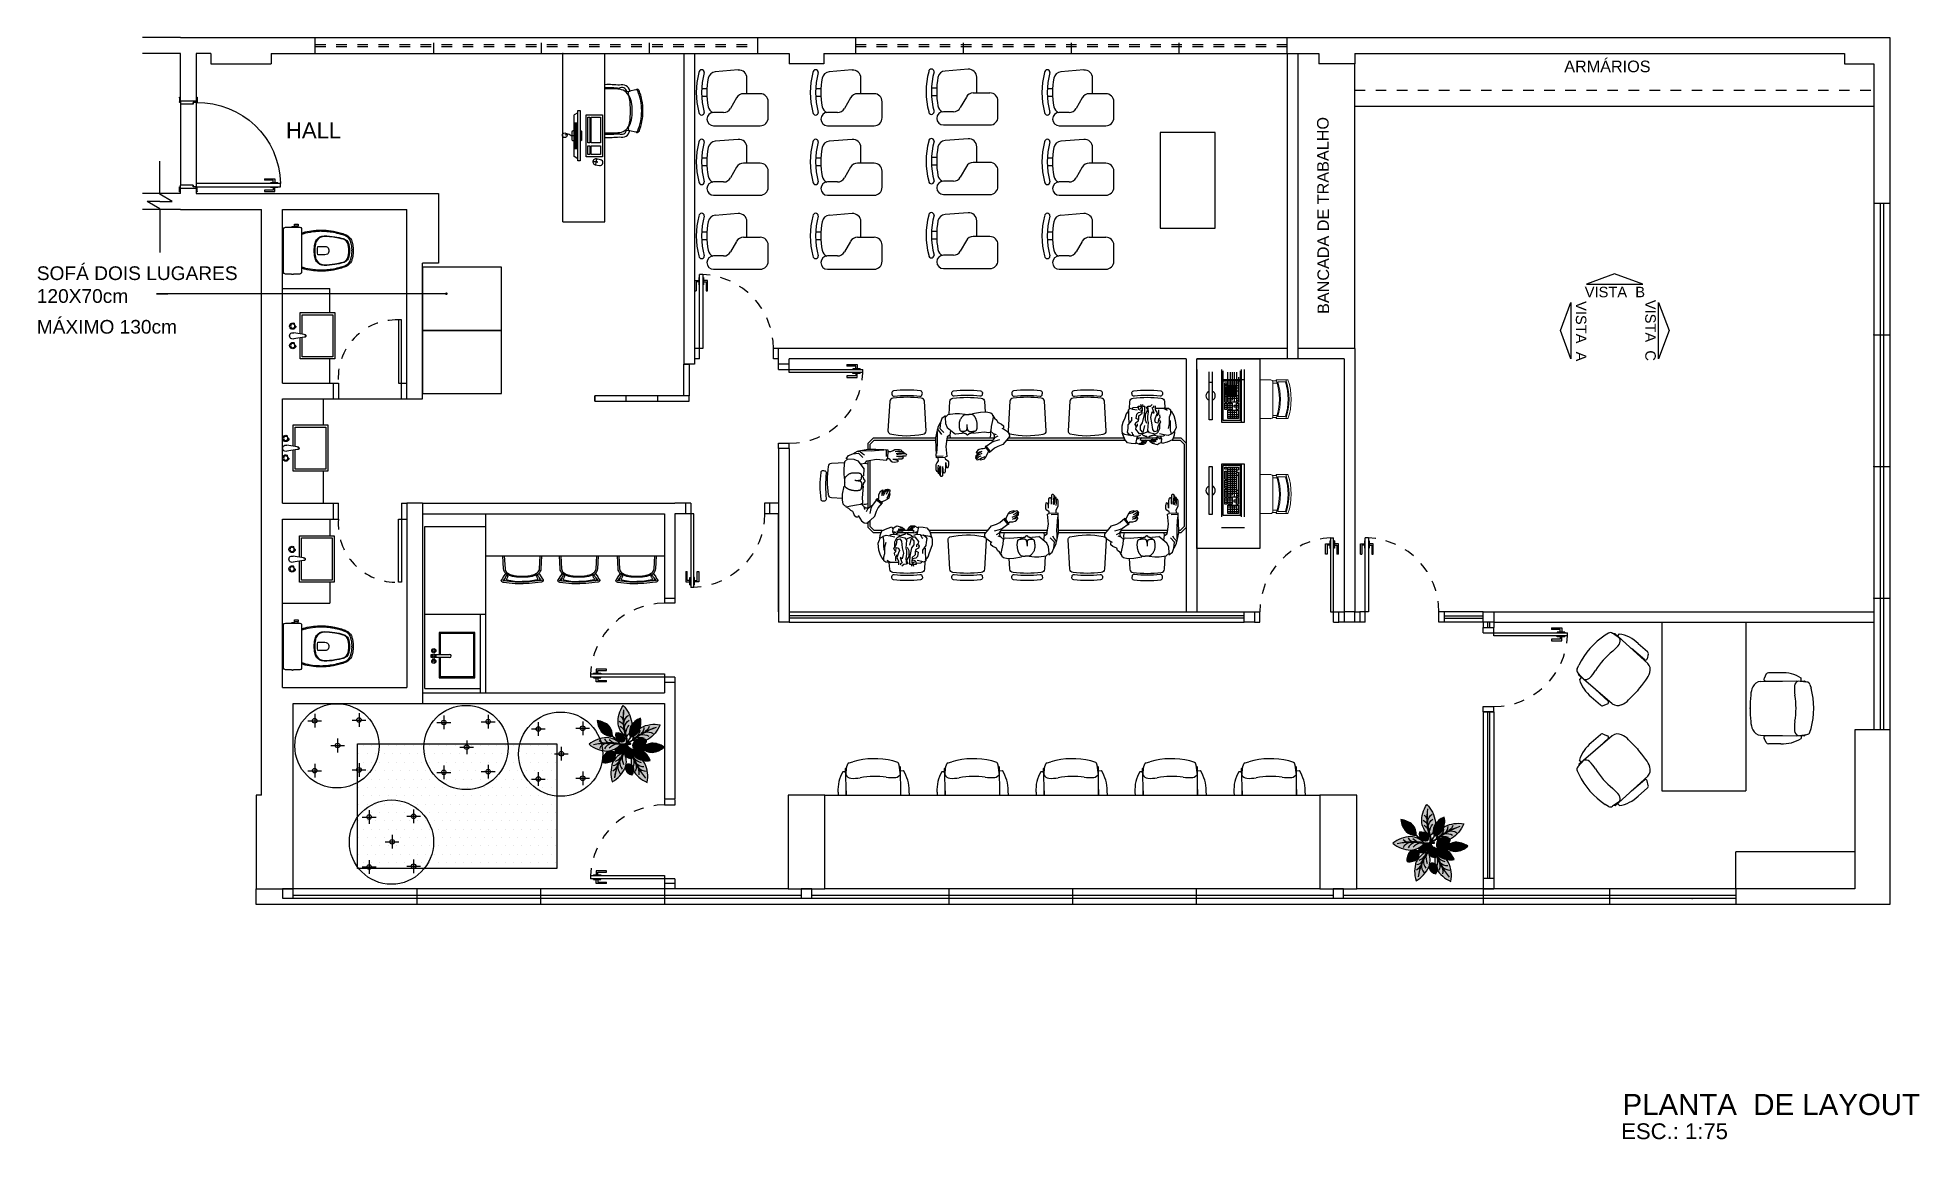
# Model space of a CAD drawing. Header units: millimetres. Extents: x 7034 to 7235, y -465 to -378.
# Drawn here: x 7034.18 to 7052.05, y -395.46 to -385 of the extents above; entities that cross this region are included whole.
import ezdxf

# ---------------------------------------------------------------- set-up
doc = ezdxf.new("R2010")
doc.units = ezdxf.units.MM
doc.header["$LTSCALE"] = 0.005
doc.linetypes.add('CONTINUO', pattern=[0])
doc.linetypes.add('DASHED', pattern=[19.05, 12.7, -6.35])
doc.layers.get('0').update_dxf_attribs({"linetype": 'CONTINUO'})
for name, color, linetype in [('- COTAS', 12, 'Continuous'), ('0-COTAS', 12, 'Continuous'), ('252', 252, 'Continuous'), ('A-05', 5, 'Continuous'), ('ARQ-PEITORIAL', 4, 'Continuous'), ('ARQ-TEXTO', 3, 'Continuous'), ('ARQ_ALVENARIA', 6, 'Continuous'), ('ARQ_BLK_ESQUADR', 1, 'Continuous'), ('ARQ_ESQUADRIA', 5, 'Continuous'), ('ARQ_JANELAALTA', 150, 'DASHED'), ('ARQ_MOBILIARIO 1', 8, 'Continuous'), ('ARQ_MOBILIARIO 2', 252, 'Continuous'), ('ARQ_TXT_AMBIENTE', 3, 'Continuous'), ('JANELA', 10, 'Continuous'), ('MESA', 7, 'Continuous'), ('NN_COTA', 1, 'Continuous'), ('NN_GESSO', 5, 'Continuous'), ('NN_PISO', 8, 'Continuous'), ('PORTA', 2, 'Continuous')]:
    doc.layers.add(name, color=color, linetype=linetype)
doc.layers.add('0-LAYOUT', color=250, linetype='Continuous', lineweight=25)
doc.layers.add('TEXTO', color=7, linetype='Continuous', lineweight=15)
doc.styles.add('50', font='ARIALN.TTF', dxfattribs={"height": 0.1})
doc.styles.add('R80-20', font='simplex.shx', dxfattribs={"height": 0.04})
doc.styles.get("Standard").update_dxf_attribs({"font": 'arial.ttf'})
doc.dimstyles.new('50', dxfattribs={"dimscale": 0, "dimtxt": 0.1, "dimasz": 0.025, "dimexe": 0.05, "dimexo": 0.05, "dimgap": 0.01, "dimtad": 1, "dimdec": 0, "dimlfac": 100, "dimzin": 0, "dimdsep": 46, "dimtxsty": '50', "dimblk": 'DOT', "dimcen": 0.02, "dimclrd": 1, "dimclre": 1, "dimclrt": 7, "dimadec": 0, "dimazin": 0, "dimtfac": 1, "dimtdec": 0, "dimtofl": 0, "dimtmove": 2, "dimatfit": 2, "dimldrblk": 'DOT', "dimfxl": 0.05, "dimtolj": 1, "dimtzin": 0, "dimlwd": -1, "dimarcsym": 0})

msp = doc.modelspace()

# ---------------------------------------------------------------- texts
at = {"color": 1, "insert": (7048.818, -387.362), "char_height": 0.09975, "width": 0.67765, "attachment_point": 1, "style": 'R80-20'}
msp.add_mtext('\\pi0.05631;{\\fArial|b0|i0|c0|p34;VISTA  B}', dxfattribs=at)
at = {"color": 1, "char_height": 0.09975, "width": 0.67765, "attachment_point": 1, "rotation": 270, "style": 'R80-20'}
for s, insert in [('\\pi0.0525;{\\fArial|b0|i0|c0|p34;VISTA  A}', (7048.89, -387.445)), ('\\pi0.05151;{\\fArial|b0|i0|c0|p34;VISTA  C}', (7049.549, -387.434))]:
    msp.add_mtext(s, dxfattribs=dict(at, insert=insert))
at = {"layer": 'ARQ_TXT_AMBIENTE', "attachment_point": 1}
for s, width, gutter_width, heights, insert, char_height in [('    ARMÁRIOS', 2.72651, 12.5, [0], (7048.509, -385.215), 0.11), ('\\pi0.98846;    HALL', 2.72651, 12.5, [0], (7035.321, -385.802), 0.15), ('SOFÁ DOIS LUGARES  120X70cm', 1.99796, 0, [1.193], (7034.176, -387.168), 0.13), ('MÁXIMO 130cm', 1.6969, 0, [0.27], (7034.176, -387.677), 0.13)]:
    msp.add_mtext_dynamic_manual_height_columns(s, width=width, gutter_width=gutter_width, heights=heights, dxfattribs=dict(at, insert=insert, char_height=char_height))
at = {"layer": 'ARQ_TXT_AMBIENTE', "insert": (7046.338, -387.791), "char_height": 0.11, "attachment_point": 1, "rotation": 90.1507}
msp.add_mtext_dynamic_manual_height_columns('    BANCADA DE TRABALHO', width=3.62555, gutter_width=12.5, heights=[0], dxfattribs=at)
at = {"layer": 'TEXTO', "attachment_point": 1}
for s, insert, char_height in [('PLANTA  DE LAYOUT', (7049.233, -395.025), 0.2), ('ESC.: 1:75', (7049.221, -395.304), 0.15)]:
    msp.add_mtext_dynamic_manual_height_columns(s, width=3.13121, gutter_width=12.5, heights=[0], dxfattribs=dict(at, insert=insert, char_height=char_height))

# ---------------------------------------------------------------- blocks, each defined once
blk = doc.blocks.new('12110333')
at = {"layer": 'PORTA', "color": 1}
for p, q in [((-0.031, 0.746), (0.008, 0.746)), ((-0.031, 0.648), (-0.031, 0.746)), ((-0.017, 0.732), (-0.017, 0.662)), ((0.008, 0.732), (-0.017, 0.732)), ((0.008, 0.774), (0.015, 0.774)), ((0.008, 0.774), (0.008, 0.704)), ((0.052, 0.774), (0.045, 0.774)), ((0.052, 0.774), (0.052, 0.704)), ((0.091, 0.746), (0.052, 0.746)), ((0.052, 0.732), (0.077, 0.732)), ((0.077, 0.732), (0.077, 0.662)), ((0.091, 0.648), (0.091, 0.746)), ((-0.017, 0.648), (-0.031, 0.648)), ((-0.017, 0.662), (-0.017, 0.648)), ((-0.017, 0.662), (-0.017, 0.662)), ((0.008, 0.704), (0.015, 0.704)), ((0.052, 0.704), (0.045, 0.704)), ((0.077, 0.662), (0.077, 0.662)), ((0.077, 0.662), (0.077, 0.648)), ((0.091, 0.648), (0.077, 0.648)), ((0.815, 0), (0.015, 0)), ((0.8, -0.15), (0.03, -0.15))]:
    blk.add_line(p, q, dxfattribs=at)
at = {"layer": 'PORTA'}
for p, q in [((-0.035, 0.005), (-0.035, 0)), ((-0.03, 0.01), (0.01, 0.01)), ((0, 0), (0.015, 0)), ((0.015, 0), (0.015, -0.03)), ((0.815, 0.005), (0.815, 0)), ((0.83, 0), (0.815, 0)), ((0.815, 0), (0.815, -0.03)), ((0.86, 0.01), (0.82, 0.01)), ((0.865, 0.005), (0.865, 0)), ((-0.035, -0.15), (-0.035, -0.15)), ((-0.035, -0.15), (-0.035, -0.155)), ((-0.03, -0.16), (0.01, -0.16)), ((0, -0.15), (0.03, -0.15)), ((0.03, -0.03), (0.015, -0.03)), ((0.015, -0.03), (0.03, -0.03)), ((0.015, -0.15), (0.015, -0.155)), ((0.03, -0.03), (0.03, -0.15)), ((0.815, -0.03), (0.8, -0.03)), ((0.8, -0.03), (0.815, -0.03)), ((0.8, -0.03), (0.8, -0.15)), ((0.83, -0.15), (0.8, -0.15)), ((0.815, -0.15), (0.815, -0.155)), ((0.86, -0.16), (0.82, -0.16)), ((0.865, -0.15), (0.865, -0.155)), ((0.865, -0.15), (0.865, -0.15))]:
    blk.add_line(p, q, dxfattribs=at)
at = {"layer": 'PORTA', "color": 3}
blk.add_lwpolyline([(0.015, 0), (0.015, 0.8), (0.045, 0.8), (0.045, 0)], close=True, dxfattribs=at)
at = {"layer": 'PORTA', "color": 1}
blk.add_arc((0.03, 0.015), 0.785, 358.9053, 88.9053, dxfattribs=at)
at = {"layer": 'PORTA'}
for centre, start, end in [((-0.03, 0.005), 90, 180), ((0.01, 0.005), 0, 90), ((0.82, 0.005), 90, 180), ((0.86, 0.005), 0, 90), ((-0.03, -0.155), 180, 270), ((0.01, -0.155), 270, 0), ((0.82, -0.155), 180, 270), ((0.86, -0.155), 270, 0)]:
    blk.add_arc(centre, 0.005, start, end, dxfattribs=at)
blk = doc.blocks.new('A$C778229A4')
at = {"layer": '0-LAYOUT', "linetype": 'Continuous'}
for p, q in [((557, 738), (252, 714)), ((671, 423), (671, 632)), ((72, 494), (142, 494)), ((142, 388), (72, 388)), ((534, 370), (454, 230)), ((847, 423), (626, 423)), ((953, 106), (953, 318)), ((362, 176), (230, 176)), ((230, 0), (847, 0))]:
    blk.add_line(p, q, dxfattribs=at)
for centre, radius, start, end in [((1004, 441), 1004, 164.7235, 195.2765), ((71, 706), 35.3, 0, 180), ((1075, 441), 1004, 164.7235, 195.2765), ((1284, 441), 1143, 170.4765, 189.5235), ((261, 609), 106, 94.3987, 168.3055), ((565, 632), 106, 0, 94.3987), ((261, 273), 106, 191.6945, 247.1849), ((626, 318), 106, 90, 150.2551), ((847, 318), 106, 0, 90), ((71, 176), 35.3, 180, 0), ((230, 88), 88.2, 90, 270), ((362, 282), 106, 270, 330.2551), ((847, 106), 106, 270, 0)]:
    blk.add_arc(centre, radius, start, end, dxfattribs=at)
blk = doc.blocks.new('vafres')
at = {"lineweight": 13, "ltscale": 0.2}
for p, q in [((2157.847, 914.648), (2157.847, 914.535)), ((2157.847, 914.484), (2157.847, 914.381)), ((2157.857, 914.539), (2157.857, 914.502)), ((2157.868, 914.552), (2157.868, 914.624)), ((2158.196, 914.504), (2157.868, 914.504)), ((2157.878, 914.504), (2157.878, 914.545)), ((2158.186, 914.504), (2158.186, 914.545)), ((2158.196, 914.552), (2158.196, 914.624)), ((2158.206, 914.539), (2158.206, 914.502)), ((2158.216, 914.648), (2158.216, 914.535)), ((2158.216, 914.484), (2158.216, 914.381))]:
    blk.add_line(p, q, dxfattribs=at)
for centre, radius, start, end in [((2158.032, 914.109), 0.569, 71.0753, 108.9246), ((2158.032, 914.089), 0.569, 71.0753, 108.9246), ((2158.032, 913.997), 0.569, 71.0753, 108.9246), ((2157.868, 914.484), 0.0205, 90, 180), ((2158.032, 914.079), 0.569, 73.2016, 106.7984), ((2158.032, 914.079), 0.569, 73.2016, 106.7984), ((2158.032, 914.007), 0.569, 73.2016, 106.7984), ((2158.196, 914.484), 0.0205, 360, 90)]:
    blk.add_arc(centre, radius, start, end, dxfattribs=at)
blk = doc.blocks.new('cbtorb2')
at = {"layer": '252'}
for p, q in [((-0.01, -0.09), (-0.024, -0.008)), ((-0.009, -0.097), (-0.01, -0.09)), ((0.009, -0.097), (0.01, -0.09)), ((0.01, -0.09), (0.024, -0.008))]:
    blk.add_line(p, q, dxfattribs=at)
for centre in [(-0.077, 0), (0.077, 0)]:
    blk.add_circle(centre, 0.017, dxfattribs=at)
for centre, radius, start, end in [((-0.077, 0), 0.025, 341.1513, 198.8487), ((0, 0), 0.025, 341.1513, 198.8487), ((0.077, 0), 0.025, 341.1513, 198.8487), ((-0.077, 0), 0.025, 198.8487, 216.2316), ((-0.093, -0.032), 0.0177, 22.7472, 105.6562), ((-0.077, 0), 0.025, 272.1718, 341.1513), ((0, -0.094), 0.0106, 161.2845, 18.7155), ((0, -0.092), 0.0103, 210.8046, 329.1954), ((0.077, 0), 0.025, 198.8487, 216.2316), ((0.062, -0.032), 0.0177, 22.7472, 105.6562), ((0.077, 0), 0.025, 272.1718, 341.1513)]:
    blk.add_arc(centre, radius, start, end, dxfattribs=at)
blk = doc.blocks.new('Baci01p')
for points in [[(0.17, 0), (0.17, 0.205, 0.059373), (0.169, 0.21, 0.333509), (0.154, 0.222), (0.135, 0.222), (0.104, 0.222), (0.094, 0.222), (0.094, 0.225, 0.252251), (0.094, 0.225, 0.160103), (0.085, 0.228, 0.160103), (0.076, 0.225, 0.252251), (0.076, 0.225), (0.076, 0.222), (0.017, 0.222, 0.327853), (0, 0.207, 0.087637), (0, 0.204), (0, 0), (0, -0.204, 0.087637), (0, -0.207, 0.327853), (0.017, -0.222), (0.076, -0.222), (0.076, -0.225, 0.252251), (0.076, -0.225, 0.160103), (0.085, -0.228, 0.160103), (0.094, -0.225, 0.252251), (0.094, -0.225), (0.094, -0.222), (0.104, -0.222), (0.104, -0.236), (0.102, -0.236), (0.102, -0.252), (0.12, -0.252), (0.138, -0.252), (0.138, -0.236), (0.135, -0.236), (0.135, -0.222), (0.154, -0.222, 0.333509), (0.169, -0.21, 0.059373), (0.17, -0.205)], [(0.291, 0, 0.041331), (0.296, -0.061, 0.129345), (0.313, -0.104, 0.234638), (0.385, -0.14, 0.044666), (0.486, -0.132, 0.031515), (0.566, -0.114, 0.151063), (0.599, -0.095, 0.148094), (0.619, -0.059, 0.031073), (0.621, -0.045, 0.035055), (0.626, 0, 0.035055), (0.621, 0.045, 0.031073), (0.619, 0.059, 0.148094), (0.599, 0.095, 0.151063), (0.566, 0.114, 0.031515), (0.486, 0.132, 0.044666), (0.385, 0.14, 0.234638), (0.313, 0.104, 0.129345), (0.296, 0.061, 0.041331)], [(0.297, 0, -0.041434), (0.301, 0.06, -0.129651), (0.317, 0.1, -0.234583), (0.385, 0.134, -0.044678), (0.485, 0.126, -0.031614), (0.565, 0.108, -0.152477), (0.595, 0.091, -0.148725), (0.613, 0.057, -0.031624), (0.615, 0.044, -0.035113), (0.619, 0, -0.035113), (0.615, -0.044, -0.031624), (0.613, -0.057, -0.148725), (0.595, -0.091, -0.152477), (0.565, -0.108, -0.031614), (0.485, -0.126, -0.044678), (0.385, -0.134, -0.234583), (0.317, -0.1, -0.129651), (0.301, -0.06, -0.041434)], [(0.391, -0.04, 0.164444), (0.415, -0.032, 0.245936), (0.43, 0, 0.245936), (0.415, 0.032, 0.164444), (0.391, 0.04), (0.326, 0.04, 0.108885), (0.326, -0.04)]]:
    blk.add_lwpolyline(points, format="xyb", close=True)
for points in [[(0.076, 0.222), (0.094, 0.222)], [(0.093, 0.225), (0.085, 0.225), (0.077, 0.225)], [(0.076, -0.222), (0.094, -0.222)], [(0.093, -0.225), (0.085, -0.225), (0.077, -0.225)], [(0.104, -0.222), (0.135, -0.222)], [(0.104, -0.236), (0.12, -0.236), (0.135, -0.236)]]:
    blk.add_lwpolyline(points)
for points in [[(0.17, -0.167, -0.003882), (0.205, -0.177, 0.024258), (0.285, -0.191, 0.02486), (0.335, -0.194, 0.033324), (0.385, -0.194, 0.02486), (0.425, -0.191, 0.012268), (0.475, -0.184, 0.015806), (0.525, -0.172, 0.026699), (0.575, -0.157, 0.021919), (0.595, -0.149, 0.174675), (0.643, -0.1, 0.045452), (0.653, -0.07, 0.022856), (0.656, -0.057, 0.041289), (0.66, -0.03, 0.052091), (0.661, -0.023, 0.04333), (0.661, 0, 0.04333), (0.661, 0.023, 0.052091), (0.66, 0.03, 0.041289), (0.656, 0.057, 0.022856), (0.653, 0.07, 0.045452), (0.643, 0.1, 0.174675), (0.595, 0.149, 0.021919), (0.575, 0.157, 0.026699), (0.525, 0.172, 0.015806), (0.475, 0.184, 0.012268), (0.425, 0.191, 0.02486), (0.385, 0.194, 0.033324), (0.335, 0.194, 0.02486), (0.285, 0.191, 0.024258), (0.205, 0.177, -0.003882), (0.17, 0.167)], [(0.173, 0.155, 0.003849), (0.208, 0.165, -0.027799), (0.298, 0.18, -0.018883), (0.336, 0.183, -0.033646), (0.384, 0.182, -0.016781), (0.411, 0.18, -0.015438), (0.473, 0.172, -0.023716), (0.546, 0.154, -0.013571), (0.571, 0.146, -0.02186), (0.59, 0.139, -0.173345), (0.633, 0.095, -0.045814), (0.641, 0.067, -0.024058), (0.644, 0.055, -0.042614), (0.648, 0.029, -0.066108), (0.649, 0.023, -0.047154), (0.649, 0, -0.047154), (0.649, -0.023, -0.066108), (0.648, -0.029, -0.042614), (0.644, -0.055, -0.024058), (0.641, -0.067, -0.045814), (0.633, -0.095, -0.173345), (0.59, -0.139, -0.02186), (0.571, -0.146, -0.013571), (0.546, -0.154, -0.023716), (0.473, -0.172, -0.015438), (0.411, -0.18, -0.016781), (0.384, -0.182, -0.033646), (0.336, -0.183, -0.018883), (0.298, -0.18, -0.027799), (0.208, -0.165, 0.003849), (0.173, -0.155)]]:
    blk.add_lwpolyline(points, format="xyb")
blk = doc.blocks.new('A$C133811AD')
at = {"layer": 'ARQ_ESQUADRIA'}
for p, q in [((0.655, 1.347), (0.694, 1.347)), ((0.655, 1.249), (0.655, 1.347)), ((0.694, 1.333), (0.669, 1.333)), ((0.669, 1.333), (0.669, 1.263)), ((0.669, 1.263), (0.669, 1.263)), ((0.669, 1.263), (0.669, 1.249)), ((0.694, 1.375), (0.694, 1.305)), ((0.694, 1.375), (0.701, 1.375)), ((0.694, 1.305), (0.701, 1.305)), ((0.731, 1.401), (0.701, 1.401)), ((0.701, 0.701), (0.701, 1.401)), ((0.731, 1.401), (0.731, 0.701)), ((0.738, 1.375), (0.731, 1.375)), ((0.738, 1.305), (0.731, 1.305)), ((0.738, 1.375), (0.738, 1.305)), ((0.777, 1.347), (0.738, 1.347)), ((0.738, 1.333), (0.763, 1.333)), ((0.763, 1.333), (0.763, 1.263)), ((0.763, 1.263), (0.763, 1.249)), ((0.763, 1.263), (0.763, 1.263)), ((0.777, 1.249), (0.777, 1.347)), ((0.655, 1.249), (0.669, 1.249)), ((0.763, 1.249), (0.777, 1.249)), ((0.701, 0.701), (0.651, 0.701)), ((0.701, 0.601), (0.651, 0.601)), ((0.701, 0.601), (0.701, 0.701)), ((0.731, 0.701), (0.701, 0.701)), ((1.401, 0.601), (1.401, 0.701)), ((1.451, 0.701), (1.401, 0.701)), ((1.451, 0.601), (1.401, 0.601))]:
    blk.add_line(p, q, dxfattribs=at)
at = {"layer": 'ARQ_JANELAALTA'}
blk.add_arc((0.701, 0.701), 0.701, 0, 87.4911, dxfattribs=at)
blk = doc.blocks.new('_DOT')
at = {"color": 0, "linetype": 'ByBlock'}
blk.add_line((-0.5, 0), (-1, 0), dxfattribs=at)
at = {"color": 0, "linetype": 'ByBlock', "const_width": 0.5}
blk.add_lwpolyline([(-0.25, 0, 1), (0.25, 0, 1)], format="xyb", close=True, dxfattribs=at)
blk = doc.blocks.new('DOT')
at = {"layer": 'ARQ-TEXTO', "color": 0, "linetype": 'ByBlock'}
blk.add_line((-0.5, 0), (-1, 0), dxfattribs=at)
at = {"layer": 'ARQ-TEXTO', "color": 0, "linetype": 'ByBlock', "const_width": 0.5}
blk.add_lwpolyline([(-0.25, 0, 1), (0.25, 0, 1)], format="xyb", close=True, dxfattribs=at)
blk = doc.blocks.new('seta')
at = {"layer": 'NN_COTA', "transparency": 33554549}
h = blk.add_hatch(dxfattribs=at)
h.set_pattern_fill('ANGLE', color=256)
h.set_pattern_definition([(0, (-0.006, 0.008), (0, 6.985), [5.08, -1.905]), (90, (-0.006, 0.008), (-6.985, 4e-16), [5.08, -1.905])])
h.paths.add_polyline_path([(17.271, -37.747), (17.539, -37.846), (17.806, -37.747)])
at = {"layer": 'NN_COTA'}
blk.add_lwpolyline([(17.271, -37.747), (17.806, -37.747), (17.539, -37.846), (17.271, -37.747)], dxfattribs=at)
blk = doc.blocks.new('folha Ant')
at = {"layer": 'MESA', "ltscale": 0.8}
h = blk.add_hatch(color=35, dxfattribs=at)
h.dxf.hatch_style = 1
h.set_gradient(color1=(179, 116, 77), color2=(114, 74, 49), one_color=1, tint=0.32, name='CURVED')
h.paths.add_polyline_path([(0.05, 0), (0.049, 0.006, 0.033108), (0, 0, 0.809082), (0.002, -0.006, -0.032777)])
h.paths.add_polyline_path([(0.097, 0.005, 0.033108), (0.049, 0.006), (0.05, 0, -0.032777), (0.098, -0.001), (0.095, 0.003)])
h = blk.add_hatch(color=85, dxfattribs=at)
h.dxf.hatch_style = 1
h.set_gradient(color1=(103, 159, 96), color2=(52, 80, 48), one_color=1, tint=0.25)
h.paths.add_polyline_path([(0.353, 0.007, -0.09675), (0.099, 0.007, 0.007527), (0.095, 0.003, 0.014292), (0.102, -0.005, 0.086654)])
h = blk.add_hatch(color=85, dxfattribs=at)
h.dxf.hatch_style = 1
h.set_gradient(color1=(103, 159, 96), color2=(179, 207, 175), one_color=1, tint=0.75, name='INVCURVED')
h.paths.add_polyline_path([(0.227, 0.068, 0.199512), (0.099, 0.007, 0.09675), (0.353, 0.007, -0.086654), (0.102, -0.005, 0.192489), (0.227, -0.062, 0.158608), (0.395, 0.003, 0.158608)])
blk.add_lwpolyline([(0.098, -0.001), (0.095, 0.003), (0.097, 0.005, 0.066288), (0, 0, 0.809082), (0.002, -0.006, -0.065625)], format="xyb", close=True, dxfattribs=at)
for centre, radius, start, end in [((0.236, -0.116), 0.184, 92.9121, 139.7695), ((0.236, 0.122), 0.184, 220.2305, 267.0879), ((0.224, 0.658), 0.664, 259.119, 281.2235), ((0.191, 0.72), 0.731, 263.0097, 282.8199), ((0.114, 0.119), 0.119, 277.6411, 318.482), ((0.151, 0.101), 0.113, 290.5634, 330.4539), ((0.211, -0.224), 0.292, 50.9055, 86.9554), ((0.211, 0.229), 0.292, 273.0446, 309.0945), ((0.212, 0.088), 0.0955, 283.0013, 333.1911), ((0.113, -0.124), 0.121, 41.7528, 70.1061), ((0.185, -0.082), 0.0727, 27.7376, 79.2347), ((0.238, -0.1), 0.0902, 48.8027, 88.011)]:
    blk.add_arc(centre, radius, start, end, dxfattribs=at)
blk = doc.blocks.new('folha A')
at = {"layer": 'MESA', "ltscale": 0.8}
h = blk.add_hatch(color=7, dxfattribs=at)
h.dxf.hatch_style = 1
h.set_gradient(color1=(237, 238, 238), one_color=1, tint=1)
h.paths.add_polyline_path([(0.15, 0, 0.256909), (0.054, 0.05, 0.240303), (0.003, 0.008, -0.358381), (0.049, 0.031, 0.270233), (0, 0, -0.348977), (0.036, 0.015, 0.25095), (0.004, 0, -0.245389), (0.03, 0.008, 0.153246), (0.008, 0, 0.15184), (0.03, -0.008, 0.001374), (0.03, -0.008, -0.245389), (0.004, 0, 0.25095), (0.036, -0.015, -0.348977), (0, 0, 0.270233), (0.049, -0.031, -0.358381), (0.003, -0.008, 0.240303), (0.054, -0.05, 0.256909)])
edge = h.paths.add_edge_path(flags=16)
edge.add_arc((0.01, 0.055), 0.0552, 269.916, 271.4154, ccw=False)
edge.add_arc((0.011, -0.049), 0.0487, 89.8163, 91.5152, ccw=False)
edge.add_arc((0.01, 0.055), 0.0552, 271.4154, 288.9745)
edge.add_spline(control_points=[(0.028, 0.003), (0.028, 0.003), (0.03, 0.003), (0.032, 0.002), (0.034, 0.002)], knot_values=[0.247151, 0.247151, 0.247151, 0.247151, 0.247786, 0.253074, 0.253074, 0.253074, 0.253074], degree=3, periodic=0)
edge.add_spline(control_points=[(0.034, 0.002), (0.035, 0.002), (0.036, 0.002), (0.037, 0.002)], knot_values=[0.243636, 0.243636, 0.243636, 0.243636, 0.247151, 0.247151, 0.247151, 0.247151], degree=3, periodic=0)
edge.add_spline(control_points=[(0.037, 0.002), (0.039, 0.002), (0.04, 0.001), (0.042, 0.001), (0.043, 0.001)], knot_values=[0.23773, 0.23773, 0.23773, 0.23773, 0.241748, 0.243636, 0.243636, 0.243636, 0.243636], degree=3, periodic=0)
edge.add_spline(control_points=[(0.043, 0.001), (0.044, 0.001), (0.045, 0.001), (0.046, 0.001)], knot_values=[0.234818, 0.234818, 0.234818, 0.234818, 0.23773, 0.23773, 0.23773, 0.23773], degree=3, periodic=0)
edge.add_spline(control_points=[(0.046, 0.001), (0.047, 0.001), (0.049, 0.001), (0.05, 0.001)], knot_values=[0.230931, 0.230931, 0.230931, 0.230931, 0.234818, 0.234818, 0.234818, 0.234818], degree=3, periodic=0)
edge.add_spline(control_points=[(0.05, 0.001), (0.051, 0.001), (0.053, 0.001), (0.054, 0.001)], knot_values=[0.226471, 0.226471, 0.226471, 0.226471, 0.230931, 0.230931, 0.230931, 0.230931], degree=3, periodic=0)
edge.add_spline(control_points=[(0.054, 0.001), (0.055, 0.001), (0.056, 0.001), (0.058, 0.001), (0.059, 0.001)], knot_values=[0.221526, 0.221526, 0.221526, 0.221526, 0.222579, 0.226471, 0.226471, 0.226471, 0.226471], degree=3, periodic=0)
edge.add_spline(control_points=[(0.059, 0.001), (0.061, 0.001), (0.062, 0.001), (0.064, 0.002)], knot_values=[0.217168, 0.217168, 0.217168, 0.217168, 0.221526, 0.221526, 0.221526, 0.221526], degree=3, periodic=0)
edge.add_spline(control_points=[(0.064, 0.002), (0.065, 0.002), (0.066, 0.002), (0.067, 0.003), (0.067, 0.003)], knot_values=[0.213164, 0.213164, 0.213164, 0.213164, 0.216463, 0.217168, 0.217168, 0.217168, 0.217168], degree=3, periodic=0)
edge.add_spline(control_points=[(0.067, 0.003), (0.068, 0.004), (0.07, 0.004), (0.072, 0.005), (0.072, 0.005)], knot_values=[0.207777, 0.207777, 0.207777, 0.207777, 0.211372, 0.213164, 0.213164, 0.213164, 0.213164], degree=3, periodic=0)
edge.add_spline(control_points=[(0.072, 0.005), (0.073, 0.005), (0.074, 0.005), (0.076, 0.004), (0.076, 0.004)], knot_values=[0.203445, 0.203445, 0.203445, 0.203445, 0.204995, 0.207777, 0.207777, 0.207777, 0.207777], degree=3, periodic=0)
edge.add_spline(control_points=[(0.076, 0.004), (0.076, 0.004), (0.077, 0.003), (0.077, 0.001), (0.076, 0), (0.076, 0)], knot_values=[0.199694, 0.199694, 0.199694, 0.199694, 0.199863, 0.203137, 0.203445, 0.203445, 0.203445, 0.203445], degree=3, periodic=0)
edge.add_spline(control_points=[(0.076, 0), (0.076, -0.001), (0.076, -0.002), (0.075, -0.002), (0.075, -0.003)], knot_values=[0.196756, 0.196756, 0.196756, 0.196756, 0.198903, 0.199694, 0.199694, 0.199694, 0.199694], degree=3, periodic=0)
edge.add_spline(control_points=[(0.075, -0.003), (0.074, -0.003), (0.073, -0.004), (0.073, -0.004), (0.072, -0.004)], knot_values=[0.193643, 0.193643, 0.193643, 0.193643, 0.195869, 0.196756, 0.196756, 0.196756, 0.196756], degree=3, periodic=0)
edge.add_spline(control_points=[(0.072, -0.004), (0.071, -0.005), (0.069, -0.005), (0.068, -0.005)], knot_values=[0.189135, 0.189135, 0.189135, 0.189135, 0.193643, 0.193643, 0.193643, 0.193643], degree=3, periodic=0)
edge.add_spline(control_points=[(0.068, -0.005), (0.068, -0.005), (0.067, -0.006), (0.066, -0.006), (0.065, -0.006)], knot_values=[0.186092, 0.186092, 0.186092, 0.186092, 0.186502, 0.189135, 0.189135, 0.189135, 0.189135], degree=3, periodic=0)
edge.add_spline(control_points=[(0.065, -0.006), (0.063, -0.006), (0.062, -0.006), (0.061, -0.006)], knot_values=[0.182083, 0.182083, 0.182083, 0.182083, 0.186092, 0.186092, 0.186092, 0.186092], degree=3, periodic=0)
edge.add_spline(control_points=[(0.061, -0.006), (0.06, -0.006), (0.058, -0.006), (0.057, -0.006)], knot_values=[0.178391, 0.178391, 0.178391, 0.178391, 0.182083, 0.182083, 0.182083, 0.182083], degree=3, periodic=0)
edge.add_spline(control_points=[(0.057, -0.006), (0.057, -0.006), (0.056, -0.006), (0.054, -0.006), (0.053, -0.006)], knot_values=[0.17468, 0.17468, 0.17468, 0.17468, 0.175797, 0.178391, 0.178391, 0.178391, 0.178391], degree=3, periodic=0)
edge.add_spline(control_points=[(0.053, -0.006), (0.052, -0.006), (0.052, -0.006), (0.051, -0.006)], knot_values=[0.171864, 0.171864, 0.171864, 0.171864, 0.17468, 0.17468, 0.17468, 0.17468], degree=3, periodic=0)
edge.add_spline(control_points=[(0.051, -0.006), (0.049, -0.006), (0.048, -0.006), (0.047, -0.006)], knot_values=[0.16826, 0.16826, 0.16826, 0.16826, 0.171864, 0.171864, 0.171864, 0.171864], degree=3, periodic=0)
edge.add_spline(control_points=[(0.047, -0.006), (0.045, -0.006), (0.043, -0.006), (0.041, -0.006), (0.041, -0.006)], knot_values=[0.162342, 0.162342, 0.162342, 0.162342, 0.167388, 0.16826, 0.16826, 0.16826, 0.16826], degree=3, periodic=0)
edge.add_spline(control_points=[(0.041, -0.006), (0.04, -0.005), (0.039, -0.005), (0.037, -0.005)], knot_values=[0.158654, 0.158654, 0.158654, 0.158654, 0.162342, 0.162342, 0.162342, 0.162342], degree=3, periodic=0)
edge.add_spline(control_points=[(0.037, -0.005), (0.037, -0.005), (0.036, -0.005), (0.035, -0.005)], knot_values=[0.156033, 0.156033, 0.156033, 0.156033, 0.158654, 0.158654, 0.158654, 0.158654], degree=3, periodic=0)
edge.add_spline(control_points=[(0.035, -0.005), (0.033, -0.004), (0.032, -0.004), (0.03, -0.004), (0.029, -0.004)], knot_values=[0.15048, 0.15048, 0.15048, 0.15048, 0.154549, 0.156033, 0.156033, 0.156033, 0.156033], degree=3, periodic=0)
edge.add_arc((0.011, -0.049), 0.0487, 67.7054, 89.8163)
at = {"layer": 'MESA', "lineweight": 5, "ltscale": 0.8}
h = blk.add_hatch(color=83, dxfattribs=at)
h.dxf.hatch_style = 1
h.set_gradient(color1=(117, 211, 105), one_color=1, tint=1)
h.paths.add_polyline_path([(0.049, 0.031, 0.358381), (0.003, 0.008, 0.02724), (0, 0, -0.270233)])
h.paths.add_polyline_path([(0.004, 0, -0.25095), (0.036, 0.015, 0.348977), (0, 0, 0.348977), (0.036, -0.015, -0.25095)])
h.paths.add_polyline_path([(0.03, 0.008, 0.245389), (0.004, 0, 0.245389), (0.03, -0.008, -0.153246), (0.008, 0, -0.153246)], flags=17)
h.paths.add_polyline_path([(0, 0, 0.02724), (0.003, -0.008, 0.358381), (0.049, -0.031, -0.270233)])
h = blk.add_hatch(color=95, dxfattribs=at)
h.dxf.hatch_style = 1
h.set_gradient(color1=(68, 182, 53), color2=(121, 213, 109), one_color=1, tint=0.63, name='CYLINDER')
edge = h.paths.add_edge_path()
edge.add_spline(control_points=[(0.072, -0.004), (0.073, -0.004), (0.073, -0.004), (0.074, -0.003), (0.075, -0.003)], knot_values=[0.193643, 0.193643, 0.193643, 0.193643, 0.194531, 0.196756, 0.196756, 0.196756, 0.196756], degree=3, periodic=0)
edge.add_spline(control_points=[(0.075, -0.003), (0.075, -0.002), (0.076, -0.002), (0.076, -0.001), (0.076, 0)], knot_values=[0.196756, 0.196756, 0.196756, 0.196756, 0.197548, 0.199694, 0.199694, 0.199694, 0.199694], degree=3, periodic=0)
edge.add_spline(control_points=[(0.076, 0), (0.076, 0), (0.077, 0.001), (0.077, 0.003), (0.076, 0.004), (0.076, 0.004)], knot_values=[0.199694, 0.199694, 0.199694, 0.199694, 0.200002, 0.203276, 0.203445, 0.203445, 0.203445, 0.203445], degree=3, periodic=0)
edge.add_spline(control_points=[(0.076, 0.004), (0.076, 0.004), (0.074, 0.005), (0.073, 0.005), (0.072, 0.005)], knot_values=[0.203445, 0.203445, 0.203445, 0.203445, 0.206228, 0.207777, 0.207777, 0.207777, 0.207777], degree=3, periodic=0)
edge.add_spline(control_points=[(0.072, 0.005), (0.072, 0.005), (0.07, 0.004), (0.068, 0.004), (0.067, 0.003)], knot_values=[0.207777, 0.207777, 0.207777, 0.207777, 0.20957, 0.213164, 0.213164, 0.213164, 0.213164], degree=3, periodic=0)
edge.add_spline(control_points=[(0.067, 0.003), (0.067, 0.003), (0.066, 0.002), (0.065, 0.002), (0.064, 0.002)], knot_values=[0.213164, 0.213164, 0.213164, 0.213164, 0.213868, 0.217168, 0.217168, 0.217168, 0.217168], degree=3, periodic=0)
edge.add_spline(control_points=[(0.064, 0.002), (0.062, 0.001), (0.061, 0.001), (0.059, 0.001)], knot_values=[0.217168, 0.217168, 0.217168, 0.217168, 0.221526, 0.221526, 0.221526, 0.221526], degree=3, periodic=0)
edge.add_spline(control_points=[(0.059, 0.001), (0.058, 0.001), (0.056, 0.001), (0.055, 0.001), (0.054, 0.001)], knot_values=[0.221526, 0.221526, 0.221526, 0.221526, 0.225418, 0.226471, 0.226471, 0.226471, 0.226471], degree=3, periodic=0)
edge.add_spline(control_points=[(0.054, 0.001), (0.053, 0.001), (0.051, 0.001), (0.05, 0.001)], knot_values=[0.226471, 0.226471, 0.226471, 0.226471, 0.230931, 0.230931, 0.230931, 0.230931], degree=3, periodic=0)
edge.add_spline(control_points=[(0.05, 0.001), (0.049, 0.001), (0.047, 0.001), (0.046, 0.001)], knot_values=[0.230931, 0.230931, 0.230931, 0.230931, 0.234818, 0.234818, 0.234818, 0.234818], degree=3, periodic=0)
edge.add_spline(control_points=[(0.046, 0.001), (0.045, 0.001), (0.044, 0.001), (0.043, 0.001)], knot_values=[0.234818, 0.234818, 0.234818, 0.234818, 0.23773, 0.23773, 0.23773, 0.23773], degree=3, periodic=0)
edge.add_spline(control_points=[(0.043, 0.001), (0.042, 0.001), (0.04, 0.001), (0.039, 0.002), (0.037, 0.002)], knot_values=[0.23773, 0.23773, 0.23773, 0.23773, 0.239619, 0.243636, 0.243636, 0.243636, 0.243636], degree=3, periodic=0)
edge.add_spline(control_points=[(0.037, 0.002), (0.036, 0.002), (0.035, 0.002), (0.034, 0.002)], knot_values=[0.243636, 0.243636, 0.243636, 0.243636, 0.247151, 0.247151, 0.247151, 0.247151], degree=3, periodic=0)
edge.add_spline(control_points=[(0.034, 0.002), (0.032, 0.002), (0.03, 0.003), (0.028, 0.003), (0.028, 0.003)], knot_values=[0.247151, 0.247151, 0.247151, 0.247151, 0.25244, 0.253074, 0.253074, 0.253074, 0.253074], degree=3, periodic=0)
edge.add_arc((0.011, 0.049), 0.0487, 271.5152, 290.2274, ccw=False)
edge.add_arc((0.011, -0.049), 0.0487, 67.7054, 88.4848, ccw=False)
edge.add_spline(control_points=[(0.029, -0.004), (0.03, -0.004), (0.032, -0.004), (0.033, -0.004), (0.035, -0.005)], knot_values=[0.15048, 0.15048, 0.15048, 0.15048, 0.151964, 0.156033, 0.156033, 0.156033, 0.156033], degree=3, periodic=0)
edge.add_spline(control_points=[(0.035, -0.005), (0.036, -0.005), (0.037, -0.005), (0.037, -0.005)], knot_values=[0.156033, 0.156033, 0.156033, 0.156033, 0.158654, 0.158654, 0.158654, 0.158654], degree=3, periodic=0)
edge.add_spline(control_points=[(0.037, -0.005), (0.039, -0.005), (0.04, -0.005), (0.041, -0.006)], knot_values=[0.158654, 0.158654, 0.158654, 0.158654, 0.162342, 0.162342, 0.162342, 0.162342], degree=3, periodic=0)
edge.add_spline(control_points=[(0.041, -0.006), (0.041, -0.006), (0.043, -0.006), (0.045, -0.006), (0.047, -0.006)], knot_values=[0.162342, 0.162342, 0.162342, 0.162342, 0.163214, 0.16826, 0.16826, 0.16826, 0.16826], degree=3, periodic=0)
edge.add_spline(control_points=[(0.047, -0.006), (0.048, -0.006), (0.049, -0.006), (0.051, -0.006)], knot_values=[0.16826, 0.16826, 0.16826, 0.16826, 0.171864, 0.171864, 0.171864, 0.171864], degree=3, periodic=0)
edge.add_spline(control_points=[(0.051, -0.006), (0.052, -0.006), (0.052, -0.006), (0.053, -0.006)], knot_values=[0.171864, 0.171864, 0.171864, 0.171864, 0.17468, 0.17468, 0.17468, 0.17468], degree=3, periodic=0)
edge.add_spline(control_points=[(0.053, -0.006), (0.054, -0.006), (0.056, -0.006), (0.057, -0.006), (0.057, -0.006)], knot_values=[0.17468, 0.17468, 0.17468, 0.17468, 0.177274, 0.178391, 0.178391, 0.178391, 0.178391], degree=3, periodic=0)
edge.add_spline(control_points=[(0.057, -0.006), (0.058, -0.006), (0.06, -0.006), (0.061, -0.006)], knot_values=[0.178391, 0.178391, 0.178391, 0.178391, 0.182083, 0.182083, 0.182083, 0.182083], degree=3, periodic=0)
edge.add_spline(control_points=[(0.061, -0.006), (0.062, -0.006), (0.063, -0.006), (0.065, -0.006)], knot_values=[0.182083, 0.182083, 0.182083, 0.182083, 0.186092, 0.186092, 0.186092, 0.186092], degree=3, periodic=0)
edge.add_spline(control_points=[(0.065, -0.006), (0.066, -0.006), (0.067, -0.006), (0.068, -0.005), (0.068, -0.005)], knot_values=[0.186092, 0.186092, 0.186092, 0.186092, 0.188726, 0.189135, 0.189135, 0.189135, 0.189135], degree=3, periodic=0)
edge.add_spline(control_points=[(0.068, -0.005), (0.069, -0.005), (0.071, -0.005), (0.072, -0.004)], knot_values=[0.189135, 0.189135, 0.189135, 0.189135, 0.193643, 0.193643, 0.193643, 0.193643], degree=3, periodic=0)
at = {"layer": 'MESA', "lineweight": 9, "ltscale": 0.8}
for p, q in [((0.03, -0.001), (0.024, 0)), ((0.032, 0), (0.036, 0.005)), ((0.037, 0.001), (0.041, 0.007)), ((0.043, -0.003), (0.043, 0.004)), ((0.046, -0.001), (0.047, 0.003)), ((0.051, -0.002), (0.048, 0.009)), ((0.055, -0.001), (0.054, 0.005)), ((0.06, -0.001), (0.057, 0.006)), ((0.064, 0), (0.064, 0.006)), ((0.067, 0), (0.067, 0.009)), ((0.071, 0.001), (0.074, 0.009)), ((0.074, 0.002), (0.081, 0.007)), ((0.074, 0.001), (0.084, -0.002)), ((0.033, -0.002), (0.036, -0.006)), ((0.036, -0.002), (0.038, -0.007)), ((0.04, -0.002), (0.042, -0.01)), ((0.047, -0.005), (0.046, -0.011)), ((0.051, -0.005), (0.049, -0.009)), ((0.055, -0.004), (0.052, -0.01)), ((0.057, -0.005), (0.057, -0.013)), ((0.063, -0.004), (0.058, -0.01)), ((0.065, -0.004), (0.065, -0.01)), ((0.068, -0.003), (0.068, -0.012)), ((0.072, -0.003), (0.073, -0.008)), ((0.073, -0.001), (0.078, -0.005))]:
    blk.add_line(p, q, dxfattribs=at)
for centre, radius, start, end in [((0.07, -0.022), 0.0735, 102.4876, 162.7777), ((0.007, 0.048), 0.0483, 273.5313, 328.711), ((0.01, 0.055), 0.0552, 269.916, 311.5613), ((0.011, -0.049), 0.0487, 43.3703, 91.5152), ((0.065, -0.002), 0.025, 51.9712, 139.685), ((0.079, 0.001), 0.0378, 48.9446, 144.5333), ((0.057, -0.062), 0.112, 33.595, 91.2278), ((0.07, 0.022), 0.0735, 197.2223, 257.5124), ((0.007, -0.048), 0.0483, 31.289, 86.4687), ((0.068, -0.001), 0.0254, 213.677, 332.8415), ((0.08, 0.002), 0.0409, 217.4348, 331.7322), ((0.057, 0.062), 0.112, 268.7722, 326.405)]:
    blk.add_arc(centre, radius, start, end, dxfattribs=at)
at = {"layer": 'MESA', "color": 62, "lineweight": 5, "ltscale": 0.8}
for centre, radius, start, end in [((0.051, -0.027), 0.0573, 91.7664, 152.2545), ((0.028, -0.015), 0.0315, 73.8983, 150.8496), ((0.04, -0.009), 0.0406, 77.1426, 158.365), ((0.034, -0.023), 0.0378, 86.5852, 142.9351), ((0.025, -0.021), 0.0293, 79.5747, 134.724), ((0.032, -0.03), 0.0385, 92.8652, 127.7155), ((0.051, 0.027), 0.0573, 207.7455, 268.2336), ((0.028, 0.015), 0.0315, 209.1504, 286.1017), ((0.04, 0.009), 0.0406, 201.635, 282.8574), ((0.034, 0.023), 0.0378, 217.0649, 273.4148), ((0.025, 0.021), 0.0293, 225.276, 280.4253), ((0.032, 0.03), 0.0385, 232.2845, 267.1348)]:
    blk.add_arc(centre, radius, start, end, dxfattribs=at)
blk.add_open_spline([(0.029, -0.004), (0.03, -0.004), (0.034, -0.004), (0.043, -0.006), (0.055, -0.006), (0.066, -0.006), (0.072, -0.005), (0.075, -0.002), (0.077, 0), (0.077, 0.004), (0.074, 0.006), (0.07, 0.005), (0.065, 0.001), (0.054, 0.001), (0.042, 0.001), (0.033, 0.002), (0.028, 0.003), (0.028, 0.003)], degree=3, knots=[0.1504802, 0.1504802, 0.1504802, 0.1504802, 0.1519644, 0.163214, 0.177274, 0.1887256, 0.1945307, 0.1975476, 0.2000024, 0.2032763, 0.2062279, 0.2095699, 0.2138685, 0.2254176, 0.2396186, 0.2524399, 0.2530743, 0.2530743, 0.2530743, 0.2530743], dxfattribs=at)
blk = doc.blocks.new('Anturio Completa')
at = {"layer": 'MESA', "xscale": -1}
for p, rotation in [((0.038, -0.393), 275.9103487005754), ((0.005, -0.374), 209.3422747969654)]:
    blk.add_blockref('folha Ant', p, dxfattribs=dict(at, rotation=rotation))
at = {"layer": 'MESA'}
for name, p, xscale, yscale, zscale, rotation in [('folha Ant', (-0.054, -0.336), 0.6875195991113106, 0.6875195991113106, 0.6875195991113106, 134.6123703789177), ('folha Ant', (0.04, -0.36), 0.6875195991112988, 0.6875195991112988, 0.6875195991112988, 62.02852832027476), ('folha Ant', (0.06, -0.357), 0.4588451896756128, 0.4588451896756128, 0.4588451896756128, 214.0760858842101), ('folha A', (0.009, -0.344), 0.7678141644548924, 0.7678141644548924, 0.7678141644548924, 132.2423739965674), ('folha Ant', (0.023, -0.387), 0.6875195991113231, 0.6875195991113231, 0.6875195991113231, 329.7037252995857), ('folha Ant', (0.118, -0.414), 0.6875195991112374, 0.6875195991112374, 0.6875195991112374, 3.732606609119444), ('folha A', (0.032, -0.399), 0.7678141644548586, 0.7678141644548586, 0.7678141644548586, 290.0444626994612), ('folha A', (0.045, -0.554), 0.7678141644548586, 0.7678141644548586, 0.7678141644548586, 290.0444626994612)]:
    blk.add_blockref(name, p, dxfattribs=dict(at, xscale=xscale, yscale=yscale, zscale=zscale, rotation=rotation))
for name, p, rotation in [('folha Ant', (0.072, -0.366), 180), ('folha Ant', (0.043, -0.356), 248.0349850699403), ('folha Ant', (0.042, -0.381), 297.7195320534174), ('folha A', (0.092, -0.395), 27.2090412711087), ('folha A', (-0.081, -0.439), 224.8255080541778)]:
    blk.add_blockref(name, p, dxfattribs=dict(at, rotation=rotation))

# ---------------------------------------------------------------- linework, layer by layer
at = {"layer": '0-LAYOUT'}
for p, q in [((7046.69, -387.947), (7046.69, -385.247)), ((7046.69, -385.647), (7051.62, -385.647)), ((7045.307, -388.624), (7045.307, -388.169)), ((7045.307, -388.269), (7045.337, -388.269)), ((7045.337, -388.169), (7045.337, -388.624)), ((7045.424, -388.146), (7045.424, -388.646)), ((7045.614, -388.246), (7045.424, -388.246)), ((7045.437, -388.159), (7045.437, -388.629)), ((7045.607, -388.259), (7045.437, -388.259)), ((7045.487, -388.459), (7045.487, -388.174)), ((7045.507, -388.174), (7045.507, -388.459)), ((7045.527, -388.174), (7045.527, -388.44)), ((7045.547, -388.174), (7045.547, -388.459)), ((7045.567, -388.174), (7045.567, -388.459)), ((7045.587, -388.221), (7045.587, -388.459)), ((7045.607, -388.629), (7045.607, -388.159)), ((7045.614, -388.646), (7045.614, -388.146)), ((7045.644, -388.246), (7045.614, -388.246)), ((7045.644, -388.646), (7045.644, -388.146)), ((7045.457, -388.293), (7045.457, -388.274)), ((7045.457, -388.274), (7045.477, -388.274)), ((7045.477, -388.293), (7045.457, -388.293)), ((7045.457, -388.373), (7045.457, -388.297)), ((7045.457, -388.297), (7045.477, -388.297)), ((7045.457, -388.388), (7045.457, -388.312)), ((7045.457, -388.312), (7045.477, -388.312)), ((7045.457, -388.316), (7045.477, -388.316)), ((7045.477, -388.331), (7045.457, -388.331)), ((7045.457, -388.335), (7045.477, -388.335)), ((7045.477, -388.35), (7045.457, -388.35)), ((7045.457, -388.354), (7045.477, -388.354)), ((7045.477, -388.369), (7045.457, -388.369)), ((7045.477, -388.373), (7045.457, -388.373)), ((7045.457, -388.459), (7045.457, -388.383)), ((7045.457, -388.383), (7045.477, -388.383)), ((7045.477, -388.388), (7045.457, -388.388)), ((7045.457, -388.402), (7045.477, -388.402)), ((7045.477, -388.421), (7045.457, -388.421)), ((7045.477, -388.44), (7045.457, -388.44)), ((7045.477, -388.274), (7045.477, -388.293)), ((7045.477, -388.297), (7045.477, -388.373)), ((7045.477, -388.312), (7045.477, -388.388)), ((7045.477, -388.383), (7045.477, -388.459)), ((7045.487, -388.274), (7045.587, -388.274)), ((7045.487, -388.293), (7045.567, -388.293)), ((7045.487, -388.307), (7045.567, -388.307)), ((7045.487, -388.312), (7045.567, -388.312)), ((7045.487, -388.326), (7045.567, -388.326)), ((7045.487, -388.331), (7045.567, -388.331)), ((7045.487, -388.345), (7045.567, -388.345)), ((7045.487, -388.35), (7045.587, -388.35)), ((7045.487, -388.364), (7045.567, -388.364)), ((7045.487, -388.369), (7045.567, -388.369)), ((7045.487, -388.383), (7045.567, -388.383)), ((7045.487, -388.388), (7045.567, -388.388)), ((7045.487, -388.402), (7045.567, -388.402)), ((7045.487, -388.421), (7045.587, -388.421)), ((7045.527, -388.44), (7045.487, -388.44)), ((7045.567, -388.299), (7045.587, -388.299)), ((7045.567, -388.321), (7045.587, -388.321)), ((7045.567, -388.394), (7045.587, -388.394)), ((7045.567, -388.44), (7045.587, -388.44)), ((7045.587, -388.274), (7045.587, -388.299)), ((7045.337, -388.624), (7045.307, -388.624)), ((7045.477, -388.459), (7045.457, -388.459)), ((7045.457, -388.526), (7045.457, -388.466)), ((7045.457, -388.466), (7045.477, -388.466)), ((7045.457, -388.486), (7045.477, -388.486)), ((7045.457, -388.506), (7045.477, -388.506)), ((7045.477, -388.526), (7045.457, -388.526)), ((7045.477, -388.466), (7045.477, -388.526)), ((7045.587, -388.459), (7045.487, -388.459)), ((7045.487, -388.526), (7045.487, -388.466)), ((7045.487, -388.466), (7045.527, -388.466)), ((7045.487, -388.486), (7045.527, -388.486)), ((7045.487, -388.506), (7045.527, -388.506)), ((7045.527, -388.526), (7045.487, -388.526)), ((7045.487, -388.526), (7045.527, -388.526)), ((7045.487, -388.614), (7045.487, -388.534)), ((7045.487, -388.534), (7045.587, -388.534)), ((7045.567, -388.554), (7045.487, -388.554)), ((7045.487, -388.574), (7045.587, -388.574)), ((7045.487, -388.594), (7045.587, -388.594)), ((7045.587, -388.614), (7045.487, -388.614)), ((7045.507, -388.526), (7045.507, -388.466)), ((7045.507, -388.534), (7045.507, -388.614)), ((7045.527, -388.466), (7045.527, -388.526)), ((7045.527, -388.534), (7045.527, -388.614)), ((7045.547, -388.506), (7045.547, -388.486)), ((7045.547, -388.486), (7045.587, -388.486)), ((7045.587, -388.506), (7045.547, -388.506)), ((7045.547, -388.534), (7045.547, -388.614)), ((7045.567, -388.466), (7045.587, -388.466)), ((7045.567, -388.526), (7045.567, -388.466)), ((7045.587, -388.526), (7045.567, -388.526)), ((7045.567, -388.534), (7045.567, -388.614)), ((7045.587, -388.466), (7045.587, -388.526)), ((7045.587, -388.534), (7045.587, -388.614)), ((7045.424, -388.646), (7045.614, -388.646)), ((7045.437, -388.629), (7045.607, -388.629)), ((7045.614, -388.646), (7045.644, -388.646)), ((7045.307, -389.524), (7045.307, -389.069)), ((7045.307, -389.069), (7045.337, -389.069)), ((7045.337, -389.069), (7045.337, -389.524)), ((7045.424, -389.046), (7045.424, -389.546)), ((7045.614, -389.046), (7045.424, -389.046)), ((7045.437, -389.059), (7045.437, -389.529)), ((7045.607, -389.059), (7045.437, -389.059)), ((7045.457, -389.093), (7045.457, -389.074)), ((7045.457, -389.074), (7045.477, -389.074)), ((7045.477, -389.093), (7045.457, -389.093)), ((7045.457, -389.188), (7045.457, -389.112)), ((7045.457, -389.112), (7045.477, -389.112)), ((7045.477, -389.131), (7045.457, -389.131)), ((7045.477, -389.15), (7045.457, -389.15)), ((7045.477, -389.074), (7045.477, -389.093)), ((7045.477, -389.112), (7045.477, -389.188)), ((7045.487, -389.359), (7045.487, -389.074)), ((7045.487, -389.074), (7045.587, -389.074)), ((7045.487, -389.093), (7045.567, -389.093)), ((7045.487, -389.112), (7045.567, -389.112)), ((7045.487, -389.131), (7045.567, -389.131)), ((7045.487, -389.15), (7045.587, -389.15)), ((7045.507, -389.074), (7045.507, -389.359)), ((7045.527, -389.074), (7045.527, -389.34)), ((7045.547, -389.074), (7045.547, -389.359)), ((7045.567, -389.074), (7045.567, -389.359)), ((7045.567, -389.099), (7045.587, -389.099)), ((7045.567, -389.121), (7045.587, -389.121)), ((7045.587, -389.074), (7045.587, -389.099)), ((7045.587, -389.121), (7045.587, -389.359)), ((7045.607, -389.529), (7045.607, -389.059)), ((7045.614, -389.546), (7045.614, -389.046)), ((7045.644, -389.046), (7045.614, -389.046)), ((7045.644, -389.546), (7045.644, -389.046)), ((7045.477, -389.169), (7045.457, -389.169)), ((7045.477, -389.188), (7045.457, -389.188)), ((7045.457, -389.273), (7045.457, -389.197)), ((7045.457, -389.197), (7045.477, -389.197)), ((7045.457, -389.216), (7045.477, -389.216)), ((7045.457, -389.235), (7045.477, -389.235)), ((7045.457, -389.254), (7045.477, -389.254)), ((7045.477, -389.273), (7045.457, -389.273)), ((7045.457, -389.359), (7045.457, -389.283)), ((7045.457, -389.283), (7045.477, -389.283)), ((7045.457, -389.302), (7045.477, -389.302)), ((7045.477, -389.321), (7045.457, -389.321)), ((7045.477, -389.34), (7045.457, -389.34)), ((7045.477, -389.197), (7045.477, -389.273)), ((7045.477, -389.283), (7045.477, -389.359)), ((7045.487, -389.169), (7045.567, -389.169)), ((7045.487, -389.188), (7045.567, -389.188)), ((7045.487, -389.207), (7045.567, -389.207)), ((7045.487, -389.226), (7045.567, -389.226)), ((7045.487, -389.245), (7045.567, -389.245)), ((7045.487, -389.264), (7045.567, -389.264)), ((7045.487, -389.283), (7045.567, -389.283)), ((7045.487, -389.302), (7045.567, -389.302)), ((7045.487, -389.321), (7045.587, -389.321)), ((7045.527, -389.34), (7045.487, -389.34)), ((7045.567, -389.294), (7045.587, -389.294)), ((7045.567, -389.34), (7045.587, -389.34)), ((7045.477, -389.359), (7045.457, -389.359)), ((7045.457, -389.426), (7045.457, -389.366)), ((7045.457, -389.366), (7045.477, -389.366)), ((7045.457, -389.386), (7045.477, -389.386)), ((7045.457, -389.406), (7045.477, -389.406)), ((7045.477, -389.426), (7045.457, -389.426)), ((7045.477, -389.366), (7045.477, -389.426)), ((7045.587, -389.359), (7045.487, -389.359)), ((7045.487, -389.426), (7045.487, -389.366)), ((7045.487, -389.366), (7045.527, -389.366)), ((7045.487, -389.386), (7045.527, -389.386)), ((7045.487, -389.406), (7045.527, -389.406)), ((7045.527, -389.426), (7045.487, -389.426)), ((7045.487, -389.426), (7045.527, -389.426)), ((7045.487, -389.514), (7045.487, -389.434)), ((7045.487, -389.434), (7045.587, -389.434)), ((7045.567, -389.454), (7045.487, -389.454)), ((7045.487, -389.474), (7045.587, -389.474)), ((7045.487, -389.494), (7045.587, -389.494)), ((7045.587, -389.514), (7045.487, -389.514)), ((7045.507, -389.426), (7045.507, -389.366)), ((7045.507, -389.434), (7045.507, -389.514)), ((7045.527, -389.366), (7045.527, -389.426)), ((7045.527, -389.434), (7045.527, -389.514)), ((7045.547, -389.406), (7045.547, -389.386)), ((7045.547, -389.386), (7045.587, -389.386)), ((7045.587, -389.406), (7045.547, -389.406)), ((7045.547, -389.434), (7045.547, -389.514)), ((7045.567, -389.366), (7045.587, -389.366)), ((7045.567, -389.426), (7045.567, -389.366)), ((7045.587, -389.426), (7045.567, -389.426)), ((7045.567, -389.434), (7045.567, -389.514)), ((7045.587, -389.366), (7045.587, -389.426)), ((7045.587, -389.434), (7045.587, -389.514)), ((7045.337, -389.524), (7045.307, -389.524)), ((7045.424, -389.646), (7045.614, -389.646)), ((7045.437, -389.529), (7045.607, -389.529)), ((7045.614, -389.646), (7045.644, -389.646))]:
    msp.add_line(p, q, dxfattribs=at)
at = {"layer": '0-LAYOUT', "linetype": 'DASHED', "ltscale": 0.5}
msp.add_line((7046.69, -385.497), (7051.62, -385.497), dxfattribs=at)
at = {"layer": '0-LAYOUT', "linetype": 'ByBlock'}
for p, q in [((7049.605, -390.547), (7049.605, -392.147)), ((7050.405, -390.547), (7050.405, -392.147)), ((7049.101, -390.649), (7049.069, -390.669)), ((7049.215, -390.705), (7049.138, -390.652)), ((7049.162, -390.657), (7049.146, -390.657)), ((7049.473, -390.937), (7049.162, -390.657)), ((7049.186, -390.678), (7049.203, -390.658)), ((7049.382, -390.748), (7049.47, -390.826)), ((7049.444, -390.903), (7049.318, -390.797)), ((7049.478, -390.849), (7049.466, -390.893)), ((7048.802, -390.989), (7048.818, -390.955)), ((7048.872, -391.096), (7048.809, -391.026)), ((7048.817, -391.049), (7048.816, -391.033)), ((7049.135, -391.321), (7048.817, -391.049)), ((7048.841, -391.07), (7048.824, -391.09)), ((7050.543, -391.108), (7050.962, -391.103)), ((7050.597, -391.038), (7050.578, -391.08)), ((7050.588, -391.102), (7050.752, -391.105)), ((7050.736, -391.026), (7050.619, -391.027)), ((7050.89, -391.103), (7050.983, -391.114)), ((7050.93, -391.103), (7050.93, -391.076)), ((7050.962, -391.103), (7050.974, -391.114)), ((7048.937, -391.255), (7049.025, -391.332)), ((7049.098, -391.297), (7048.976, -391.186)), ((7051.013, -391.138), (7051.024, -391.173)), ((7049.049, -391.338), (7049.091, -391.32)), ((7049.135, -391.625), (7048.817, -391.896)), ((7048.937, -391.69), (7049.025, -391.613)), ((7049.098, -391.649), (7048.976, -391.76)), ((7049.049, -391.608), (7049.091, -391.626)), ((7050.543, -391.619), (7050.962, -391.625)), ((7050.597, -391.689), (7050.578, -391.648)), ((7050.588, -391.626), (7050.752, -391.622)), ((7050.89, -391.624), (7050.983, -391.613)), ((7050.93, -391.625), (7050.93, -391.651)), ((7050.962, -391.625), (7050.974, -391.614)), ((7051.013, -391.59), (7051.024, -391.554)), ((7050.736, -391.701), (7050.619, -391.7)), ((7041.856, -391.966), (7041.83, -391.966)), ((7041.856, -391.934), (7041.867, -391.922)), ((7041.864, -392.187), (7041.856, -391.934)), ((7041.858, -392.005), (7041.867, -391.912)), ((7041.89, -391.883), (7041.925, -391.871)), ((7042.342, -391.874), (7042.306, -391.863)), ((7042.378, -391.995), (7042.366, -391.903)), ((7042.378, -391.924), (7042.367, -391.912)), ((7042.379, -392.187), (7042.378, -391.924)), ((7042.378, -391.956), (7042.405, -391.955)), ((7042.796, -391.966), (7042.77, -391.966)), ((7042.796, -391.934), (7042.807, -391.922)), ((7042.804, -392.187), (7042.796, -391.934)), ((7042.798, -392.005), (7042.807, -391.912)), ((7042.83, -391.883), (7042.865, -391.871)), ((7043.282, -391.874), (7043.246, -391.863)), ((7043.318, -391.995), (7043.306, -391.903)), ((7043.318, -391.924), (7043.307, -391.912)), ((7043.319, -392.187), (7043.318, -391.924)), ((7043.318, -391.956), (7043.345, -391.955)), ((7043.736, -391.966), (7043.71, -391.966)), ((7043.736, -391.934), (7043.747, -391.922)), ((7043.744, -392.187), (7043.736, -391.934)), ((7043.738, -392.005), (7043.747, -391.912)), ((7043.77, -391.883), (7043.805, -391.871)), ((7044.222, -391.874), (7044.186, -391.863)), ((7044.258, -391.995), (7044.246, -391.903)), ((7044.258, -391.924), (7044.247, -391.912)), ((7044.259, -392.187), (7044.258, -391.924)), ((7044.258, -391.956), (7044.285, -391.955)), ((7044.676, -391.966), (7044.65, -391.966)), ((7044.676, -391.934), (7044.687, -391.922)), ((7044.684, -392.187), (7044.676, -391.934)), ((7044.678, -392.005), (7044.687, -391.912)), ((7044.71, -391.883), (7044.745, -391.871)), ((7045.162, -391.874), (7045.126, -391.863)), ((7045.198, -391.995), (7045.186, -391.903)), ((7045.198, -391.924), (7045.187, -391.912)), ((7045.199, -392.187), (7045.198, -391.924)), ((7045.198, -391.956), (7045.225, -391.955)), ((7045.616, -391.966), (7045.59, -391.966)), ((7045.616, -391.934), (7045.627, -391.922)), ((7045.624, -392.187), (7045.616, -391.934)), ((7045.618, -392.005), (7045.627, -391.912)), ((7045.65, -391.883), (7045.685, -391.871)), ((7046.102, -391.874), (7046.066, -391.863)), ((7046.138, -391.995), (7046.126, -391.903)), ((7046.138, -391.924), (7046.127, -391.912)), ((7046.139, -392.187), (7046.138, -391.924)), ((7046.138, -391.956), (7046.165, -391.955)), ((7048.802, -391.956), (7048.818, -391.99)), ((7048.872, -391.85), (7048.809, -391.92)), ((7048.817, -391.896), (7048.816, -391.913)), ((7048.841, -391.875), (7048.824, -391.856)), ((7049.473, -392.009), (7049.162, -392.289)), ((7041.66, -392.187), (7046.36, -392.187)), ((7041.784, -392.161), (7041.785, -392.187)), ((7041.862, -392.187), (7041.862, -392.144)), ((7042.382, -392.187), (7042.38, -392.134)), ((7042.458, -392.148), (7042.459, -392.187)), ((7042.724, -392.161), (7042.725, -392.187)), ((7042.802, -392.187), (7042.802, -392.144)), ((7043.322, -392.187), (7043.32, -392.134)), ((7043.398, -392.148), (7043.399, -392.187)), ((7043.664, -392.161), (7043.665, -392.187)), ((7043.742, -392.187), (7043.742, -392.144)), ((7044.262, -392.187), (7044.26, -392.134)), ((7044.338, -392.148), (7044.339, -392.187)), ((7044.604, -392.161), (7044.605, -392.187)), ((7044.682, -392.187), (7044.682, -392.144)), ((7045.202, -392.187), (7045.2, -392.134)), ((7045.278, -392.148), (7045.279, -392.187)), ((7045.544, -392.161), (7045.545, -392.187)), ((7045.622, -392.187), (7045.622, -392.144)), ((7046.142, -392.187), (7046.14, -392.134)), ((7046.218, -392.148), (7046.219, -392.187)), ((7049.444, -392.043), (7049.318, -392.149)), ((7049.382, -392.197), (7049.47, -392.119)), ((7049.478, -392.097), (7049.466, -392.053)), ((7049.605, -392.147), (7050.405, -392.147)), ((7049.101, -392.296), (7049.069, -392.277)), ((7049.215, -392.241), (7049.138, -392.294)), ((7049.162, -392.289), (7049.146, -392.288)), ((7049.186, -392.268), (7049.203, -392.288)), ((7051.44, -392.727), (7050.31, -392.727)), ((7050.31, -393.077), (7050.31, -392.727))]:
    msp.add_line(p, q, dxfattribs=at)
at = {"layer": '0-LAYOUT'}
for points in [[(7044.844, -385.897), (7044.844, -386.807), (7045.364, -386.807), (7045.364, -385.897)], [(7045.19, -389.847), (7045.19, -388.047), (7045.79, -388.047), (7045.79, -389.847)]]:
    msp.add_lwpolyline(points, close=True, dxfattribs=at)
at = {"layer": '0-LAYOUT', "linetype": 'ByBlock'}
for points in [[(7042.305, -388.421, 0.399285), (7042.275, -388.449), (7042.258, -388.729, 0.305593), (7042.276, -388.757, 0.109362), (7042.591, -388.76, 0.429301), (7042.621, -388.729), (7042.604, -388.449, 0.399285), (7042.574, -388.421, 0.071734)], [(7042.44, -388.393, -0.030867), (7042.562, -388.4, 0.408428), (7042.584, -388.383), (7042.585, -388.373, 0.419966), (7042.568, -388.351, 0.030916), (7042.44, -388.343, 0.030916), (7042.311, -388.351, 0.419966), (7042.294, -388.373), (7042.295, -388.383, 0.408428), (7042.318, -388.4, -0.030867)], [(7043.01, -388.393, 0.030867), (7042.888, -388.4, -0.408428), (7042.865, -388.383), (7042.864, -388.373, -0.419966), (7042.881, -388.351, -0.030916), (7043.01, -388.343, -0.030916), (7043.138, -388.351, -0.419966), (7043.155, -388.373), (7043.154, -388.383, -0.408428), (7043.132, -388.4, 0.030867)], [(7043.446, -388.421, 0.399285), (7043.416, -388.449), (7043.399, -388.729, 0.305593), (7043.416, -388.757, 0.109362), (7043.731, -388.76, 0.429301), (7043.761, -388.729), (7043.744, -388.449, 0.399285), (7043.714, -388.421, 0.071734)], [(7043.58, -388.393, -0.030867), (7043.702, -388.4, 0.408428), (7043.724, -388.383), (7043.725, -388.373, 0.419966), (7043.708, -388.351, 0.030916), (7043.58, -388.343, 0.030916), (7043.451, -388.351, 0.419966), (7043.434, -388.373), (7043.436, -388.383, 0.408428), (7043.458, -388.4, -0.030867)], [(7044.016, -388.421, 0.399285), (7043.986, -388.449), (7043.969, -388.729, 0.305593), (7043.986, -388.757, 0.109362), (7044.301, -388.76, 0.429301), (7044.331, -388.729), (7044.314, -388.449, 0.399285), (7044.284, -388.421, 0.071734)], [(7044.15, -388.393, -0.030867), (7044.272, -388.4, 0.408428), (7044.294, -388.383), (7044.295, -388.373, 0.419966), (7044.278, -388.351, 0.030916), (7044.15, -388.343, 0.030916), (7044.022, -388.351, 0.419966), (7044.004, -388.373), (7044.006, -388.383, 0.408428), (7044.028, -388.4, -0.030867)], [(7044.72, -388.393, 0.030867), (7044.598, -388.4, -0.408428), (7044.576, -388.383), (7044.574, -388.373, -0.419966), (7044.592, -388.351, -0.030916), (7044.72, -388.343, -0.030916), (7044.848, -388.351, -0.419966), (7044.866, -388.373), (7044.864, -388.383, -0.408428), (7044.842, -388.4, 0.030867)], [(7041.665, -389.252, 0.030867), (7041.673, -389.374, -0.408428), (7041.656, -389.396), (7041.646, -389.398, -0.419966), (7041.623, -389.38, -0.030916), (7041.615, -389.252, -0.030916), (7041.623, -389.124, -0.419966), (7041.646, -389.107), (7041.656, -389.108, -0.408428), (7041.673, -389.13, 0.030867)], [(7042.875, -390.073, -0.399285), (7042.845, -390.044), (7042.829, -389.765, -0.305593), (7042.846, -389.736, -0.109362), (7043.161, -389.733, -0.429301), (7043.191, -389.765), (7043.174, -390.044, -0.399285), (7043.144, -390.073, -0.071734)], [(7044.016, -390.073, -0.399285), (7043.986, -390.044), (7043.969, -389.765, -0.305593), (7043.986, -389.736, -0.109362), (7044.301, -389.733, -0.429301), (7044.331, -389.765), (7044.314, -390.044, -0.399285), (7044.284, -390.073, -0.071734)], [(7042.44, -390.101, 0.030867), (7042.562, -390.094, -0.408428), (7042.584, -390.111), (7042.585, -390.12, -0.419966), (7042.568, -390.143, -0.030916), (7042.44, -390.151, -0.030916), (7042.311, -390.143, -0.419966), (7042.294, -390.12), (7042.295, -390.111, -0.408428), (7042.318, -390.094, 0.030867)], [(7043.01, -390.101, 0.030867), (7043.132, -390.094, -0.408428), (7043.154, -390.111), (7043.155, -390.12, -0.419966), (7043.138, -390.143, -0.030916), (7043.01, -390.151, -0.030916), (7042.881, -390.143, -0.419966), (7042.864, -390.12), (7042.865, -390.111, -0.408428), (7042.888, -390.094, 0.030867)], [(7043.58, -390.101, 0.030867), (7043.702, -390.094, -0.408428), (7043.724, -390.111), (7043.725, -390.12, -0.419966), (7043.708, -390.143, -0.030916), (7043.58, -390.151, -0.030916), (7043.451, -390.143, -0.419966), (7043.434, -390.12), (7043.436, -390.111, -0.408428), (7043.458, -390.094, 0.030867)], [(7044.15, -390.101, 0.030867), (7044.272, -390.094, -0.408428), (7044.294, -390.111), (7044.295, -390.12, -0.419966), (7044.278, -390.143, -0.030916), (7044.15, -390.151, -0.030916), (7044.022, -390.143, -0.419966), (7044.004, -390.12), (7044.006, -390.111, -0.408428), (7044.028, -390.094, 0.030867)], [(7044.72, -390.101, -0.030867), (7044.598, -390.094, 0.408428), (7044.576, -390.111), (7044.574, -390.12, 0.419966), (7044.592, -390.143, 0.030916), (7044.72, -390.151, 0.030916), (7044.848, -390.143, 0.419966), (7044.866, -390.12), (7044.864, -390.111, 0.408428), (7044.842, -390.094, -0.030867)]]:
    msp.add_lwpolyline(points, format="xyb", close=True, dxfattribs=at)
for points in [[(7042.838, -388.576), (7042.845, -388.449, -0.399285), (7042.875, -388.421, -0.071734), (7043.144, -388.421, -0.399285), (7043.174, -388.449), (7043.18, -388.553)], [(7044.551, -388.523), (7044.556, -388.449, -0.399285), (7044.586, -388.421, -0.071734), (7044.854, -388.421, -0.399285), (7044.884, -388.449), (7044.888, -388.514)], [(7041.826, -389.373), (7041.722, -389.366, -0.399285), (7041.694, -389.336, -0.071734), (7041.694, -389.068, -0.399285), (7041.722, -389.038), (7041.849, -389.03)], [(7042.608, -389.971), (7042.604, -390.044, -0.399285), (7042.574, -390.073, -0.071734), (7042.305, -390.073, -0.399285), (7042.275, -390.044), (7042.271, -389.979)], [(7043.752, -389.918), (7043.744, -390.044, -0.399285), (7043.714, -390.073, -0.071734), (7043.446, -390.073, -0.399285), (7043.416, -390.044), (7043.409, -389.94)], [(7044.549, -389.94), (7044.556, -390.044, 0.399285), (7044.586, -390.073, 0.071734), (7044.854, -390.073, 0.399285), (7044.884, -390.044), (7044.892, -389.918)]]:
    msp.add_lwpolyline(points, format="xyb", dxfattribs=at)
for points in [[(7042.07, -388.906), (7042.07, -388.847), (7042.12, -388.797), (7042.714, -388.797)], [(7042.819, -388.797), (7043.271, -388.797)], [(7043.402, -388.797), (7044.503, -388.797)], [(7044.621, -388.797), (7044.641, -388.797)], [(7044.664, -388.797), (7044.801, -388.797)], [(7044.827, -388.797), (7044.854, -388.797)], [(7044.966, -388.797), (7045.04, -388.797), (7045.09, -388.847), (7045.09, -389.647), (7045.04, -389.697), (7045.016, -389.697)], [(7042.09, -388.906), (7042.09, -388.855), (7042.128, -388.817), (7042.714, -388.817)], [(7042.816, -388.817), (7043.257, -388.817)], [(7043.386, -388.817), (7044.511, -388.817)], [(7044.66, -388.817), (7044.702, -388.817)], [(7044.709, -388.817), (7044.751, -388.817)], [(7044.957, -388.817), (7045.032, -388.817), (7045.07, -388.855), (7045.07, -389.639), (7045.032, -389.677), (7045.016, -389.677)], [(7042.07, -389.463), (7042.07, -389.011)], [(7042.09, -389.449), (7042.09, -389.009)], [(7042.194, -389.697), (7042.12, -389.697), (7042.07, -389.647), (7042.07, -389.595)], [(7042.203, -389.677), (7042.128, -389.677), (7042.09, -389.639), (7042.09, -389.579)], [(7042.427, -389.697), (7042.359, -389.697)], [(7042.451, -389.677), (7042.409, -389.677)], [(7042.496, -389.697), (7042.436, -389.697)], [(7042.499, -389.677), (7042.458, -389.677)], [(7042.539, -389.697), (7042.518, -389.697)], [(7043.203, -389.677), (7042.648, -389.677)], [(7043.187, -389.697), (7042.659, -389.697)], [(7043.771, -389.697), (7043.319, -389.697)], [(7043.773, -389.677), (7043.333, -389.677)], [(7044.343, -389.677), (7043.876, -389.677)], [(7044.327, -389.697), (7043.876, -389.697)], [(7044.911, -389.697), (7044.459, -389.697)], [(7044.913, -389.677), (7044.473, -389.677)]]:
    msp.add_lwpolyline(points, dxfattribs=at)
at = {"layer": '0-LAYOUT'}
for centre, radius, start, end in [((7045.324, -388.397), 0.0462, 111.7976, 248.2024), ((7045.32, -388.396), 0.0468, 290.9733, 69.0267), ((7045.324, -389.297), 0.0462, 111.7976, 248.2024), ((7045.32, -389.296), 0.0468, 290.9733, 69.0267)]:
    msp.add_arc(centre, radius, start, end, dxfattribs=at)
at = {"layer": '0-LAYOUT', "linetype": 'ByBlock'}
for centre, radius, start, end in [((7049.47, -391.275), 0.727, 123.5174, 153.896), ((7049.117, -390.678), 0.0328, 51.4098, 120.5547), ((7048.908, -390.535), 0.368, 309.1313, 323.2958), ((7049.16, -390.724), 0.0523, 323.2944, 29.1682), ((7049.16, -390.724), 0.0523, 323.2944, 29.1682), ((7049.149, -390.987), 0.333, 45.7372, 80.6494), ((7049.608, -391.396), 0.742, 129.1314, 148.282), ((7049.452, -390.892), 0.0141, 232.5784, 352.1311), ((7049.458, -390.844), 0.0207, 345.8779, 57.0329), ((7049.411, -390.997), 0.0857, 341.4955, 44.5153), ((7048.832, -391.002), 0.0328, 156.8587, 226.0036), ((7049.143, -390.994), 0.333, 196.764, 231.6762), ((7048.884, -391.039), 0.0523, 248.2452, 314.1189), ((7048.664, -390.813), 0.368, 314.1176, 328.2821), ((7048.439, -390.37), 1.249, 312.9781, 324.4353), ((7049.299, -390.968), 0.202, 320.8696, 343.9764), ((7050.55, -391.194), 0.0857, 94.1914, 157.2111), ((7050.589, -391.088), 0.0141, 146.5756, 266.1283), ((7050.616, -391.048), 0.0207, 81.6738, 152.8287), ((7050.754, -391.359), 0.333, 58.0573, 92.9695), ((7050.919, -391.154), 0.0523, 109.5385, 175.4123), ((7050.982, -391.148), 0.0328, 18.152, 87.2969), ((7049.088, -391.307), 0.0141, 285.2823, 44.835), ((7049.144, -391.145), 0.202, 293.437, 316.5438), ((7051.694, -391.364), 1.249, 174.2714, 185.7286), ((7050.653, -391.246), 0.202, 154.7303, 177.8371), ((7051.233, -391.179), 0.368, 175.4109, 189.5754), ((7050.139, -391.364), 0.742, 350.4247, 9.5753), ((7050.322, -391.364), 0.727, 344.8107, 15.1893), ((7049.041, -391.319), 0.0207, 220.3805, 291.5354), ((7049.187, -391.252), 0.0857, 232.8981, 295.9178), ((7049.041, -391.627), 0.0207, 68.4646, 139.6195), ((7049.088, -391.639), 0.0141, 315.165, 74.7177), ((7049.187, -391.693), 0.0857, 64.0822, 127.1019), ((7049.144, -391.801), 0.202, 43.4562, 66.563), ((7048.439, -392.576), 1.249, 35.5647, 47.0219), ((7050.653, -391.481), 0.202, 182.1629, 205.2697), ((7050.55, -391.534), 0.0857, 202.7889, 265.8086), ((7050.589, -391.64), 0.0141, 93.8717, 213.4244), ((7050.754, -391.368), 0.333, 267.0305, 301.9427), ((7051.233, -391.549), 0.368, 170.4246, 184.5891), ((7050.919, -391.573), 0.0523, 184.5877, 250.4615), ((7050.919, -391.573), 0.0523, 184.5877, 250.4615), ((7050.982, -391.58), 0.0328, 272.7031, 341.848), ((7042.129, -392.569), 0.727, 75.9106, 106.2891), ((7043.069, -392.569), 0.727, 75.9106, 106.2891), ((7044.009, -392.569), 0.727, 75.9106, 106.2891), ((7044.949, -392.569), 0.727, 75.9106, 106.2891), ((7045.889, -392.569), 0.727, 75.9106, 106.2891), ((7049.143, -391.952), 0.333, 128.3238, 163.236), ((7050.616, -391.68), 0.0207, 207.1713, 278.3262), ((7042.116, -392.137), 0.333, 149.1571, 184.0693), ((7041.908, -391.976), 0.0523, 200.6384, 266.5121), ((7041.908, -391.976), 0.0523, 200.6384, 266.5121), ((7041.901, -391.913), 0.0328, 109.2519, 178.3968), ((7042.133, -392.752), 0.742, 81.5246, 100.6751), ((7042.296, -391.654), 0.368, 261.5245, 275.6889), ((7042.327, -391.968), 0.0523, 275.6876, 341.5613), ((7042.332, -391.905), 0.0328, 3.8029, 72.9478), ((7042.126, -392.137), 0.333, 358.1304, 33.0425), ((7043.056, -392.137), 0.333, 149.1571, 184.0693), ((7042.848, -391.976), 0.0523, 200.6384, 266.5121), ((7042.848, -391.976), 0.0523, 200.6384, 266.5121), ((7042.841, -391.913), 0.0328, 109.2519, 178.3968), ((7043.073, -392.752), 0.742, 81.5246, 100.6751), ((7043.236, -391.654), 0.368, 261.5245, 275.6889), ((7043.267, -391.968), 0.0523, 275.6876, 341.5613), ((7043.272, -391.905), 0.0328, 3.8029, 72.9478), ((7043.066, -392.137), 0.333, 358.1304, 33.0425), ((7043.996, -392.137), 0.333, 149.1571, 184.0693), ((7043.788, -391.976), 0.0523, 200.6384, 266.5121), ((7043.788, -391.976), 0.0523, 200.6384, 266.5121), ((7043.781, -391.913), 0.0328, 109.2519, 178.3968), ((7044.013, -392.752), 0.742, 81.5246, 100.6751), ((7044.176, -391.654), 0.368, 261.5245, 275.6889), ((7044.207, -391.968), 0.0523, 275.6876, 341.5613), ((7044.212, -391.905), 0.0328, 3.8029, 72.9478), ((7044.006, -392.137), 0.333, 358.1304, 33.0425), ((7044.936, -392.137), 0.333, 149.1571, 184.0693), ((7044.728, -391.976), 0.0523, 200.6384, 266.5121), ((7044.728, -391.976), 0.0523, 200.6384, 266.5121), ((7044.721, -391.913), 0.0328, 109.2519, 178.3968), ((7044.953, -392.752), 0.742, 81.5246, 100.6751), ((7045.116, -391.654), 0.368, 261.5245, 275.6889), ((7045.147, -391.968), 0.0523, 275.6876, 341.5613), ((7045.152, -391.905), 0.0328, 3.8029, 72.9478), ((7044.946, -392.137), 0.333, 358.1304, 33.0425), ((7045.876, -392.137), 0.333, 149.1571, 184.0693), ((7045.668, -391.976), 0.0523, 200.6384, 266.5121), ((7045.668, -391.976), 0.0523, 200.6384, 266.5121), ((7045.661, -391.913), 0.0328, 109.2519, 178.3968), ((7045.893, -392.752), 0.742, 81.5246, 100.6751), ((7046.056, -391.654), 0.368, 261.5245, 275.6889), ((7046.087, -391.968), 0.0523, 275.6876, 341.5613), ((7046.092, -391.905), 0.0328, 3.8029, 72.9478), ((7045.886, -392.137), 0.333, 358.1304, 33.0425), ((7048.832, -391.944), 0.0328, 133.9964, 203.1413), ((7049.47, -391.67), 0.727, 206.104, 236.4826), ((7048.884, -391.907), 0.0523, 45.8811, 111.7548), ((7048.664, -392.133), 0.368, 31.7179, 45.8824), ((7049.608, -391.549), 0.742, 211.718, 230.8686), ((7049.299, -391.977), 0.202, 16.0236, 39.1304), ((7049.411, -391.948), 0.0857, 315.4847, 18.5045), ((7041.927, -391.661), 0.368, 266.5108, 280.6752), ((7042.867, -391.661), 0.368, 266.5108, 280.6752), ((7043.807, -391.661), 0.368, 266.5108, 280.6752), ((7044.747, -391.661), 0.368, 266.5108, 280.6752), ((7045.687, -391.661), 0.368, 266.5108, 280.6752), ((7048.908, -392.411), 0.368, 36.7042, 50.8687), ((7049.16, -392.222), 0.0523, 330.8318, 36.7056), ((7049.16, -392.222), 0.0523, 330.8318, 36.7056), ((7049.149, -391.959), 0.333, 279.3506, 314.2628), ((7049.452, -392.054), 0.0141, 7.8689, 127.4216), ((7049.458, -392.102), 0.0207, 302.9671, 14.1221), ((7049.117, -392.268), 0.0328, 239.4453, 308.5902)]:
    msp.add_arc(centre, radius, start, end, dxfattribs=at)
for p in [(7049.378, -391.194), (7050.445, -391.364), (7049.378, -391.752), (7049.894, -393.17)]:
    msp.add_point(p, dxfattribs=at)
at = {"layer": '252'}
for p, q in [((7039.78, -385.509), (7039.809, -385.504)), ((7039.863, -385.492), (7039.804, -385.505)), ((7039.315, -385.71), (7039.278, -385.731)), ((7039.278, -386.126), (7039.278, -385.731)), ((7039.315, -385.689), (7039.337, -385.689)), ((7039.315, -386.167), (7039.315, -385.689)), ((7039.337, -385.689), (7039.337, -386.167)), ((7039.304, -385.808), (7039.285, -385.808)), ((7039.304, -385.814), (7039.285, -385.814)), ((7039.304, -385.82), (7039.285, -385.82)), ((7039.304, -385.826), (7039.285, -385.826)), ((7039.304, -385.833), (7039.285, -385.833)), ((7039.304, -385.839), (7039.285, -385.839)), ((7039.304, -385.845), (7039.285, -385.845)), ((7039.304, -385.851), (7039.285, -385.851)), ((7039.304, -385.858), (7039.285, -385.858)), ((7039.304, -385.864), (7039.285, -385.864)), ((7039.304, -385.87), (7039.285, -385.87)), ((7039.304, -385.876), (7039.285, -385.876)), ((7039.304, -385.883), (7039.285, -385.883)), ((7039.304, -385.889), (7039.285, -385.889)), ((7039.304, -385.895), (7039.285, -385.895)), ((7039.304, -385.901), (7039.285, -385.901)), ((7039.304, -385.908), (7039.285, -385.908)), ((7039.304, -385.914), (7039.285, -385.914)), ((7039.304, -385.92), (7039.285, -385.92)), ((7039.304, -385.926), (7039.285, -385.926)), ((7039.304, -385.933), (7039.285, -385.933)), ((7039.304, -385.939), (7039.285, -385.939)), ((7039.304, -385.945), (7039.285, -385.945)), ((7039.777, -385.875), (7039.804, -385.879)), ((7039.804, -385.879), (7039.863, -385.892)), ((7039.304, -385.951), (7039.285, -385.951)), ((7039.304, -385.958), (7039.285, -385.958)), ((7039.304, -385.964), (7039.285, -385.964)), ((7039.304, -385.97), (7039.285, -385.97)), ((7039.304, -385.976), (7039.285, -385.976)), ((7039.304, -385.983), (7039.285, -385.983)), ((7039.304, -385.989), (7039.285, -385.989)), ((7039.304, -385.995), (7039.285, -385.995)), ((7039.304, -386.001), (7039.285, -386.001)), ((7039.304, -386.008), (7039.285, -386.008)), ((7039.304, -386.014), (7039.285, -386.014)), ((7039.304, -386.02), (7039.285, -386.02)), ((7039.304, -386.026), (7039.285, -386.026)), ((7039.304, -386.033), (7039.285, -386.033)), ((7039.304, -386.039), (7039.285, -386.039)), ((7039.304, -386.045), (7039.285, -386.045)), ((7039.304, -386.051), (7039.285, -386.051)), ((7039.315, -386.146), (7039.278, -386.126)), ((7039.337, -386.167), (7039.315, -386.167)), ((7039.468, -386.173), (7039.457, -386.17)), ((7039.479, -386.203), (7039.518, -386.211)), ((7039.483, -386.204), (7039.487, -386.18)), ((7039.529, -386.156), (7039.489, -386.148)), ((7039.489, -386.173), (7039.493, -386.149))]:
    msp.add_line(p, q, dxfattribs=at)
for points in [[(7039.392, -386.127), (7039.392, -385.731), (7039.547, -385.731), (7039.547, -386.127)], [(7039.409, -385.996), (7039.409, -385.751), (7039.429, -385.751), (7039.429, -385.996)], [(7039.44, -385.996), (7039.44, -385.751), (7039.528, -385.751), (7039.528, -385.996)], [(7039.409, -386.105), (7039.409, -386.023), (7039.429, -386.023), (7039.429, -386.105)], [(7039.44, -386.105), (7039.44, -386.023), (7039.528, -386.023), (7039.528, -386.105)], [(7039.497, -386.182), (7039.467, -386.176), (7039.469, -386.169), (7039.498, -386.174)]]:
    msp.add_lwpolyline(points, close=True, dxfattribs=at)
for points in [[(7039.278, -385.977), (7039.269, -385.977, -0.414214), (7039.261, -385.969), (7039.261, -385.888, -0.414214), (7039.269, -385.88), (7039.278, -385.88)], [(7039.337, -385.88), (7039.34, -385.88, -0.414214), (7039.348, -385.888), (7039.348, -385.969, -0.414214), (7039.34, -385.977), (7039.337, -385.977)]]:
    msp.add_lwpolyline(points, format="xyb", dxfattribs=at)
for points in [[(7036.676, -387.809), (7036.676, -387.607), (7037.006, -387.607), (7037.006, -388.047), (7036.676, -388.047), (7036.676, -387.846)], [(7036.696, -387.813), (7036.696, -387.627), (7036.986, -387.627), (7036.986, -388.027), (7036.696, -388.027), (7036.696, -387.843)], [(7036.61, -388.876), (7036.61, -388.674), (7036.94, -388.674), (7036.94, -389.114), (7036.61, -389.114), (7036.61, -388.913)], [(7036.63, -388.879), (7036.63, -388.694), (7036.92, -388.694), (7036.92, -389.094), (7036.63, -389.094), (7036.63, -388.91)], [(7036.67, -389.929), (7036.67, -389.727), (7037, -389.727), (7037, -390.167), (7036.67, -390.167), (7036.67, -389.966)], [(7036.69, -389.933), (7036.69, -389.747), (7036.98, -389.747), (7036.98, -390.147), (7036.69, -390.147), (7036.69, -389.963)]]:
    msp.add_lwpolyline(points, dxfattribs=at)
msp.add_circle((7039.189, -385.923), 0.0222, dxfattribs=at)
for centre, radius, start, end in [((7039.602, -386.502), 1.059, 84.1905, 91.7142), ((7039.602, -386.502), 1.029, 84.1905, 91.7642), ((7039.606, -386.521), 1.039, 84.1905, 91.9917), ((7039.731, -385.521), 0.0499, 14.9712, 120.9837), ((7039.735, -385.52), 0.0759, 12.2643, 110.2793), ((7039.7, -385.593), 0.106, 8.9106, 84.1905), ((7039.808, -385.521), 0.0166, 102.3844, 207.7352), ((7039.512, -385.677), 0.317, 357.2049, 27.7352), ((7039.066, -385.692), 0.748, 351.0894, 8.9106), ((7039.867, -385.508), 0.0166, 21.9813, 102.3844), ((7039.877, -385.506), 0.0188, 29.3848, 132.2015), ((7039.402, -385.696), 0.518, 0.4102, 21.9813), ((7039.414, -385.69), 0.518, 359.7929, 21.9813), ((7039.512, -385.708), 0.317, 332.2648, 2.7951), ((7039.402, -385.688), 0.518, 338.0187, 359.5898), ((7039.414, -385.694), 0.518, 338.0187, 0.2071), ((7039.606, -384.863), 1.039, 268.0083, 275.8095), ((7039.601, -384.885), 1.029, 268.2842, 275.8095), ((7039.601, -384.885), 1.059, 268.3329, 275.8095), ((7039.728, -385.865), 0.0497, 241.7799, 348.0409), ((7039.732, -385.866), 0.0762, 251.8086, 349.6554), ((7039.7, -385.792), 0.106, 275.8095, 351.0894), ((7039.808, -385.863), 0.0166, 152.2648, 257.6156), ((7039.867, -385.876), 0.0166, 257.6156, 338.0187), ((7039.877, -385.878), 0.0188, 227.7985, 330.6152), ((7039.484, -386.176), 0.0279, 78.9911, 258.9911), ((7039.524, -386.183), 0.0279, 258.9911, 78.9911)]:
    msp.add_arc(centre, radius, start, end, dxfattribs=at)
msp.add_spline([(7039.278, -385.928), (7039.25, -385.928), (7039.231, -385.915), (7039.189, -385.923)], degree=3, dxfattribs=at)
at = {"layer": 'A-05'}
for points in [[(7041.66, -393.077), (7041.66, -392.187), (7041.31, -392.187), (7041.31, -393.077)], [(7046.71, -393.077), (7046.71, -392.187), (7046.36, -392.187), (7046.36, -393.077)]]:
    msp.add_lwpolyline(points, close=True, dxfattribs=at)
at = {"layer": 'ARQ-PEITORIAL'}
for p, q in [((7040.32, -385.147), (7040.32, -388.097)), ((7040.42, -385.147), (7040.42, -388.097)), ((7046.05, -385.147), (7046.05, -388.047)), ((7046.15, -385.147), (7046.15, -388.047)), ((7035.343, -386.482), (7035.343, -386.169)), ((7035.343, -386.551), (7035.223, -386.551)), ((7035.343, -386.621), (7035.223, -386.551)), ((7035.463, -386.551), (7035.343, -386.482)), ((7035.343, -386.551), (7035.463, -386.551)), ((7035.343, -386.621), (7035.343, -387.036)), ((7051.62, -386.567), (7051.62, -391.567)), ((7051.77, -386.567), (7051.77, -391.567)), ((7046.05, -387.947), (7041.22, -387.947)), ((7041.22, -388.097), (7041.22, -387.947)), ((7045.09, -388.047), (7041.32, -388.047)), ((7041.32, -388.097), (7041.32, -388.047)), ((7045.09, -388.047), (7045.09, -390.447)), ((7046.59, -388.047), (7045.19, -388.047)), ((7046.69, -387.947), (7046.15, -387.947)), ((7046.59, -388.047), (7046.59, -390.447)), ((7046.69, -387.947), (7046.69, -390.447)), ((7040.42, -388.097), (7040.32, -388.097)), ((7041.32, -388.097), (7041.22, -388.097)), ((7045.19, -388.147), (7045.19, -390.447)), ((7041.22, -388.897), (7041.22, -390.547)), ((7041.32, -388.897), (7041.22, -388.897)), ((7041.32, -388.897), (7041.32, -390.547)), ((7037.84, -389.417), (7040.235, -389.417)), ((7037.84, -389.517), (7040.135, -389.517)), ((7040.135, -389.517), (7040.135, -390.317)), ((7040.235, -389.517), (7040.235, -390.317)), ((7040.335, -389.517), (7040.235, -389.517)), ((7040.335, -389.417), (7040.335, -389.517)), ((7041.22, -389.417), (7041.135, -389.417)), ((7041.135, -389.417), (7041.135, -389.517)), ((7040.135, -390.317), (7040.235, -390.317)), ((7041.32, -390.547), (7041.22, -390.547)), ((7048.01, -390.547), (7051.62, -390.547)), ((7048.012, -390.447), (7051.62, -390.447)), ((7040.135, -391.117), (7040.135, -391.217)), ((7037.84, -391.217), (7040.135, -391.217)), ((7037.84, -391.317), (7040.135, -391.317)), ((7040.135, -391.317), (7040.135, -392.227)), ((7040.235, -392.227), (7040.135, -392.227)), ((7040.235, -393.027), (7040.135, -393.027)), ((7040.135, -393.027), (7040.135, -393.077)), ((7040.135, -393.077), (7040.135, -393.077)), ((7040.235, -393.027), (7040.235, -393.077)), ((7047.91, -392.977), (7048.01, -392.977)), ((7047.91, -392.977), (7047.91, -393.077)), ((7047.91, -393.077), (7048.01, -393.077)), ((7048.01, -392.977), (7048.01, -393.077))]:
    msp.add_line(p, q, dxfattribs=at)
for points in [[(7040.335, -389.417), (7040.235, -389.417)], [(7041.22, -390.447), (7041.22, -389.517), (7041.135, -389.517)], [(7040.135, -391.117), (7040.235, -391.117), (7040.235, -391.367), (7040.235, -392.227)]]:
    msp.add_lwpolyline(points, dxfattribs=at)
at = {"layer": 'ARQ_ALVENARIA'}
for p, q in [((7035.54, -384.997), (7035.179, -384.997)), ((7035.54, -384.997), (7051.77, -384.997)), ((7036.82, -385.147), (7036.82, -384.997)), ((7041.02, -384.997), (7041.02, -385.147)), ((7041.95, -384.997), (7041.95, -385.147)), ((7046.05, -385.147), (7046.05, -384.997)), ((7051.77, -384.997), (7051.77, -386.567)), ((7035.54, -385.147), (7035.179, -385.147)), ((7035.54, -385.597), (7035.54, -385.147)), ((7035.69, -385.147), (7035.69, -385.597)), ((7035.83, -385.147), (7035.69, -385.147)), ((7035.83, -385.147), (7035.83, -385.247)), ((7036.4, -385.147), (7041.32, -385.147)), ((7036.4, -385.147), (7036.4, -385.247)), ((7041.32, -385.147), (7041.32, -385.247)), ((7041.65, -385.147), (7041.95, -385.147)), ((7041.65, -385.147), (7041.65, -385.247)), ((7041.95, -385.147), (7046.05, -385.147)), ((7046.05, -385.147), (7046.35, -385.147)), ((7046.35, -385.147), (7046.35, -385.247)), ((7046.69, -385.147), (7051.34, -385.147)), ((7046.69, -385.147), (7046.69, -385.247)), ((7051.34, -385.147), (7051.34, -385.247)), ((7035.83, -385.247), (7036.4, -385.247)), ((7041.65, -385.247), (7041.32, -385.247)), ((7046.69, -385.247), (7046.35, -385.247)), ((7051.34, -385.247), (7051.62, -385.247)), ((7051.62, -385.247), (7051.62, -386.567)), ((7035.54, -385.597), (7035.69, -385.597)), ((7035.54, -386.477), (7035.179, -386.477)), ((7035.54, -386.427), (7035.69, -386.427)), ((7035.54, -386.477), (7035.54, -386.427)), ((7035.69, -386.427), (7035.69, -386.477)), ((7035.69, -386.477), (7037.99, -386.477)), ((7037.99, -386.477), (7037.99, -387.137)), ((7035.54, -386.627), (7035.179, -386.627)), ((7035.54, -386.627), (7036.31, -386.627)), ((7036.31, -392.187), (7036.31, -386.627)), ((7036.51, -386.627), (7037.69, -386.627)), ((7036.51, -388.277), (7036.51, -386.627)), ((7037.69, -388.427), (7037.69, -386.627)), ((7051.62, -386.567), (7051.77, -386.567)), ((7037.84, -388.427), (7037.84, -387.137)), ((7037.99, -387.137), (7037.84, -387.137)), ((7036.51, -388.277), (7036.99, -388.277)), ((7036.51, -389.417), (7036.51, -388.427)), ((7036.51, -388.427), (7036.99, -388.427)), ((7036.99, -388.277), (7036.99, -388.427)), ((7037.69, -388.427), (7037.84, -388.427)), ((7036.51, -389.417), (7036.99, -389.417)), ((7036.51, -389.417), (7036.99, -389.417)), ((7036.99, -389.417), (7036.99, -389.567)), ((7037.69, -389.417), (7037.69, -391.167)), ((7037.84, -389.417), (7037.69, -389.417)), ((7037.84, -389.417), (7037.69, -389.417)), ((7037.84, -389.417), (7037.84, -391.317)), ((7036.51, -391.167), (7036.51, -389.567)), ((7036.51, -389.567), (7036.99, -389.567)), ((7036.51, -391.167), (7037.69, -391.167)), ((7036.61, -391.317), (7037.84, -391.317)), ((7051.62, -391.567), (7051.44, -391.567)), ((7051.44, -391.567), (7051.44, -393.077)), ((7051.77, -391.567), (7051.62, -391.567)), ((7051.77, -391.567), (7051.77, -393.227)), ((7051.44, -393.077), (7050.31, -393.077)), ((7050.31, -393.077), (7050.31, -393.227)), ((7051.77, -393.227), (7050.31, -393.227))]:
    msp.add_line(p, q, dxfattribs=at)
msp.add_lwpolyline([(7036.31, -392.187), (7036.26, -392.187), (7036.26, -393.077), (7036.61, -393.077), (7036.61, -392.187), (7036.61, -391.317)], dxfattribs=at)
at = {"layer": 'ARQ_ESQUADRIA'}
for p, q in [((7051.68, -386.567), (7051.68, -391.567)), ((7051.71, -386.567), (7051.71, -391.567)), ((7051.62, -387.817), (7051.77, -387.817)), ((7036.99, -388.277), (7037.04, -388.277)), ((7036.99, -388.427), (7037.04, -388.427)), ((7037.64, -388.427), (7037.64, -388.277)), ((7037.64, -388.277), (7037.69, -388.277)), ((7037.64, -388.427), (7037.69, -388.427)), ((7051.62, -389.067), (7051.77, -389.067)), ((7036.99, -389.417), (7037.04, -389.417)), ((7037.64, -389.417), (7037.64, -389.567)), ((7037.64, -389.417), (7037.69, -389.417)), ((7036.99, -389.567), (7037.04, -389.567)), ((7037.64, -389.567), (7037.69, -389.567)), ((7046.414, -389.801), (7046.453, -389.801)), ((7046.414, -389.899), (7046.414, -389.801)), ((7046.428, -389.815), (7046.428, -389.885)), ((7046.453, -389.815), (7046.428, -389.815)), ((7046.453, -389.773), (7046.46, -389.773)), ((7046.453, -389.773), (7046.453, -389.843)), ((7046.453, -389.843), (7046.46, -389.843)), ((7046.46, -389.747), (7046.49, -389.747)), ((7046.46, -389.747), (7046.46, -390.447)), ((7046.49, -390.447), (7046.49, -389.747)), ((7046.497, -389.773), (7046.49, -389.773)), ((7046.497, -389.843), (7046.49, -389.843)), ((7046.497, -389.773), (7046.497, -389.843)), ((7046.536, -389.801), (7046.497, -389.801)), ((7046.497, -389.815), (7046.522, -389.815)), ((7046.522, -389.815), (7046.522, -389.885)), ((7046.536, -389.899), (7046.536, -389.801)), ((7046.744, -389.801), (7046.783, -389.801)), ((7046.744, -389.899), (7046.744, -389.801)), ((7046.783, -389.815), (7046.758, -389.815)), ((7046.758, -389.815), (7046.758, -389.885)), ((7046.783, -389.773), (7046.783, -389.843)), ((7046.783, -389.773), (7046.79, -389.773)), ((7046.783, -389.843), (7046.79, -389.843)), ((7046.82, -389.747), (7046.79, -389.747)), ((7046.79, -390.447), (7046.79, -389.747)), ((7046.82, -389.747), (7046.82, -390.447)), ((7046.827, -389.773), (7046.82, -389.773)), ((7046.827, -389.843), (7046.82, -389.843)), ((7046.827, -389.773), (7046.827, -389.843)), ((7046.866, -389.801), (7046.827, -389.801)), ((7046.827, -389.815), (7046.852, -389.815)), ((7046.852, -389.815), (7046.852, -389.885)), ((7046.866, -389.899), (7046.866, -389.801)), ((7046.428, -389.899), (7046.414, -389.899)), ((7046.428, -389.885), (7046.428, -389.899)), ((7046.428, -389.885), (7046.428, -389.885)), ((7046.522, -389.885), (7046.522, -389.885)), ((7046.522, -389.885), (7046.522, -389.899)), ((7046.536, -389.899), (7046.522, -389.899)), ((7046.744, -389.899), (7046.758, -389.899)), ((7046.758, -389.885), (7046.758, -389.885)), ((7046.758, -389.885), (7046.758, -389.899)), ((7046.852, -389.885), (7046.852, -389.899)), ((7046.852, -389.885), (7046.852, -389.885)), ((7046.852, -389.899), (7046.866, -389.899)), ((7040.135, -390.317), (7040.135, -390.367)), ((7040.235, -390.367), (7040.135, -390.367)), ((7040.235, -390.317), (7040.235, -390.367)), ((7051.62, -390.317), (7051.77, -390.317)), ((7045.64, -390.487), (7041.32, -390.487)), ((7045.64, -390.507), (7041.32, -390.507)), ((7045.74, -390.447), (7045.79, -390.447)), ((7045.74, -390.547), (7045.79, -390.547)), ((7045.79, -390.547), (7045.79, -390.447)), ((7046.46, -390.447), (7046.49, -390.447)), ((7046.49, -390.547), (7046.49, -390.447)), ((7046.49, -390.447), (7046.54, -390.447)), ((7046.49, -390.547), (7046.54, -390.547)), ((7046.79, -390.447), (7046.74, -390.447)), ((7046.79, -390.547), (7046.74, -390.547)), ((7046.79, -390.547), (7046.79, -390.447)), ((7046.82, -390.447), (7046.79, -390.447)), ((7047.49, -390.547), (7047.49, -390.447)), ((7047.54, -390.447), (7047.49, -390.447)), ((7047.54, -390.547), (7047.49, -390.547)), ((7047.54, -390.487), (7047.91, -390.487)), ((7047.54, -390.507), (7047.91, -390.507)), ((7047.95, -390.547), (7047.95, -390.597)), ((7047.97, -390.547), (7047.97, -390.597)), ((7047.91, -390.647), (7047.91, -390.597)), ((7047.91, -390.647), (7048.01, -390.647)), ((7048.01, -390.647), (7048.01, -390.597)), ((7048.01, -390.647), (7048.71, -390.647)), ((7048.01, -390.677), (7048.01, -390.647)), ((7048.71, -390.677), (7048.01, -390.677)), ((7048.558, -390.601), (7048.656, -390.601)), ((7048.558, -390.601), (7048.558, -390.615)), ((7048.572, -390.615), (7048.558, -390.615)), ((7048.558, -390.709), (7048.558, -390.723)), ((7048.572, -390.709), (7048.558, -390.709)), ((7048.558, -390.723), (7048.656, -390.723)), ((7048.642, -390.615), (7048.572, -390.615)), ((7048.572, -390.615), (7048.572, -390.615)), ((7048.572, -390.709), (7048.572, -390.709)), ((7048.642, -390.709), (7048.572, -390.709)), ((7048.684, -390.64), (7048.614, -390.64)), ((7048.614, -390.64), (7048.614, -390.647)), ((7048.614, -390.684), (7048.614, -390.677)), ((7048.684, -390.684), (7048.614, -390.684)), ((7048.642, -390.64), (7048.642, -390.615)), ((7048.642, -390.684), (7048.642, -390.709)), ((7048.656, -390.601), (7048.656, -390.64)), ((7048.656, -390.723), (7048.656, -390.684)), ((7048.684, -390.64), (7048.684, -390.647)), ((7048.684, -390.684), (7048.684, -390.677)), ((7048.71, -390.677), (7048.71, -390.647)), ((7039.435, -391.037), (7039.435, -391.067)), ((7039.435, -391.037), (7040.135, -391.037)), ((7040.135, -391.067), (7039.435, -391.067)), ((7039.461, -391.03), (7039.461, -391.037)), ((7039.461, -391.03), (7039.531, -391.03)), ((7039.461, -391.074), (7039.461, -391.067)), ((7039.461, -391.074), (7039.531, -391.074)), ((7039.489, -390.991), (7039.489, -391.03)), ((7039.587, -390.991), (7039.489, -390.991)), ((7039.489, -391.113), (7039.489, -391.074)), ((7039.587, -391.113), (7039.489, -391.113)), ((7039.503, -391.005), (7039.573, -391.005)), ((7039.503, -391.03), (7039.503, -391.005)), ((7039.503, -391.074), (7039.503, -391.099)), ((7039.503, -391.099), (7039.573, -391.099)), ((7039.531, -391.03), (7039.531, -391.037)), ((7039.531, -391.074), (7039.531, -391.067)), ((7039.573, -391.005), (7039.587, -391.005)), ((7039.573, -391.005), (7039.573, -391.005)), ((7039.573, -391.099), (7039.573, -391.099)), ((7039.573, -391.099), (7039.587, -391.099)), ((7039.587, -391.005), (7039.587, -390.991)), ((7039.587, -391.113), (7039.587, -391.099)), ((7040.135, -391.037), (7040.135, -391.067)), ((7040.235, -391.067), (7040.135, -391.067)), ((7040.135, -391.067), (7040.135, -391.117)), ((7040.235, -391.067), (7040.235, -391.117)), ((7047.91, -391.347), (7048.01, -391.347)), ((7047.91, -391.397), (7047.91, -391.347)), ((7048.01, -391.397), (7047.91, -391.397)), ((7047.91, -391.397), (7048.01, -391.397)), ((7047.95, -391.397), (7047.95, -392.977)), ((7047.97, -391.397), (7047.97, -392.977)), ((7048.01, -391.397), (7048.01, -391.347)), ((7037.785, -393.077), (7037.785, -393.227)), ((7038.96, -393.077), (7038.96, -393.227)), ((7040.135, -393.077), (7040.135, -393.227)), ((7042.835, -393.077), (7042.835, -393.227)), ((7044.01, -393.077), (7044.01, -393.227)), ((7045.185, -393.077), (7045.185, -393.227)), ((7047.91, -393.077), (7047.91, -393.227)), ((7049.11, -393.077), (7049.11, -393.227)), ((7036.61, -393.137), (7041.435, -393.137)), ((7036.61, -393.167), (7041.435, -393.167)), ((7041.535, -393.137), (7046.485, -393.137)), ((7041.535, -393.167), (7046.485, -393.167)), ((7046.585, -393.137), (7050.31, -393.137)), ((7046.585, -393.167), (7050.31, -393.167))]:
    msp.add_line(p, q, dxfattribs=at)
for points in [[(7037.64, -388.277), (7037.64, -387.677), (7037.61, -387.677), (7037.61, -388.277), (7037.64, -388.277)], [(7037.04, -388.277), (7037.04, -388.427)], [(7037.04, -389.567), (7037.04, -389.417)], [(7037.64, -389.567), (7037.64, -390.167), (7037.61, -390.167), (7037.61, -389.567), (7037.64, -389.567)]]:
    msp.add_lwpolyline(points, dxfattribs=at)
for points in [[(7036.51, -393.077), (7036.51, -393.167), (7036.61, -393.167), (7036.61, -393.077)], [(7041.435, -393.077), (7041.435, -393.167), (7041.535, -393.167), (7041.535, -393.077)], [(7046.485, -393.077), (7046.485, -393.167), (7046.585, -393.167), (7046.585, -393.077)]]:
    msp.add_lwpolyline(points, close=True, dxfattribs=at)
for p in [(7051.62, -387.817), (7051.62, -389.067), (7051.62, -390.317), (7042.835, -393.077), (7044.01, -393.077), (7045.185, -393.077)]:
    msp.add_point(p, dxfattribs=at)
at = {"layer": 'ARQ_JANELAALTA', "ltscale": 0.5}
for p, q in [((7037.945, -385.147), (7037.945, -384.997)), ((7038.97, -385.147), (7038.97, -384.997)), ((7039.995, -385.147), (7039.995, -384.997)), ((7042.975, -385.147), (7042.975, -384.997)), ((7044, -385.147), (7044, -384.997)), ((7045.025, -385.147), (7045.025, -384.997)), ((7036.82, -385.062), (7041.02, -385.062)), ((7036.82, -385.082), (7041.02, -385.082)), ((7041.95, -385.062), (7046.05, -385.062)), ((7041.95, -385.082), (7046.05, -385.082))]:
    msp.add_line(p, q, dxfattribs=at)
at = {"layer": 'ARQ_JANELAALTA'}
for centre, radius, start, end in [((7037.59, -388.229), 0.552, 87.9265, 185.0111), ((7037.59, -389.615), 0.552, 174.9889, 272.0735), ((7046.491, -390.447), 0.701, 92.5089, 180), ((7046.789, -390.447), 0.701, 0, 87.4911), ((7040.135, -391.068), 0.701, 90, 177.4911), ((7048.01, -390.646), 0.701, 270, 357.4911)]:
    msp.add_arc(centre, radius, start, end, dxfattribs=at)
at = {"layer": 'ARQ_JANELAALTA', "ltscale": 0.5}
for p in [(7039.17, -385.147), (7039.995, -385.147), (7042.975, -385.147), (7044, -385.147), (7045.025, -385.147)]:
    msp.add_point(p, dxfattribs=at)
at = {"layer": 'ARQ_MOBILIARIO 1', "linetype": 'Continuous'}
for p, q in [((7039.17, -386.747), (7039.17, -385.147)), ((7039.17, -385.147), (7039.57, -385.147)), ((7039.57, -386.747), (7039.57, -385.147)), ((7039.17, -386.747), (7039.57, -386.747)), ((7036.51, -387.377), (7036.96, -387.377)), ((7036.96, -387.607), (7036.96, -387.377)), ((7036.96, -388.277), (7036.96, -388.047)), ((7036.9, -388.674), (7036.9, -388.427)), ((7039.474, -388.448), (7039.474, -388.397)), ((7039.774, -388.448), (7039.774, -388.397)), ((7040.074, -388.448), (7040.074, -388.397)), ((7036.9, -389.417), (7036.9, -389.114)), ((7038.44, -391.217), (7038.44, -389.517)), ((7036.96, -389.567), (7036.96, -389.727)), ((7037.86, -391.177), (7037.86, -389.637)), ((7037.86, -389.637), (7038.44, -389.637)), ((7038.44, -389.917), (7040.135, -389.917)), ((7036.96, -390.167), (7036.96, -390.367)), ((7036.51, -390.367), (7036.96, -390.367)), ((7037.86, -390.47), (7038.44, -390.47)), ((7038.39, -391.217), (7038.39, -390.47))]:
    msp.add_line(p, q, dxfattribs=at)
for points in [[(7037.84, -387.776), (7038.59, -387.776), (7038.59, -387.176), (7037.84, -387.176)], [(7037.84, -388.376), (7038.59, -388.376), (7038.59, -387.776), (7037.84, -387.776)], [(7040.37, -388.097), (7040.37, -388.397), (7040.32, -388.397), (7040.32, -388.097)], [(7040.37, -388.397), (7039.474, -388.397), (7039.474, -388.448), (7040.37, -388.448)]]:
    msp.add_lwpolyline(points, close=True, dxfattribs=at)
for points in [[(7042.333, -389.697), (7042.306, -389.697)], [(7037.86, -391.177), (7038.39, -391.177)]]:
    msp.add_lwpolyline(points, dxfattribs=at)
at = {"layer": 'ARQ_MOBILIARIO 2'}
for p, q in [((7036.99, -388.427), (7037.69, -388.427)), ((7038.608, -390.041), (7038.601, -389.917)), ((7038.61, -390.052), (7038.608, -390.041)), ((7038.614, -390.063), (7038.61, -390.052)), ((7038.615, -389.917), (7038.622, -390.04)), ((7038.622, -390.04), (7038.623, -390.05)), ((7038.623, -390.05), (7038.627, -390.059)), ((7038.944, -390.059), (7038.948, -390.05)), ((7038.948, -390.05), (7038.949, -390.04)), ((7038.949, -390.04), (7038.956, -389.917)), ((7038.961, -390.052), (7038.956, -390.063)), ((7038.963, -390.041), (7038.961, -390.052)), ((7038.969, -389.917), (7038.963, -390.041)), ((7039.145, -390.041), (7039.138, -389.917)), ((7039.147, -390.052), (7039.145, -390.041)), ((7039.151, -390.063), (7039.147, -390.052)), ((7039.151, -389.917), (7039.158, -390.04)), ((7039.158, -390.04), (7039.16, -390.05)), ((7039.16, -390.05), (7039.164, -390.059)), ((7039.481, -390.059), (7039.484, -390.05)), ((7039.484, -390.05), (7039.486, -390.04)), ((7039.486, -390.04), (7039.493, -389.917)), ((7039.497, -390.052), (7039.493, -390.063)), ((7039.499, -390.041), (7039.497, -390.052)), ((7039.506, -389.917), (7039.499, -390.041)), ((7039.696, -390.041), (7039.689, -389.917)), ((7039.698, -390.052), (7039.696, -390.041)), ((7039.702, -390.063), (7039.698, -390.052)), ((7039.703, -389.917), (7039.709, -390.04)), ((7039.709, -390.04), (7039.711, -390.05)), ((7039.711, -390.05), (7039.715, -390.059)), ((7040.032, -390.059), (7040.035, -390.05)), ((7040.035, -390.05), (7040.037, -390.04)), ((7040.037, -390.04), (7040.044, -389.917)), ((7040.049, -390.052), (7040.044, -390.063)), ((7040.05, -390.041), (7040.049, -390.052)), ((7040.057, -389.917), (7040.05, -390.041)), ((7038.585, -390.151), (7038.586, -390.148)), ((7038.585, -390.151), (7038.586, -390.154)), ((7038.587, -390.145), (7038.586, -390.148)), ((7038.586, -390.154), (7038.587, -390.157)), ((7038.587, -390.145), (7038.588, -390.144)), ((7038.587, -390.157), (7038.591, -390.161)), ((7038.597, -390.13), (7038.588, -390.144)), ((7038.591, -390.161), (7038.596, -390.164)), ((7038.596, -390.164), (7038.601, -390.166)), ((7038.605, -390.117), (7038.597, -390.13)), ((7038.601, -390.147), (7038.603, -390.149)), ((7038.601, -390.166), (7038.608, -390.167)), ((7038.603, -390.149), (7038.604, -390.15)), ((7038.613, -390.139), (7038.604, -390.15)), ((7038.604, -390.15), (7038.607, -390.151)), ((7038.612, -390.107), (7038.605, -390.117)), ((7038.607, -390.151), (7038.611, -390.152)), ((7038.608, -390.167), (7038.635, -390.171)), ((7038.611, -390.152), (7038.638, -390.155)), ((7038.624, -390.089), (7038.612, -390.107)), ((7038.622, -390.127), (7038.613, -390.139)), ((7038.621, -390.074), (7038.614, -390.063)), ((7038.618, -390.135), (7038.617, -390.14)), ((7038.618, -390.143), (7038.617, -390.14)), ((7038.624, -390.125), (7038.618, -390.135)), ((7038.618, -390.143), (7038.619, -390.146)), ((7038.619, -390.146), (7038.622, -390.15)), ((7038.629, -390.083), (7038.621, -390.074)), ((7038.625, -390.123), (7038.622, -390.127)), ((7038.622, -390.15), (7038.627, -390.153)), ((7038.624, -390.089), (7038.634, -390.087)), ((7038.628, -390.118), (7038.624, -390.125)), ((7038.627, -390.059), (7038.633, -390.068)), ((7038.627, -390.153), (7038.628, -390.154)), ((7038.631, -390.112), (7038.628, -390.118)), ((7038.64, -390.091), (7038.629, -390.083)), ((7038.631, -390.111), (7038.634, -390.107)), ((7038.631, -390.111), (7038.631, -390.112)), ((7038.633, -390.068), (7038.64, -390.076)), ((7038.634, -390.087), (7038.64, -390.093)), ((7038.634, -390.107), (7038.644, -390.103)), ((7038.634, -390.137), (7038.635, -390.139)), ((7038.635, -390.106), (7038.639, -390.101)), ((7038.639, -390.132), (7038.635, -390.139)), ((7038.635, -390.139), (7038.635, -390.139)), ((7038.635, -390.139), (7038.636, -390.14)), ((7038.635, -390.171), (7038.663, -390.174)), ((7038.636, -390.14), (7038.639, -390.141)), ((7038.638, -390.155), (7038.665, -390.158)), ((7038.64, -390.093), (7038.639, -390.101)), ((7038.644, -390.125), (7038.639, -390.132)), ((7038.639, -390.141), (7038.643, -390.143)), ((7038.64, -390.076), (7038.649, -390.082)), ((7038.656, -390.099), (7038.64, -390.091)), ((7038.643, -390.143), (7038.676, -390.15)), ((7038.644, -390.103), (7038.65, -390.111)), ((7038.647, -390.118), (7038.644, -390.125)), ((7038.65, -390.111), (7038.647, -390.118)), ((7038.649, -390.082), (7038.665, -390.089)), ((7038.674, -390.106), (7038.656, -390.099)), ((7038.663, -390.174), (7038.691, -390.176)), ((7038.665, -390.089), (7038.681, -390.096)), ((7038.665, -390.158), (7038.692, -390.161)), ((7038.692, -390.112), (7038.674, -390.106)), ((7038.676, -390.15), (7038.712, -390.156)), ((7038.681, -390.096), (7038.697, -390.101)), ((7038.691, -390.176), (7038.719, -390.178)), ((7038.711, -390.116), (7038.692, -390.112)), ((7038.692, -390.161), (7038.72, -390.162)), ((7038.697, -390.101), (7038.714, -390.105)), ((7038.73, -390.119), (7038.711, -390.116)), ((7038.712, -390.156), (7038.748, -390.16)), ((7038.714, -390.105), (7038.732, -390.107)), ((7038.719, -390.178), (7038.748, -390.179)), ((7038.72, -390.162), (7038.748, -390.163)), ((7038.749, -390.12), (7038.73, -390.119)), ((7038.732, -390.107), (7038.749, -390.108)), ((7038.748, -390.16), (7038.785, -390.16)), ((7038.748, -390.163), (7038.777, -390.164)), ((7038.748, -390.179), (7038.776, -390.18)), ((7038.749, -390.108), (7038.822, -390.108)), ((7038.822, -390.12), (7038.749, -390.12)), ((7038.776, -390.18), (7038.794, -390.18)), ((7038.777, -390.164), (7038.794, -390.164)), ((7038.823, -390.16), (7038.785, -390.16)), ((7038.822, -390.163), (7038.794, -390.164)), ((7038.823, -390.179), (7038.794, -390.18)), ((7038.822, -390.108), (7038.839, -390.107)), ((7038.841, -390.119), (7038.822, -390.12)), ((7038.851, -390.162), (7038.822, -390.163)), ((7038.859, -390.156), (7038.823, -390.16)), ((7038.852, -390.178), (7038.823, -390.179)), ((7038.839, -390.107), (7038.857, -390.105)), ((7038.86, -390.116), (7038.841, -390.119)), ((7038.878, -390.161), (7038.851, -390.162)), ((7038.88, -390.176), (7038.852, -390.178)), ((7038.857, -390.105), (7038.874, -390.101)), ((7038.895, -390.15), (7038.859, -390.156)), ((7038.879, -390.112), (7038.86, -390.116)), ((7038.874, -390.101), (7038.89, -390.096)), ((7038.906, -390.158), (7038.878, -390.161)), ((7038.897, -390.106), (7038.879, -390.112)), ((7038.908, -390.174), (7038.88, -390.176)), ((7038.89, -390.096), (7038.906, -390.089)), ((7038.928, -390.143), (7038.895, -390.15)), ((7038.914, -390.099), (7038.897, -390.106)), ((7038.906, -390.089), (7038.922, -390.082)), ((7038.933, -390.155), (7038.906, -390.158)), ((7038.936, -390.171), (7038.908, -390.174)), ((7038.914, -390.099), (7038.94, -390.087)), ((7038.92, -390.111), (7038.927, -390.103)), ((7038.92, -390.111), (7038.924, -390.118)), ((7038.922, -390.082), (7038.93, -390.076)), ((7038.924, -390.118), (7038.927, -390.125)), ((7038.927, -390.103), (7038.937, -390.107)), ((7038.927, -390.125), (7038.931, -390.132)), ((7038.932, -390.141), (7038.928, -390.143)), ((7038.93, -390.076), (7038.938, -390.068)), ((7038.931, -390.132), (7038.935, -390.139)), ((7038.932, -390.093), (7038.939, -390.088)), ((7038.932, -390.102), (7038.932, -390.093)), ((7038.936, -390.106), (7038.932, -390.102)), ((7038.935, -390.14), (7038.932, -390.141)), ((7038.959, -390.152), (7038.933, -390.155)), ((7038.936, -390.139), (7038.935, -390.14)), ((7038.937, -390.137), (7038.936, -390.139)), ((7038.936, -390.139), (7038.936, -390.139)), ((7038.963, -390.167), (7038.936, -390.171)), ((7038.939, -390.111), (7038.937, -390.107)), ((7038.938, -390.068), (7038.944, -390.059)), ((7038.939, -390.088), (7038.948, -390.091)), ((7038.939, -390.111), (7038.94, -390.112)), ((7038.95, -390.074), (7038.94, -390.087)), ((7038.94, -390.112), (7038.943, -390.118)), ((7038.943, -390.118), (7038.947, -390.125)), ((7038.944, -390.153), (7038.943, -390.154)), ((7038.949, -390.15), (7038.944, -390.153)), ((7038.946, -390.123), (7038.949, -390.127)), ((7038.947, -390.125), (7038.953, -390.135)), ((7038.948, -390.091), (7038.959, -390.107)), ((7038.949, -390.127), (7038.958, -390.139)), ((7038.952, -390.146), (7038.949, -390.15)), ((7038.956, -390.063), (7038.95, -390.074)), ((7038.953, -390.143), (7038.952, -390.146)), ((7038.953, -390.135), (7038.954, -390.14)), ((7038.953, -390.143), (7038.954, -390.14)), ((7038.958, -390.139), (7038.966, -390.15)), ((7038.959, -390.107), (7038.965, -390.117)), ((7038.963, -390.151), (7038.959, -390.152)), ((7038.966, -390.15), (7038.963, -390.151)), ((7038.969, -390.166), (7038.963, -390.167)), ((7038.965, -390.117), (7038.974, -390.13)), ((7038.968, -390.149), (7038.966, -390.15)), ((7038.97, -390.147), (7038.968, -390.149)), ((7038.975, -390.164), (7038.969, -390.166)), ((7038.974, -390.13), (7038.983, -390.144)), ((7038.98, -390.161), (7038.975, -390.164)), ((7038.984, -390.157), (7038.98, -390.161)), ((7038.984, -390.145), (7038.983, -390.144)), ((7038.984, -390.145), (7038.985, -390.148)), ((7038.985, -390.151), (7038.984, -390.154)), ((7038.984, -390.157), (7038.984, -390.154)), ((7038.985, -390.151), (7038.985, -390.148)), ((7039.122, -390.151), (7039.123, -390.148)), ((7039.122, -390.151), (7039.123, -390.154)), ((7039.124, -390.145), (7039.123, -390.148)), ((7039.123, -390.154), (7039.124, -390.157)), ((7039.124, -390.145), (7039.125, -390.144)), ((7039.124, -390.157), (7039.128, -390.161)), ((7039.134, -390.13), (7039.125, -390.144)), ((7039.128, -390.161), (7039.133, -390.164)), ((7039.133, -390.164), (7039.138, -390.166)), ((7039.142, -390.117), (7039.134, -390.13)), ((7039.137, -390.147), (7039.139, -390.149)), ((7039.138, -390.166), (7039.144, -390.167)), ((7039.139, -390.149), (7039.141, -390.15)), ((7039.149, -390.139), (7039.141, -390.15)), ((7039.141, -390.15), (7039.144, -390.151)), ((7039.148, -390.107), (7039.142, -390.117)), ((7039.144, -390.151), (7039.148, -390.152)), ((7039.144, -390.167), (7039.172, -390.171)), ((7039.161, -390.089), (7039.148, -390.107)), ((7039.148, -390.152), (7039.174, -390.155)), ((7039.159, -390.127), (7039.149, -390.139)), ((7039.158, -390.074), (7039.151, -390.063)), ((7039.155, -390.135), (7039.154, -390.14)), ((7039.155, -390.143), (7039.154, -390.14)), ((7039.16, -390.125), (7039.155, -390.135)), ((7039.155, -390.143), (7039.155, -390.146)), ((7039.155, -390.146), (7039.159, -390.15)), ((7039.166, -390.083), (7039.158, -390.074)), ((7039.161, -390.123), (7039.159, -390.127)), ((7039.159, -390.15), (7039.163, -390.153)), ((7039.164, -390.118), (7039.16, -390.125)), ((7039.161, -390.089), (7039.17, -390.087)), ((7039.163, -390.153), (7039.165, -390.154)), ((7039.164, -390.059), (7039.169, -390.068)), ((7039.168, -390.112), (7039.164, -390.118)), ((7039.176, -390.091), (7039.166, -390.083)), ((7039.168, -390.111), (7039.171, -390.107)), ((7039.168, -390.111), (7039.168, -390.112)), ((7039.169, -390.068), (7039.177, -390.076)), ((7039.17, -390.087), (7039.177, -390.093)), ((7039.171, -390.106), (7039.175, -390.101)), ((7039.171, -390.107), (7039.181, -390.103)), ((7039.171, -390.137), (7039.171, -390.139)), ((7039.171, -390.139), (7039.172, -390.139)), ((7039.176, -390.132), (7039.172, -390.139)), ((7039.172, -390.139), (7039.173, -390.14)), ((7039.172, -390.171), (7039.2, -390.174)), ((7039.173, -390.14), (7039.176, -390.141)), ((7039.174, -390.155), (7039.202, -390.158)), ((7039.177, -390.093), (7039.175, -390.101)), ((7039.193, -390.099), (7039.176, -390.091)), ((7039.18, -390.125), (7039.176, -390.132)), ((7039.176, -390.141), (7039.179, -390.143)), ((7039.177, -390.076), (7039.186, -390.082)), ((7039.179, -390.143), (7039.213, -390.15)), ((7039.184, -390.118), (7039.18, -390.125)), ((7039.181, -390.103), (7039.187, -390.111)), ((7039.187, -390.111), (7039.184, -390.118)), ((7039.186, -390.082), (7039.201, -390.089)), ((7039.211, -390.106), (7039.193, -390.099)), ((7039.2, -390.174), (7039.228, -390.176)), ((7039.201, -390.089), (7039.217, -390.096)), ((7039.202, -390.158), (7039.229, -390.161)), ((7039.229, -390.112), (7039.211, -390.106)), ((7039.213, -390.15), (7039.248, -390.156)), ((7039.217, -390.096), (7039.234, -390.101)), ((7039.228, -390.176), (7039.256, -390.178)), ((7039.247, -390.116), (7039.229, -390.112)), ((7039.229, -390.161), (7039.257, -390.162)), ((7039.234, -390.101), (7039.251, -390.105)), ((7039.267, -390.119), (7039.247, -390.116)), ((7039.248, -390.156), (7039.285, -390.16)), ((7039.251, -390.105), (7039.268, -390.107)), ((7039.256, -390.178), (7039.285, -390.179)), ((7039.257, -390.162), (7039.285, -390.163)), ((7039.286, -390.12), (7039.267, -390.119)), ((7039.268, -390.107), (7039.286, -390.108)), ((7039.285, -390.16), (7039.322, -390.16)), ((7039.285, -390.163), (7039.313, -390.164)), ((7039.285, -390.179), (7039.313, -390.18)), ((7039.286, -390.108), (7039.358, -390.108)), ((7039.358, -390.12), (7039.286, -390.12)), ((7039.313, -390.164), (7039.331, -390.164)), ((7039.313, -390.18), (7039.331, -390.18)), ((7039.359, -390.16), (7039.322, -390.16)), ((7039.359, -390.163), (7039.331, -390.164)), ((7039.36, -390.179), (7039.331, -390.18)), ((7039.358, -390.108), (7039.376, -390.107)), ((7039.378, -390.119), (7039.358, -390.12)), ((7039.396, -390.156), (7039.359, -390.16)), ((7039.387, -390.162), (7039.359, -390.163)), ((7039.388, -390.178), (7039.36, -390.179)), ((7039.376, -390.107), (7039.393, -390.105)), ((7039.397, -390.116), (7039.378, -390.119)), ((7039.415, -390.161), (7039.387, -390.162)), ((7039.417, -390.176), (7039.388, -390.178)), ((7039.393, -390.105), (7039.41, -390.101)), ((7039.431, -390.15), (7039.396, -390.156)), ((7039.416, -390.112), (7039.397, -390.116)), ((7039.41, -390.101), (7039.427, -390.096)), ((7039.443, -390.158), (7039.415, -390.161)), ((7039.434, -390.106), (7039.416, -390.112)), ((7039.445, -390.174), (7039.417, -390.176)), ((7039.427, -390.096), (7039.443, -390.089)), ((7039.465, -390.143), (7039.431, -390.15)), ((7039.451, -390.099), (7039.434, -390.106)), ((7039.443, -390.089), (7039.458, -390.082)), ((7039.47, -390.155), (7039.443, -390.158)), ((7039.472, -390.171), (7039.445, -390.174)), ((7039.451, -390.099), (7039.477, -390.087)), ((7039.457, -390.111), (7039.464, -390.103)), ((7039.457, -390.111), (7039.46, -390.118)), ((7039.458, -390.082), (7039.467, -390.076)), ((7039.46, -390.118), (7039.464, -390.125)), ((7039.464, -390.103), (7039.474, -390.107)), ((7039.464, -390.125), (7039.468, -390.132)), ((7039.469, -390.141), (7039.465, -390.143)), ((7039.467, -390.076), (7039.475, -390.068)), ((7039.468, -390.093), (7039.476, -390.088)), ((7039.469, -390.102), (7039.468, -390.093)), ((7039.468, -390.132), (7039.472, -390.139)), ((7039.473, -390.106), (7039.469, -390.102)), ((7039.471, -390.14), (7039.469, -390.141)), ((7039.496, -390.152), (7039.47, -390.155)), ((7039.473, -390.139), (7039.471, -390.14)), ((7039.5, -390.167), (7039.472, -390.171)), ((7039.473, -390.137), (7039.473, -390.139)), ((7039.473, -390.139), (7039.473, -390.139)), ((7039.476, -390.111), (7039.474, -390.107)), ((7039.475, -390.068), (7039.481, -390.059)), ((7039.476, -390.088), (7039.485, -390.091)), ((7039.476, -390.111), (7039.477, -390.112)), ((7039.487, -390.074), (7039.477, -390.087)), ((7039.477, -390.112), (7039.48, -390.118)), ((7039.481, -390.153), (7039.479, -390.154)), ((7039.48, -390.118), (7039.484, -390.125)), ((7039.485, -390.15), (7039.481, -390.153)), ((7039.483, -390.123), (7039.486, -390.127)), ((7039.484, -390.125), (7039.489, -390.135)), ((7039.485, -390.091), (7039.496, -390.107)), ((7039.489, -390.146), (7039.485, -390.15)), ((7039.486, -390.127), (7039.495, -390.139)), ((7039.493, -390.063), (7039.487, -390.074)), ((7039.489, -390.135), (7039.49, -390.14)), ((7039.49, -390.143), (7039.489, -390.146)), ((7039.49, -390.143), (7039.49, -390.14)), ((7039.495, -390.139), (7039.503, -390.15)), ((7039.496, -390.107), (7039.502, -390.117)), ((7039.5, -390.151), (7039.496, -390.152)), ((7039.503, -390.15), (7039.5, -390.151)), ((7039.506, -390.166), (7039.5, -390.167)), ((7039.502, -390.117), (7039.51, -390.13)), ((7039.505, -390.149), (7039.503, -390.15)), ((7039.507, -390.147), (7039.505, -390.149)), ((7039.512, -390.164), (7039.506, -390.166)), ((7039.51, -390.13), (7039.52, -390.144)), ((7039.516, -390.161), (7039.512, -390.164)), ((7039.52, -390.157), (7039.516, -390.161)), ((7039.521, -390.145), (7039.52, -390.144)), ((7039.52, -390.157), (7039.521, -390.154)), ((7039.521, -390.145), (7039.521, -390.148)), ((7039.522, -390.151), (7039.521, -390.148)), ((7039.522, -390.151), (7039.521, -390.154)), ((7039.673, -390.151), (7039.674, -390.148)), ((7039.673, -390.151), (7039.674, -390.154)), ((7039.675, -390.145), (7039.674, -390.148)), ((7039.674, -390.154), (7039.675, -390.157)), ((7039.675, -390.145), (7039.676, -390.144)), ((7039.675, -390.157), (7039.679, -390.161)), ((7039.685, -390.13), (7039.676, -390.144)), ((7039.679, -390.161), (7039.684, -390.164)), ((7039.684, -390.164), (7039.689, -390.166)), ((7039.693, -390.117), (7039.685, -390.13)), ((7039.688, -390.147), (7039.691, -390.149)), ((7039.689, -390.166), (7039.695, -390.167)), ((7039.691, -390.149), (7039.692, -390.15)), ((7039.7, -390.139), (7039.692, -390.15)), ((7039.692, -390.15), (7039.695, -390.151)), ((7039.699, -390.107), (7039.693, -390.117)), ((7039.695, -390.151), (7039.699, -390.152)), ((7039.695, -390.167), (7039.723, -390.171)), ((7039.712, -390.089), (7039.699, -390.107)), ((7039.699, -390.152), (7039.725, -390.155)), ((7039.71, -390.127), (7039.7, -390.139)), ((7039.709, -390.074), (7039.702, -390.063)), ((7039.706, -390.135), (7039.705, -390.14)), ((7039.706, -390.143), (7039.705, -390.14)), ((7039.711, -390.125), (7039.706, -390.135)), ((7039.706, -390.143), (7039.707, -390.146)), ((7039.707, -390.146), (7039.71, -390.15)), ((7039.717, -390.083), (7039.709, -390.074)), ((7039.713, -390.123), (7039.71, -390.127)), ((7039.71, -390.15), (7039.715, -390.153)), ((7039.716, -390.118), (7039.711, -390.125)), ((7039.712, -390.089), (7039.721, -390.087)), ((7039.715, -390.059), (7039.721, -390.068)), ((7039.715, -390.153), (7039.716, -390.154)), ((7039.719, -390.112), (7039.716, -390.118)), ((7039.728, -390.091), (7039.717, -390.083)), ((7039.719, -390.111), (7039.722, -390.107)), ((7039.719, -390.111), (7039.719, -390.112)), ((7039.721, -390.068), (7039.728, -390.076)), ((7039.721, -390.087), (7039.728, -390.093)), ((7039.722, -390.107), (7039.732, -390.103)), ((7039.722, -390.137), (7039.722, -390.139)), ((7039.722, -390.139), (7039.723, -390.139)), ((7039.723, -390.106), (7039.726, -390.101)), ((7039.727, -390.132), (7039.723, -390.139)), ((7039.723, -390.139), (7039.724, -390.14)), ((7039.723, -390.171), (7039.751, -390.174)), ((7039.724, -390.14), (7039.727, -390.141)), ((7039.725, -390.155), (7039.753, -390.158)), ((7039.728, -390.093), (7039.726, -390.101)), ((7039.731, -390.125), (7039.727, -390.132)), ((7039.727, -390.141), (7039.731, -390.143)), ((7039.728, -390.076), (7039.737, -390.082)), ((7039.744, -390.099), (7039.728, -390.091)), ((7039.735, -390.118), (7039.731, -390.125)), ((7039.731, -390.143), (7039.764, -390.15)), ((7039.732, -390.103), (7039.738, -390.111)), ((7039.738, -390.111), (7039.735, -390.118)), ((7039.737, -390.082), (7039.752, -390.089)), ((7039.762, -390.106), (7039.744, -390.099)), ((7039.751, -390.174), (7039.779, -390.176)), ((7039.752, -390.089), (7039.768, -390.096)), ((7039.753, -390.158), (7039.78, -390.161)), ((7039.78, -390.112), (7039.762, -390.106)), ((7039.764, -390.15), (7039.8, -390.156)), ((7039.768, -390.096), (7039.785, -390.101)), ((7039.779, -390.176), (7039.807, -390.178)), ((7039.799, -390.116), (7039.78, -390.112)), ((7039.78, -390.161), (7039.808, -390.162)), ((7039.785, -390.101), (7039.802, -390.105)), ((7039.818, -390.119), (7039.799, -390.116)), ((7039.8, -390.156), (7039.836, -390.16)), ((7039.802, -390.105), (7039.819, -390.107)), ((7039.807, -390.178), (7039.836, -390.179)), ((7039.808, -390.162), (7039.836, -390.163)), ((7039.837, -390.12), (7039.818, -390.119)), ((7039.819, -390.107), (7039.837, -390.108)), ((7039.836, -390.16), (7039.873, -390.16)), ((7039.836, -390.163), (7039.864, -390.164)), ((7039.836, -390.179), (7039.864, -390.18)), ((7039.837, -390.108), (7039.909, -390.108)), ((7039.909, -390.12), (7039.837, -390.12)), ((7039.864, -390.164), (7039.882, -390.164)), ((7039.864, -390.18), (7039.882, -390.18)), ((7039.91, -390.16), (7039.873, -390.16)), ((7039.91, -390.163), (7039.882, -390.164)), ((7039.911, -390.179), (7039.882, -390.18)), ((7039.909, -390.108), (7039.927, -390.107)), ((7039.929, -390.119), (7039.909, -390.12)), ((7039.947, -390.156), (7039.91, -390.16)), ((7039.938, -390.162), (7039.91, -390.163)), ((7039.939, -390.178), (7039.911, -390.179)), ((7039.927, -390.107), (7039.944, -390.105)), ((7039.948, -390.116), (7039.929, -390.119)), ((7039.966, -390.161), (7039.938, -390.162)), ((7039.968, -390.176), (7039.939, -390.178)), ((7039.944, -390.105), (7039.961, -390.101)), ((7039.982, -390.15), (7039.947, -390.156)), ((7039.967, -390.112), (7039.948, -390.116)), ((7039.961, -390.101), (7039.978, -390.096)), ((7039.994, -390.158), (7039.966, -390.161)), ((7039.985, -390.106), (7039.967, -390.112)), ((7039.996, -390.174), (7039.968, -390.176)), ((7039.978, -390.096), (7039.994, -390.089)), ((7040.016, -390.143), (7039.982, -390.15)), ((7040.002, -390.099), (7039.985, -390.106)), ((7039.994, -390.089), (7040.009, -390.082)), ((7040.021, -390.155), (7039.994, -390.158)), ((7040.023, -390.171), (7039.996, -390.174)), ((7040.002, -390.099), (7040.028, -390.087)), ((7040.008, -390.111), (7040.015, -390.103)), ((7040.008, -390.111), (7040.012, -390.118)), ((7040.009, -390.082), (7040.018, -390.076)), ((7040.012, -390.118), (7040.015, -390.125)), ((7040.015, -390.103), (7040.025, -390.107)), ((7040.015, -390.125), (7040.019, -390.132)), ((7040.02, -390.141), (7040.016, -390.143)), ((7040.018, -390.076), (7040.026, -390.068)), ((7040.019, -390.093), (7040.027, -390.088)), ((7040.02, -390.102), (7040.019, -390.093)), ((7040.019, -390.132), (7040.023, -390.139)), ((7040.024, -390.106), (7040.02, -390.102)), ((7040.022, -390.14), (7040.02, -390.141)), ((7040.047, -390.152), (7040.021, -390.155)), ((7040.024, -390.139), (7040.022, -390.14)), ((7040.051, -390.167), (7040.023, -390.171)), ((7040.025, -390.137), (7040.024, -390.139)), ((7040.024, -390.139), (7040.024, -390.139)), ((7040.027, -390.111), (7040.025, -390.107)), ((7040.026, -390.068), (7040.032, -390.059)), ((7040.027, -390.088), (7040.036, -390.091)), ((7040.027, -390.111), (7040.028, -390.112)), ((7040.038, -390.074), (7040.028, -390.087)), ((7040.028, -390.112), (7040.031, -390.118)), ((7040.031, -390.118), (7040.035, -390.125)), ((7040.032, -390.153), (7040.031, -390.154)), ((7040.037, -390.15), (7040.032, -390.153)), ((7040.034, -390.123), (7040.037, -390.127)), ((7040.035, -390.125), (7040.041, -390.135)), ((7040.036, -390.091), (7040.047, -390.107)), ((7040.037, -390.127), (7040.046, -390.139)), ((7040.04, -390.146), (7040.037, -390.15)), ((7040.044, -390.063), (7040.038, -390.074)), ((7040.041, -390.143), (7040.04, -390.146)), ((7040.041, -390.135), (7040.042, -390.14)), ((7040.041, -390.143), (7040.042, -390.14)), ((7040.046, -390.139), (7040.054, -390.15)), ((7040.047, -390.107), (7040.053, -390.117)), ((7040.051, -390.151), (7040.047, -390.152)), ((7040.054, -390.15), (7040.051, -390.151)), ((7040.057, -390.166), (7040.051, -390.167)), ((7040.053, -390.117), (7040.062, -390.13)), ((7040.056, -390.149), (7040.054, -390.15)), ((7040.058, -390.147), (7040.056, -390.149)), ((7040.063, -390.164), (7040.057, -390.166)), ((7040.062, -390.13), (7040.071, -390.144)), ((7040.067, -390.161), (7040.063, -390.164)), ((7040.071, -390.157), (7040.067, -390.161)), ((7040.072, -390.145), (7040.071, -390.144)), ((7040.071, -390.157), (7040.072, -390.154)), ((7040.072, -390.145), (7040.073, -390.148)), ((7040.073, -390.151), (7040.072, -390.154)), ((7040.073, -390.151), (7040.073, -390.148)), ((7038.327, -390.653), (7038.007, -390.653)), ((7038.007, -390.653), (7038.007, -390.852)), ((7038.327, -391.063), (7038.327, -390.653)), ((7037.92, -390.882), (7037.92, -390.852)), ((7037.92, -390.852), (7037.93, -390.852)), ((7037.93, -390.882), (7037.92, -390.882)), ((7037.93, -390.852), (7037.933, -390.852)), ((7037.93, -390.882), (7037.933, -390.882)), ((7037.959, -390.852), (7038.096, -390.852)), ((7037.959, -390.852), (7038.073, -390.852)), ((7038.096, -390.882), (7037.959, -390.882)), ((7038.073, -390.882), (7037.959, -390.882)), ((7038.007, -390.882), (7038.007, -391.063)), ((7038.327, -391.064), (7038.007, -391.064)), ((7037.222, -391.701), (7039.113, -391.701)), ((7037.222, -392.884), (7037.222, -391.701)), ((7039.113, -391.701), (7039.113, -392.884)), ((7039.113, -392.884), (7037.222, -392.884))]:
    msp.add_line(p, q, dxfattribs=at)
at = {"layer": 'ARQ_MOBILIARIO 2', "linetype": 'Continuous'}
for p, q in [((7042.771, -388.612), (7042.757, -388.651)), ((7042.804, -388.587), (7042.771, -388.612)), ((7042.828, -388.577), (7042.802, -388.604)), ((7042.802, -388.604), (7042.806, -388.661)), ((7042.898, -388.569), (7042.828, -388.577)), ((7042.939, -388.569), (7042.898, -388.569)), ((7042.99, -388.573), (7042.939, -388.569)), ((7042.943, -388.63), (7042.945, -388.625)), ((7042.945, -388.625), (7042.947, -388.62)), ((7042.947, -388.62), (7042.949, -388.616)), ((7042.949, -388.616), (7042.952, -388.611)), ((7042.952, -388.611), (7042.955, -388.607)), ((7042.955, -388.607), (7042.958, -388.603)), ((7042.958, -388.603), (7042.961, -388.599)), ((7042.961, -388.599), (7042.964, -388.595)), ((7042.964, -388.595), (7042.967, -388.592)), ((7042.967, -388.592), (7042.969, -388.589)), ((7042.969, -388.589), (7042.972, -388.586)), ((7042.972, -388.586), (7042.974, -388.584)), ((7042.974, -388.584), (7042.977, -388.582)), ((7042.977, -388.582), (7042.979, -388.58)), ((7042.979, -388.58), (7042.982, -388.579)), ((7042.982, -388.579), (7042.984, -388.577)), ((7042.984, -388.577), (7042.987, -388.576)), ((7042.987, -388.576), (7042.99, -388.575)), ((7042.99, -388.575), (7042.993, -388.574)), ((7042.993, -388.574), (7042.997, -388.574)), ((7042.997, -388.574), (7043.001, -388.573)), ((7043.001, -388.573), (7043.006, -388.573)), ((7043.006, -388.573), (7043.011, -388.573)), ((7043.011, -388.573), (7043.017, -388.573)), ((7043.017, -388.573), (7043.022, -388.574)), ((7043.022, -388.574), (7043.029, -388.576)), ((7043.027, -388.572), (7043.032, -388.572)), ((7043.032, -388.572), (7043.037, -388.572)), ((7043.037, -388.572), (7043.041, -388.572)), ((7043.041, -388.572), (7043.045, -388.572)), ((7043.045, -388.572), (7043.048, -388.572)), ((7043.048, -388.572), (7043.051, -388.572)), ((7043.051, -388.572), (7043.054, -388.572)), ((7043.054, -388.572), (7043.057, -388.573)), ((7043.057, -388.573), (7043.059, -388.573)), ((7043.059, -388.573), (7043.061, -388.574)), ((7043.061, -388.574), (7043.063, -388.575)), ((7043.138, -388.555), (7043.062, -388.569)), ((7043.063, -388.575), (7043.064, -388.576)), ((7043.064, -388.576), (7043.066, -388.577)), ((7043.066, -388.577), (7043.067, -388.578)), ((7043.067, -388.578), (7043.069, -388.58)), ((7043.069, -388.58), (7043.07, -388.581)), ((7043.07, -388.581), (7043.072, -388.583)), ((7043.072, -388.583), (7043.073, -388.585)), ((7043.073, -388.585), (7043.075, -388.586)), ((7043.075, -388.586), (7043.076, -388.588)), ((7043.076, -388.588), (7043.078, -388.591)), ((7043.078, -388.591), (7043.079, -388.593)), ((7043.079, -388.593), (7043.081, -388.595)), ((7043.081, -388.595), (7043.082, -388.597)), ((7043.082, -388.597), (7043.084, -388.6)), ((7043.084, -388.6), (7043.086, -388.603)), ((7043.086, -388.603), (7043.087, -388.605)), ((7043.087, -388.605), (7043.089, -388.608)), ((7043.089, -388.608), (7043.09, -388.612)), ((7043.09, -388.612), (7043.092, -388.615)), ((7043.092, -388.615), (7043.093, -388.619)), ((7043.093, -388.619), (7043.094, -388.622)), ((7043.094, -388.622), (7043.096, -388.627)), ((7043.193, -388.553), (7043.138, -388.555)), ((7043.234, -388.561), (7043.193, -388.553)), ((7043.251, -388.575), (7043.234, -388.561)), ((7043.257, -388.594), (7043.251, -388.575)), ((7043.257, -388.6), (7043.251, -388.633)), ((7043.255, -388.584), (7043.271, -388.61)), ((7043.271, -388.61), (7043.291, -388.629)), ((7044.506, -388.608), (7044.49, -388.65)), ((7044.519, -388.567), (7044.506, -388.608)), ((7044.544, -388.536), (7044.519, -388.567)), ((7044.542, -388.53), (7044.559, -388.516)), ((7044.544, -388.559), (7044.542, -388.53)), ((7044.547, -388.604), (7044.544, -388.559)), ((7044.549, -388.65), (7044.547, -388.604)), ((7044.559, -388.516), (7044.581, -388.524)), ((7044.574, -388.632), (7044.574, -388.601)), ((7044.588, -388.51), (7044.577, -388.518)), ((7044.581, -388.524), (7044.624, -388.531)), ((7044.637, -388.509), (7044.588, -388.51)), ((7044.615, -388.612), (7044.62, -388.572)), ((7044.633, -388.623), (7044.615, -388.612)), ((7044.62, -388.572), (7044.638, -388.555)), ((7044.634, -388.495), (7044.665, -388.495)), ((7044.641, -388.526), (7044.634, -388.495)), ((7044.636, -388.636), (7044.642, -388.615)), ((7044.638, -388.555), (7044.667, -388.55)), ((7044.652, -388.535), (7044.641, -388.526)), ((7044.642, -388.587), (7044.672, -388.563)), ((7044.642, -388.615), (7044.642, -388.587)), ((7044.661, -388.518), (7044.65, -388.518)), ((7044.665, -388.495), (7044.659, -388.481)), ((7044.663, -388.507), (7044.661, -388.518)), ((7044.665, -388.503), (7044.663, -388.507)), ((7044.667, -388.55), (7044.663, -388.529)), ((7044.672, -388.5), (7044.665, -388.503)), ((7044.674, -388.52), (7044.672, -388.5)), ((7044.672, -388.563), (7044.674, -388.52)), ((7044.676, -388.654), (7044.695, -388.573)), ((7044.681, -388.5), (7044.677, -388.481)), ((7044.697, -388.5), (7044.681, -388.5)), ((7044.695, -388.573), (7044.697, -388.528)), ((7044.697, -388.528), (7044.697, -388.5)), ((7044.704, -388.572), (7044.727, -388.535)), ((7044.705, -388.627), (7044.704, -388.572)), ((7044.727, -388.535), (7044.711, -388.503)), ((7044.725, -388.592), (7044.732, -388.55)), ((7044.727, -388.624), (7044.725, -388.592)), ((7044.727, -388.496), (7044.752, -388.494)), ((7044.732, -388.55), (7044.727, -388.496)), ((7044.731, -388.65), (7044.727, -388.624)), ((7044.752, -388.494), (7044.768, -388.481)), ((7044.754, -388.603), (7044.768, -388.548)), ((7044.765, -388.653), (7044.754, -388.603)), ((7044.766, -388.51), (7044.786, -388.498)), ((7044.773, -388.524), (7044.766, -388.51)), ((7044.768, -388.548), (7044.785, -388.563)), ((7044.785, -388.563), (7044.773, -388.524)), ((7044.786, -388.498), (7044.779, -388.495)), ((7044.793, -388.629), (7044.8, -388.605)), ((7044.8, -388.53), (7044.8, -388.492)), ((7044.8, -388.515), (7044.873, -388.515)), ((7044.818, -388.56), (7044.8, -388.53)), ((7044.8, -388.605), (7044.818, -388.56)), ((7044.828, -388.569), (7044.811, -388.587)), ((7044.827, -388.618), (7044.822, -388.657)), ((7044.84, -388.605), (7044.827, -388.618)), ((7044.828, -388.529), (7044.828, -388.569)), ((7044.832, -388.623), (7044.845, -388.645)), ((7044.836, -388.579), (7044.84, -388.605)), ((7044.873, -388.515), (7044.909, -388.532)), ((7044.877, -388.514), (7044.921, -388.516)), ((7044.909, -388.532), (7044.877, -388.514)), ((7044.921, -388.516), (7044.94, -388.53)), ((7044.94, -388.568), (7044.929, -388.6)), ((7044.929, -388.6), (7044.929, -388.664)), ((7044.94, -388.53), (7044.94, -388.568)), ((7044.946, -388.54), (7044.973, -388.584)), ((7044.973, -388.584), (7044.987, -388.632)), ((7042.714, -388.797), (7042.732, -388.707)), ((7042.728, -388.778), (7042.728, -388.737)), ((7042.73, -388.825), (7042.728, -388.778)), ((7042.754, -388.653), (7042.732, -388.696)), ((7042.732, -388.696), (7042.732, -388.719)), ((7042.732, -388.719), (7042.752, -388.743)), ((7042.757, -388.651), (7042.75, -388.706)), ((7042.75, -388.706), (7042.789, -388.747)), ((7042.752, -388.743), (7042.767, -388.764)), ((7042.806, -388.661), (7042.822, -388.698)), ((7042.818, -388.805), (7042.808, -388.878)), ((7042.82, -388.786), (7042.818, -388.805)), ((7042.845, -388.77), (7042.82, -388.786)), ((7042.822, -388.698), (7042.9, -388.76)), ((7042.851, -388.727), (7042.845, -388.77)), ((7042.845, -388.77), (7042.849, -388.797)), ((7042.966, -388.756), (7042.896, -388.76)), ((7042.937, -388.66), (7042.938, -388.655)), ((7042.937, -388.666), (7042.937, -388.66)), ((7042.937, -388.671), (7042.937, -388.666)), ((7042.937, -388.676), (7042.937, -388.671)), ((7042.937, -388.681), (7042.937, -388.676)), ((7042.938, -388.686), (7042.937, -388.681)), ((7042.938, -388.65), (7042.939, -388.645)), ((7042.938, -388.655), (7042.938, -388.65)), ((7042.938, -388.691), (7042.938, -388.686)), ((7042.938, -388.696), (7042.938, -388.691)), ((7042.939, -388.7), (7042.938, -388.696)), ((7042.939, -388.645), (7042.94, -388.64)), ((7042.939, -388.704), (7042.939, -388.7)), ((7042.94, -388.708), (7042.939, -388.704)), ((7042.94, -388.64), (7042.941, -388.635)), ((7042.941, -388.711), (7042.94, -388.708)), ((7042.941, -388.635), (7042.943, -388.63)), ((7042.941, -388.715), (7042.941, -388.711)), ((7042.942, -388.717), (7042.941, -388.715)), ((7042.943, -388.72), (7042.942, -388.717)), ((7042.943, -388.723), (7042.943, -388.72)), ((7042.944, -388.725), (7042.943, -388.723)), ((7042.945, -388.727), (7042.944, -388.725)), ((7042.946, -388.729), (7042.945, -388.727)), ((7042.947, -388.73), (7042.946, -388.729)), ((7042.949, -388.732), (7042.947, -388.73)), ((7042.95, -388.733), (7042.949, -388.732)), ((7042.952, -388.734), (7042.95, -388.733)), ((7042.954, -388.735), (7042.952, -388.734)), ((7042.956, -388.736), (7042.954, -388.735)), ((7042.959, -388.736), (7042.956, -388.736)), ((7042.961, -388.736), (7042.959, -388.736)), ((7042.965, -388.736), (7042.961, -388.736)), ((7042.965, -388.741), (7042.962, -388.738)), ((7042.968, -388.736), (7042.965, -388.736)), ((7042.967, -388.744), (7042.965, -388.741)), ((7042.97, -388.746), (7042.967, -388.744)), ((7042.971, -388.736), (7042.968, -388.736)), ((7042.972, -388.748), (7042.97, -388.746)), ((7042.974, -388.736), (7042.971, -388.736)), ((7042.975, -388.75), (7042.972, -388.748)), ((7042.977, -388.736), (7042.974, -388.736)), ((7042.978, -388.751), (7042.975, -388.75)), ((7042.981, -388.735), (7042.977, -388.736)), ((7042.98, -388.753), (7042.978, -388.751)), ((7042.983, -388.754), (7042.98, -388.753)), ((7042.984, -388.735), (7042.981, -388.735)), ((7042.986, -388.754), (7042.983, -388.754)), ((7042.986, -388.735), (7042.984, -388.735)), ((7042.989, -388.734), (7042.986, -388.735)), ((7042.988, -388.755), (7042.986, -388.754)), ((7042.991, -388.756), (7042.988, -388.755)), ((7042.992, -388.733), (7042.989, -388.734)), ((7042.993, -388.757), (7042.991, -388.756)), ((7042.994, -388.733), (7042.992, -388.733)), ((7042.995, -388.757), (7042.993, -388.757)), ((7042.996, -388.732), (7042.994, -388.733)), ((7042.997, -388.758), (7042.995, -388.757)), ((7042.998, -388.731), (7042.996, -388.732)), ((7042.999, -388.758), (7042.997, -388.758)), ((7043, -388.73), (7042.998, -388.731)), ((7043.001, -388.759), (7042.999, -388.758)), ((7043.001, -388.728), (7043, -388.73)), ((7043.003, -388.726), (7043.001, -388.728)), ((7043.002, -388.759), (7043.001, -388.759)), ((7043.003, -388.76), (7043.002, -388.759)), ((7043.004, -388.723), (7043.003, -388.726)), ((7043.004, -388.76), (7043.003, -388.76)), ((7043.005, -388.718), (7043.004, -388.723)), ((7043.005, -388.761), (7043.004, -388.76)), ((7043.006, -388.712), (7043.005, -388.718)), ((7043.005, -388.762), (7043.005, -388.761)), ((7043.005, -388.761), (7043.005, -388.761)), ((7043.006, -388.763), (7043.005, -388.762)), ((7043.007, -388.704), (7043.006, -388.712)), ((7043.006, -388.764), (7043.006, -388.763)), ((7043.006, -388.763), (7043.006, -388.763)), ((7043.007, -388.765), (7043.006, -388.764)), ((7043.008, -388.693), (7043.007, -388.704)), ((7043.007, -388.766), (7043.007, -388.765)), ((7043.007, -388.767), (7043.007, -388.766)), ((7043.008, -388.767), (7043.007, -388.767)), ((7043.008, -388.68), (7043.008, -388.693)), ((7043.008, -388.768), (7043.008, -388.767)), ((7043.009, -388.769), (7043.008, -388.768)), ((7043.009, -388.68), (7043.009, -388.671)), ((7043.01, -388.688), (7043.009, -388.68)), ((7043.01, -388.769), (7043.009, -388.769)), ((7043.011, -388.694), (7043.01, -388.688)), ((7043.011, -388.77), (7043.01, -388.769)), ((7043.012, -388.701), (7043.011, -388.694)), ((7043.012, -388.77), (7043.011, -388.77)), ((7043.013, -388.706), (7043.012, -388.701)), ((7043.013, -388.77), (7043.012, -388.77)), ((7043.014, -388.711), (7043.013, -388.706)), ((7043.014, -388.77), (7043.013, -388.77)), ((7043.015, -388.714), (7043.014, -388.711)), ((7043.015, -388.77), (7043.014, -388.77)), ((7043.016, -388.718), (7043.015, -388.714)), ((7043.016, -388.769), (7043.015, -388.77)), ((7043.017, -388.721), (7043.016, -388.718)), ((7043.017, -388.769), (7043.016, -388.769)), ((7043.018, -388.723), (7043.017, -388.721)), ((7043.018, -388.769), (7043.017, -388.769)), ((7043.019, -388.726), (7043.018, -388.723)), ((7043.019, -388.767), (7043.018, -388.768)), ((7043.018, -388.768), (7043.018, -388.769)), ((7043.02, -388.727), (7043.019, -388.726)), ((7043.02, -388.767), (7043.019, -388.767)), ((7043.02, -388.729), (7043.02, -388.727)), ((7043.021, -388.73), (7043.02, -388.729)), ((7043.021, -388.765), (7043.02, -388.766)), ((7043.02, -388.766), (7043.02, -388.767)), ((7043.022, -388.731), (7043.021, -388.73)), ((7043.022, -388.763), (7043.021, -388.764)), ((7043.021, -388.764), (7043.021, -388.764)), ((7043.021, -388.764), (7043.021, -388.765)), ((7043.023, -388.733), (7043.022, -388.731)), ((7043.023, -388.761), (7043.022, -388.762)), ((7043.022, -388.762), (7043.022, -388.763)), ((7043.024, -388.734), (7043.023, -388.733)), ((7043.024, -388.76), (7043.023, -388.761)), ((7043.023, -388.761), (7043.023, -388.761)), ((7043.026, -388.734), (7043.024, -388.734)), ((7043.025, -388.759), (7043.024, -388.76)), ((7043.024, -388.76), (7043.024, -388.76)), ((7043.026, -388.758), (7043.025, -388.759)), ((7043.025, -388.759), (7043.025, -388.759)), ((7043.027, -388.735), (7043.026, -388.734)), ((7043.027, -388.758), (7043.026, -388.758)), ((7043.028, -388.736), (7043.027, -388.735)), ((7043.028, -388.757), (7043.027, -388.758)), ((7043.027, -388.758), (7043.027, -388.758)), ((7043.03, -388.737), (7043.028, -388.736)), ((7043.03, -388.757), (7043.028, -388.757)), ((7043.032, -388.737), (7043.03, -388.737)), ((7043.031, -388.756), (7043.03, -388.757)), ((7043.033, -388.756), (7043.031, -388.756)), ((7043.033, -388.738), (7043.032, -388.737)), ((7043.035, -388.738), (7043.033, -388.738)), ((7043.035, -388.756), (7043.033, -388.756)), ((7043.037, -388.739), (7043.035, -388.738)), ((7043.037, -388.755), (7043.035, -388.756)), ((7043.038, -388.739), (7043.037, -388.739)), ((7043.04, -388.754), (7043.037, -388.755)), ((7043.04, -388.739), (7043.038, -388.739)), ((7043.043, -388.739), (7043.04, -388.739)), ((7043.043, -388.754), (7043.04, -388.754)), ((7043.045, -388.739), (7043.043, -388.739)), ((7043.047, -388.752), (7043.043, -388.754)), ((7043.047, -388.739), (7043.045, -388.739)), ((7043.05, -388.739), (7043.047, -388.739)), ((7043.051, -388.751), (7043.047, -388.752)), ((7043.053, -388.738), (7043.05, -388.739)), ((7043.057, -388.748), (7043.051, -388.751)), ((7043.056, -388.738), (7043.053, -388.738)), ((7043.059, -388.738), (7043.056, -388.738)), ((7043.063, -388.745), (7043.057, -388.748)), ((7043.063, -388.737), (7043.059, -388.738)), ((7043.066, -388.737), (7043.063, -388.737)), ((7043.07, -388.741), (7043.063, -388.745)), ((7043.173, -388.743), (7043.064, -388.754)), ((7043.07, -388.737), (7043.066, -388.737)), ((7043.073, -388.736), (7043.07, -388.737)), ((7043.079, -388.736), (7043.07, -388.741)), ((7043.076, -388.736), (7043.073, -388.736)), ((7043.079, -388.735), (7043.076, -388.736)), ((7043.082, -388.735), (7043.079, -388.735)), ((7043.084, -388.734), (7043.082, -388.735)), ((7043.087, -388.733), (7043.084, -388.734)), ((7043.089, -388.733), (7043.087, -388.733)), ((7043.09, -388.732), (7043.089, -388.733)), ((7043.092, -388.731), (7043.09, -388.732)), ((7043.094, -388.729), (7043.092, -388.731)), ((7043.095, -388.727), (7043.094, -388.729)), ((7043.096, -388.725), (7043.095, -388.727)), ((7043.096, -388.627), (7043.097, -388.631)), ((7043.097, -388.723), (7043.096, -388.725)), ((7043.097, -388.631), (7043.098, -388.636)), ((7043.099, -388.72), (7043.097, -388.723)), ((7043.098, -388.636), (7043.099, -388.64)), ((7043.099, -388.64), (7043.1, -388.645)), ((7043.1, -388.717), (7043.099, -388.72)), ((7043.1, -388.645), (7043.101, -388.651)), ((7043.101, -388.71), (7043.1, -388.714)), ((7043.1, -388.714), (7043.1, -388.717)), ((7043.101, -388.651), (7043.102, -388.656)), ((7043.102, -388.706), (7043.101, -388.71)), ((7043.102, -388.656), (7043.102, -388.661)), ((7043.102, -388.661), (7043.103, -388.667)), ((7043.103, -388.698), (7043.102, -388.702)), ((7043.102, -388.702), (7043.102, -388.706)), ((7043.103, -388.667), (7043.103, -388.672)), ((7043.103, -388.672), (7043.103, -388.677)), ((7043.103, -388.677), (7043.103, -388.683)), ((7043.103, -388.683), (7043.103, -388.688)), ((7043.103, -388.688), (7043.103, -388.693)), ((7043.103, -388.693), (7043.103, -388.698)), ((7043.216, -388.748), (7043.173, -388.743)), ((7043.232, -388.746), (7043.216, -388.748)), ((7043.228, -388.729), (7043.257, -388.756)), ((7043.234, -388.729), (7043.232, -388.746)), ((7043.238, -388.688), (7043.234, -388.729)), ((7043.251, -388.633), (7043.238, -388.688)), ((7043.271, -388.797), (7043.246, -388.832)), ((7043.257, -388.756), (7043.285, -388.764)), ((7043.271, -388.776), (7043.263, -388.758)), ((7043.271, -388.793), (7043.271, -388.776)), ((7043.302, -388.78), (7043.271, -388.797)), ((7043.291, -388.629), (7043.3, -388.649)), ((7043.3, -388.649), (7043.312, -388.655)), ((7043.312, -388.655), (7043.337, -388.666)), ((7043.337, -388.666), (7043.355, -388.682)), ((7043.341, -388.703), (7043.365, -388.717)), ((7043.355, -388.682), (7043.355, -388.703)), ((7043.365, -388.717), (7043.392, -388.735)), ((7043.412, -388.785), (7043.388, -388.815)), ((7043.392, -388.735), (7043.41, -388.76)), ((7043.41, -388.76), (7043.412, -388.785)), ((7044.49, -388.65), (7044.479, -388.685)), ((7044.479, -388.685), (7044.479, -388.734)), ((7044.479, -388.734), (7044.483, -388.748)), ((7044.483, -388.748), (7044.504, -388.761)), ((7044.512, -388.817), (7044.483, -388.75)), ((7044.504, -388.808), (7044.49, -388.765)), ((7044.504, -388.761), (7044.54, -388.768)), ((7044.533, -388.741), (7044.539, -388.707)), ((7044.544, -388.761), (7044.533, -388.741)), ((7044.539, -388.707), (7044.54, -388.674)), ((7044.54, -388.674), (7044.574, -388.632)), ((7044.54, -388.768), (7044.551, -388.77)), ((7044.568, -388.776), (7044.544, -388.761)), ((7044.592, -388.77), (7044.568, -388.776)), ((7044.579, -388.753), (7044.572, -388.743)), ((7044.585, -388.763), (7044.579, -388.753)), ((7044.596, -388.781), (7044.585, -388.763)), ((7044.627, -388.783), (7044.596, -388.781)), ((7044.606, -388.668), (7044.611, -388.652)), ((7044.616, -388.686), (7044.606, -388.668)), ((7044.611, -388.652), (7044.636, -388.636)), ((7044.613, -388.714), (7044.616, -388.694)), ((7044.647, -388.757), (7044.613, -388.714)), ((7044.616, -388.694), (7044.629, -388.679)), ((7044.624, -388.787), (7044.617, -388.808)), ((7044.622, -388.801), (7044.638, -388.802)), ((7044.656, -388.773), (7044.627, -388.783)), ((7044.629, -388.679), (7044.629, -388.662)), ((7044.638, -388.802), (7044.643, -388.795)), ((7044.643, -388.795), (7044.662, -388.793)), ((7044.676, -388.759), (7044.647, -388.757)), ((7044.665, -388.801), (7044.654, -388.805)), ((7044.656, -388.682), (7044.676, -388.654)), ((7044.656, -388.721), (7044.656, -388.682)), ((7044.679, -388.745), (7044.656, -388.721)), ((7044.662, -388.793), (7044.665, -388.801)), ((7044.672, -388.765), (7044.665, -388.759)), ((7044.679, -388.77), (7044.672, -388.765)), ((7044.693, -388.751), (7044.676, -388.759)), ((7044.695, -388.679), (7044.679, -388.745)), ((7044.684, -388.774), (7044.679, -388.77)), ((7044.689, -388.776), (7044.684, -388.774)), ((7044.694, -388.778), (7044.689, -388.776)), ((7044.716, -388.741), (7044.693, -388.751)), ((7044.698, -388.78), (7044.694, -388.778)), ((7044.701, -388.781), (7044.698, -388.78)), ((7044.704, -388.782), (7044.701, -388.781)), ((7044.707, -388.782), (7044.704, -388.782)), ((7044.717, -388.661), (7044.705, -388.627)), ((7044.71, -388.783), (7044.707, -388.782)), ((7044.712, -388.784), (7044.71, -388.783)), ((7044.713, -388.784), (7044.712, -388.784)), ((7044.715, -388.785), (7044.713, -388.784)), ((7044.716, -388.786), (7044.715, -388.785)), ((7044.727, -388.73), (7044.716, -388.741)), ((7044.717, -388.787), (7044.716, -388.786)), ((7044.718, -388.788), (7044.717, -388.787)), ((7044.719, -388.789), (7044.718, -388.788)), ((7044.72, -388.79), (7044.719, -388.789)), ((7044.72, -388.791), (7044.72, -388.79)), ((7044.721, -388.792), (7044.72, -388.791)), ((7044.721, -388.793), (7044.721, -388.792)), ((7044.722, -388.794), (7044.721, -388.793)), ((7044.722, -388.795), (7044.722, -388.794)), ((7044.723, -388.796), (7044.722, -388.795)), ((7044.723, -388.797), (7044.723, -388.796)), ((7044.724, -388.798), (7044.723, -388.797)), ((7044.725, -388.799), (7044.724, -388.798)), ((7044.726, -388.799), (7044.725, -388.799)), ((7044.727, -388.8), (7044.726, -388.799)), ((7044.727, -388.726), (7044.731, -388.65)), ((7044.742, -388.748), (7044.727, -388.726)), ((7044.727, -388.8), (7044.727, -388.8)), ((7044.728, -388.8), (7044.727, -388.8)), ((7044.729, -388.8), (7044.728, -388.8)), ((7044.73, -388.799), (7044.729, -388.8)), ((7044.731, -388.799), (7044.73, -388.799)), ((7044.732, -388.798), (7044.731, -388.799)), ((7044.733, -388.796), (7044.732, -388.797)), ((7044.732, -388.797), (7044.732, -388.798)), ((7044.734, -388.795), (7044.733, -388.796)), ((7044.735, -388.793), (7044.734, -388.794)), ((7044.734, -388.794), (7044.734, -388.795)), ((7044.736, -388.789), (7044.735, -388.79)), ((7044.735, -388.79), (7044.735, -388.792)), ((7044.735, -388.792), (7044.735, -388.793)), ((7044.737, -388.785), (7044.736, -388.786)), ((7044.736, -388.786), (7044.736, -388.787)), ((7044.736, -388.787), (7044.736, -388.788)), ((7044.736, -388.788), (7044.736, -388.789)), ((7044.738, -388.785), (7044.737, -388.785)), ((7044.738, -388.784), (7044.738, -388.785)), ((7044.739, -388.784), (7044.738, -388.784)), ((7044.74, -388.783), (7044.739, -388.784)), ((7044.742, -388.783), (7044.74, -388.783)), ((7044.797, -388.761), (7044.742, -388.748)), ((7044.743, -388.782), (7044.742, -388.783)), ((7044.745, -388.782), (7044.743, -388.782)), ((7044.746, -388.782), (7044.745, -388.782)), ((7044.748, -388.781), (7044.746, -388.782)), ((7044.75, -388.781), (7044.748, -388.781)), ((7044.752, -388.78), (7044.75, -388.781)), ((7044.754, -388.78), (7044.752, -388.78)), ((7044.757, -388.779), (7044.754, -388.78)), ((7044.759, -388.778), (7044.757, -388.779)), ((7044.762, -388.778), (7044.759, -388.778)), ((7044.765, -388.777), (7044.762, -388.778)), ((7044.772, -388.716), (7044.765, -388.653)), ((7044.767, -388.776), (7044.765, -388.777)), ((7044.77, -388.775), (7044.767, -388.776)), ((7044.773, -388.774), (7044.77, -388.775)), ((7044.788, -388.739), (7044.772, -388.716)), ((7044.777, -388.773), (7044.773, -388.774)), ((7044.78, -388.772), (7044.777, -388.773)), ((7044.783, -388.77), (7044.78, -388.772)), ((7044.787, -388.767), (7044.783, -388.77)), ((7044.79, -388.764), (7044.787, -388.767)), ((7044.813, -388.733), (7044.788, -388.739)), ((7044.818, -388.781), (7044.789, -388.773)), ((7044.794, -388.761), (7044.79, -388.764)), ((7044.8, -388.65), (7044.793, -388.629)), ((7044.817, -388.748), (7044.797, -388.761)), ((7044.822, -388.657), (7044.8, -388.65)), ((7044.8, -388.797), (7044.817, -388.788)), ((7044.803, -388.803), (7044.8, -388.797)), ((7044.817, -388.803), (7044.803, -388.803)), ((7044.818, -388.704), (7044.813, -388.733)), ((7044.814, -388.813), (7044.817, -388.803)), ((7044.836, -388.71), (7044.817, -388.748)), ((7044.817, -388.788), (7044.832, -388.802)), ((7044.825, -388.682), (7044.818, -388.704)), ((7044.838, -388.782), (7044.818, -388.781)), ((7044.836, -388.659), (7044.825, -388.682)), ((7044.832, -388.802), (7044.855, -388.802)), ((7044.845, -388.645), (7044.836, -388.659)), ((7044.836, -388.663), (7044.836, -388.71)), ((7044.88, -388.767), (7044.837, -388.759)), ((7044.871, -388.78), (7044.838, -388.782)), ((7044.86, -388.808), (7044.848, -388.785)), ((7044.884, -388.773), (7044.871, -388.78)), ((7044.918, -388.773), (7044.88, -388.767)), ((7044.929, -388.664), (7044.918, -388.708)), ((7044.948, -388.762), (7044.918, -388.773)), ((7044.937, -388.63), (7044.939, -388.679)), ((7044.939, -388.679), (7044.939, -388.724)), ((7044.939, -388.724), (7044.948, -388.762)), ((7044.971, -388.747), (7044.954, -388.758)), ((7044.975, -388.77), (7044.959, -388.816)), ((7044.982, -388.728), (7044.971, -388.747)), ((7044.98, -388.741), (7044.975, -388.77)), ((7044.994, -388.698), (7044.982, -388.728)), ((7044.987, -388.632), (7044.994, -388.698)), ((7041.86, -388.996), (7041.885, -388.964)), ((7041.885, -388.964), (7041.924, -388.949)), ((7041.924, -388.949), (7041.979, -388.943)), ((7041.926, -388.947), (7041.969, -388.924)), ((7041.969, -388.924), (7041.991, -388.924)), ((7041.979, -388.943), (7042.02, -388.982)), ((7042.07, -388.906), (7041.98, -388.924)), ((7041.991, -388.924), (7042.016, -388.945)), ((7042.051, -388.92), (7042.01, -388.92)), ((7042.016, -388.945), (7042.036, -388.959)), ((7042.098, -388.922), (7042.051, -388.92)), ((7042.159, -388.916), (7042.098, -388.922)), ((7042.231, -388.91), (7042.159, -388.916)), ((7042.26, -388.912), (7042.231, -388.91)), ((7042.244, -388.973), (7042.246, -388.91)), ((7042.256, -388.992), (7042.26, -388.912)), ((7042.26, -388.925), (7042.285, -388.927)), ((7042.285, -388.927), (7042.308, -388.915)), ((7042.308, -388.915), (7042.325, -388.907)), ((7042.325, -388.907), (7042.369, -388.907)), ((7042.328, -388.927), (7042.353, -388.924)), ((7042.335, -388.945), (7042.363, -388.939)), ((7042.34, -388.97), (7042.362, -388.97)), ((7042.355, -388.954), (7042.341, -388.954)), ((7042.359, -388.975), (7042.346, -388.973)), ((7042.353, -388.924), (7042.371, -388.923)), ((7042.387, -388.952), (7042.355, -388.954)), ((7042.378, -388.975), (7042.359, -388.975)), ((7042.362, -388.97), (7042.395, -388.968)), ((7042.363, -388.939), (7042.398, -388.938)), ((7042.369, -388.907), (7042.384, -388.911)), ((7042.371, -388.923), (7042.397, -388.925)), ((7042.393, -388.975), (7042.378, -388.975)), ((7042.384, -388.911), (7042.387, -388.92)), ((7042.415, -388.949), (7042.387, -388.952)), ((7042.406, -388.983), (7042.393, -388.975)), ((7042.395, -388.968), (7042.426, -388.968)), ((7042.397, -388.925), (7042.402, -388.928)), ((7042.398, -388.938), (7042.416, -388.939)), ((7042.402, -388.928), (7042.407, -388.935)), ((7042.402, -388.987), (7042.406, -388.983)), ((7042.427, -388.95), (7042.415, -388.949)), ((7042.416, -388.939), (7042.421, -388.945)), ((7042.426, -388.968), (7042.435, -388.965)), ((7042.436, -388.957), (7042.427, -388.95)), ((7042.717, -388.958), (7042.724, -388.887)), ((7042.719, -388.987), (7042.717, -388.958)), ((7042.781, -388.971), (7042.717, -388.973)), ((7042.799, -388.983), (7042.719, -388.987)), ((7042.724, -388.887), (7042.73, -388.825)), ((7042.799, -388.983), (7042.801, -388.994)), ((7042.816, -388.973), (7042.8, -388.981)), ((7042.808, -388.878), (7042.816, -388.973)), ((7043.108, -388.966), (7043.089, -388.989)), ((7043.093, -388.966), (7043.091, -388.981)), ((7043.111, -388.948), (7043.093, -388.966)), ((7043.1, -388.93), (7043.097, -388.938)), ((7043.097, -388.938), (7043.109, -388.937)), ((7043.122, -388.978), (7043.099, -388.998)), ((7043.104, -388.926), (7043.1, -388.93)), ((7043.11, -388.917), (7043.104, -388.926)), ((7043.122, -388.958), (7043.108, -388.966)), ((7043.109, -388.937), (7043.126, -388.928)), ((7043.123, -388.908), (7043.11, -388.917)), ((7043.128, -388.938), (7043.111, -388.948)), ((7043.151, -388.944), (7043.122, -388.958)), ((7043.14, -388.971), (7043.122, -388.978)), ((7043.145, -388.9), (7043.123, -388.908)), ((7043.126, -388.928), (7043.139, -388.927)), ((7043.149, -388.926), (7043.128, -388.938)), ((7043.162, -388.9), (7043.145, -388.9)), ((7043.177, -388.978), (7043.148, -388.989)), ((7043.176, -388.898), (7043.162, -388.9)), ((7043.175, -388.995), (7043.185, -388.982)), ((7043.187, -388.892), (7043.176, -388.898)), ((7043.191, -388.875), (7043.181, -388.881)), ((7043.181, -388.881), (7043.222, -388.934)), ((7043.185, -388.982), (7043.198, -388.961)), ((7043.191, -388.875), (7043.244, -388.836)), ((7043.23, -388.922), (7043.191, -388.875)), ((7043.198, -388.961), (7043.208, -388.938)), ((7043.208, -388.938), (7043.213, -388.926)), ((7043.269, -388.893), (7043.222, -388.934)), ((7043.244, -388.836), (7043.275, -388.823)), ((7043.3, -388.877), (7043.269, -388.893)), ((7043.275, -388.823), (7043.322, -388.813)), ((7043.349, -388.86), (7043.3, -388.877)), ((7043.388, -388.815), (7043.349, -388.86)), ((7044.533, -388.842), (7044.504, -388.808)), ((7044.568, -388.851), (7044.533, -388.842)), ((7044.608, -388.852), (7044.568, -388.851)), ((7044.617, -388.808), (7044.608, -388.852)), ((7044.626, -388.85), (7044.615, -388.844)), ((7044.649, -388.86), (7044.626, -388.85)), ((7044.671, -388.855), (7044.644, -388.849)), ((7044.683, -388.86), (7044.649, -388.86)), ((7044.654, -388.805), (7044.652, -388.813)), ((7044.652, -388.813), (7044.67, -388.822)), ((7044.685, -388.843), (7044.659, -388.843)), ((7044.674, -388.833), (7044.665, -388.833)), ((7044.67, -388.822), (7044.708, -388.816)), ((7044.696, -388.853), (7044.671, -388.855)), ((7044.69, -388.83), (7044.674, -388.833)), ((7044.7, -388.851), (7044.683, -388.86)), ((7044.706, -388.839), (7044.685, -388.843)), ((7044.711, -388.825), (7044.69, -388.83)), ((7044.713, -388.828), (7044.7, -388.851)), ((7044.708, -388.816), (7044.713, -388.828)), ((7044.743, -388.821), (7044.77, -388.808)), ((7044.749, -388.835), (7044.743, -388.821)), ((7044.772, -388.832), (7044.743, -388.821)), ((7044.769, -388.842), (7044.748, -388.831)), ((7044.77, -388.851), (7044.749, -388.835)), ((7044.769, -388.82), (7044.758, -388.815)), ((7044.804, -388.824), (7044.769, -388.82)), ((7044.79, -388.846), (7044.769, -388.842)), ((7044.77, -388.808), (7044.814, -388.813)), ((7044.817, -388.861), (7044.77, -388.851)), ((7044.804, -388.834), (7044.772, -388.832)), ((7044.834, -388.851), (7044.817, -388.861)), ((7044.848, -388.844), (7044.834, -388.851)), ((7044.859, -388.841), (7044.848, -388.844)), ((7044.857, -388.83), (7044.86, -388.808)), ((7044.863, -388.851), (7044.857, -388.83)), ((7044.909, -388.836), (7044.863, -388.851)), ((7044.959, -388.816), (7044.909, -388.836)), ((7041.842, -389.09), (7041.85, -389.021)), ((7041.842, -389.132), (7041.842, -389.09)), ((7041.846, -389.183), (7041.842, -389.132)), ((7041.85, -389.021), (7041.876, -388.994)), ((7041.861, -389.162), (7041.859, -389.165)), ((7041.864, -389.159), (7041.861, -389.162)), ((7041.868, -389.156), (7041.864, -389.159)), ((7041.871, -389.153), (7041.868, -389.156)), ((7041.875, -389.15), (7041.871, -389.153)), ((7041.879, -389.147), (7041.875, -389.15)), ((7041.876, -388.994), (7041.934, -388.998)), ((7041.884, -389.144), (7041.879, -389.147)), ((7041.888, -389.142), (7041.884, -389.144)), ((7041.893, -389.139), (7041.888, -389.142)), ((7041.898, -389.137), (7041.893, -389.139)), ((7041.903, -389.135), (7041.898, -389.137)), ((7041.907, -389.134), (7041.903, -389.135)), ((7041.912, -389.133), (7041.907, -389.134)), ((7041.917, -389.132), (7041.912, -389.133)), ((7041.923, -389.131), (7041.917, -389.132)), ((7041.928, -389.13), (7041.923, -389.131)), ((7041.933, -389.13), (7041.928, -389.13)), ((7041.938, -389.13), (7041.933, -389.13)), ((7041.934, -388.998), (7041.971, -389.015)), ((7041.944, -389.13), (7041.938, -389.13)), ((7041.949, -389.13), (7041.944, -389.13)), ((7041.954, -389.13), (7041.949, -389.13)), ((7041.959, -389.13), (7041.954, -389.13)), ((7041.964, -389.13), (7041.959, -389.13)), ((7041.969, -389.131), (7041.964, -389.13)), ((7041.973, -389.131), (7041.969, -389.131)), ((7041.971, -389.015), (7042.032, -389.092)), ((7041.977, -389.132), (7041.973, -389.131)), ((7041.981, -389.132), (7041.977, -389.132)), ((7041.984, -389.133), (7041.981, -389.132)), ((7041.987, -389.134), (7041.984, -389.133)), ((7041.99, -389.134), (7041.987, -389.134)), ((7041.993, -389.135), (7041.99, -389.134)), ((7041.995, -389.136), (7041.993, -389.135)), ((7041.997, -389.137), (7041.995, -389.136)), ((7042, -389.138), (7041.997, -389.137)), ((7042, -389.043), (7042.043, -389.037)), ((7042.001, -389.139), (7042, -389.138)), ((7042.003, -389.14), (7042.001, -389.139)), ((7042.005, -389.141), (7042.003, -389.14)), ((7042.006, -389.143), (7042.005, -389.141)), ((7042.007, -389.144), (7042.006, -389.143)), ((7042.008, -389.146), (7042.007, -389.144)), ((7042.008, -389.149), (7042.008, -389.146)), ((7042.009, -389.151), (7042.008, -389.149)), ((7042.009, -389.154), (7042.009, -389.151)), ((7042.009, -389.157), (7042.009, -389.154)), ((7042.009, -389.16), (7042.009, -389.157)), ((7042.009, -389.163), (7042.009, -389.16)), ((7042.014, -389.157), (7042.011, -389.155)), ((7042.017, -389.16), (7042.014, -389.157)), ((7042.019, -389.162), (7042.017, -389.16)), ((7042.021, -389.165), (7042.019, -389.162)), ((7042.028, -389.158), (7042.032, -389.089)), ((7042.043, -389.037), (7042.059, -389.013)), ((7042.043, -389.037), (7042.07, -389.042)), ((7042.059, -389.013), (7042.077, -389.01)), ((7042.077, -389.01), (7042.151, -389)), ((7042.151, -389), (7042.246, -389.008)), ((7042.246, -389.008), (7042.254, -388.992)), ((7042.256, -388.992), (7042.266, -388.993)), ((7042.266, -388.993), (7042.285, -389.016)), ((7042.285, -389.016), (7042.297, -389.025)), ((7042.297, -389.025), (7042.324, -389.026)), ((7042.303, -388.998), (7042.335, -388.998)), ((7042.322, -389.004), (7042.304, -389.002)), ((7042.349, -389.01), (7042.322, -389.004)), ((7042.324, -389.026), (7042.353, -389.02)), ((7042.335, -388.998), (7042.356, -388.997)), ((7042.358, -389.013), (7042.349, -389.01)), ((7042.353, -389.02), (7042.358, -389.013)), ((7042.356, -388.997), (7042.37, -388.996)), ((7042.37, -388.996), (7042.39, -388.995)), ((7042.39, -388.995), (7042.402, -388.987)), ((7042.723, -389.035), (7042.714, -389.052)), ((7042.714, -389.052), (7042.714, -389.096)), ((7042.714, -389.096), (7042.718, -389.112)), ((7042.718, -389.112), (7042.727, -389.114)), ((7042.734, -389.013), (7042.723, -389.035)), ((7042.732, -389.08), (7042.731, -389.099)), ((7042.731, -389.099), (7042.733, -389.124)), ((7042.735, -389.056), (7042.732, -389.08)), ((7042.733, -388.988), (7042.734, -389.013)), ((7042.733, -389.124), (7042.736, -389.13)), ((7042.736, -389.13), (7042.742, -389.134)), ((7042.746, -389.09), (7042.745, -389.125)), ((7042.745, -389.125), (7042.747, -389.143)), ((7042.752, -389.062), (7042.746, -389.09)), ((7042.747, -389.143), (7042.752, -389.149)), ((7042.757, -389.143), (7042.759, -389.114)), ((7042.757, -389.155), (7042.757, -389.143)), ((7042.764, -389.164), (7042.757, -389.155)), ((7042.759, -389.114), (7042.761, -389.082)), ((7042.761, -389.082), (7042.761, -389.068)), ((7042.773, -389.162), (7042.764, -389.164)), ((7042.776, -389.153), (7042.773, -389.162)), ((7042.777, -389.089), (7042.776, -389.122)), ((7042.776, -389.122), (7042.776, -389.153)), ((7042.777, -389.067), (7042.777, -389.089)), ((7042.782, -389.087), (7042.78, -389.073)), ((7042.782, -389.105), (7042.782, -389.087)), ((7042.782, -389.12), (7042.782, -389.105)), ((7042.791, -389.133), (7042.782, -389.12)), ((7042.794, -389.13), (7042.791, -389.133)), ((7042.803, -389.118), (7042.794, -389.13)), ((7042.801, -388.994), (7042.823, -389.012)), ((7042.804, -389.084), (7042.803, -389.097)), ((7042.803, -389.097), (7042.803, -389.118)), ((7042.805, -389.063), (7042.804, -389.084)), ((7042.805, -389.03), (7042.805, -389.063)), ((7042.811, -389.05), (7042.81, -389.032)), ((7042.817, -389.076), (7042.811, -389.05)), ((7042.821, -389.085), (7042.817, -389.076)), ((7042.828, -389.08), (7042.821, -389.085)), ((7042.823, -389.012), (7042.832, -389.025)), ((7042.834, -389.051), (7042.828, -389.08)), ((7042.832, -389.025), (7042.834, -389.051)), ((7043.089, -388.989), (7043.093, -388.992)), ((7043.093, -388.992), (7043.102, -388.993)), ((7043.099, -388.998), (7043.099, -389.002)), ((7043.099, -389.002), (7043.111, -389.004)), ((7043.111, -389.004), (7043.154, -388.986)), ((7043.133, -388.998), (7043.131, -389.003)), ((7043.131, -389.003), (7043.137, -389.004)), ((7043.148, -388.989), (7043.133, -388.998)), ((7043.137, -389.004), (7043.175, -388.995)), ((7041.826, -389.386), (7041.828, -389.33)), ((7041.828, -389.33), (7041.842, -389.255)), ((7041.845, -389.22), (7041.845, -389.225)), ((7041.845, -389.225), (7041.845, -389.229)), ((7041.845, -389.229), (7041.845, -389.234)), ((7041.845, -389.234), (7041.845, -389.237)), ((7041.845, -389.237), (7041.845, -389.241)), ((7041.845, -389.241), (7041.845, -389.244)), ((7041.845, -389.244), (7041.845, -389.247)), ((7041.845, -389.247), (7041.845, -389.249)), ((7041.845, -389.249), (7041.846, -389.252)), ((7041.847, -389.186), (7041.846, -389.19)), ((7041.846, -389.19), (7041.846, -389.194)), ((7041.846, -389.194), (7041.846, -389.199)), ((7041.846, -389.199), (7041.846, -389.204)), ((7041.846, -389.204), (7041.846, -389.209)), ((7041.846, -389.209), (7041.847, -389.215)), ((7041.846, -389.252), (7041.847, -389.254)), ((7041.848, -389.182), (7041.847, -389.186)), ((7041.847, -389.215), (7041.849, -389.221)), ((7041.847, -389.254), (7041.848, -389.255)), ((7041.849, -389.179), (7041.848, -389.182)), ((7041.848, -389.255), (7041.849, -389.257)), ((7041.85, -389.177), (7041.849, -389.179)), ((7041.849, -389.257), (7041.85, -389.259)), ((7041.851, -389.174), (7041.85, -389.177)), ((7041.85, -389.259), (7041.851, -389.26)), ((7041.853, -389.172), (7041.851, -389.174)), ((7041.851, -389.26), (7041.852, -389.261)), ((7041.852, -389.261), (7041.854, -389.263)), ((7041.854, -389.169), (7041.853, -389.172)), ((7041.856, -389.167), (7041.854, -389.169)), ((7041.854, -389.263), (7041.856, -389.264)), ((7041.859, -389.165), (7041.856, -389.167)), ((7041.856, -389.264), (7041.857, -389.266)), ((7041.857, -389.266), (7041.859, -389.267)), ((7041.859, -389.267), (7041.861, -389.269)), ((7041.861, -389.269), (7041.863, -389.27)), ((7041.863, -389.27), (7041.865, -389.272)), ((7041.865, -389.272), (7041.868, -389.273)), ((7041.868, -389.273), (7041.87, -389.275)), ((7041.87, -389.275), (7041.873, -389.277)), ((7041.873, -389.277), (7041.875, -389.278)), ((7041.875, -389.278), (7041.878, -389.28)), ((7041.878, -389.28), (7041.881, -389.281)), ((7041.881, -389.281), (7041.884, -389.283)), ((7041.884, -389.283), (7041.888, -389.284)), ((7041.888, -389.284), (7041.891, -389.286)), ((7041.891, -389.286), (7041.895, -389.287)), ((7041.895, -389.287), (7041.899, -389.288)), ((7041.899, -389.288), (7041.904, -389.29)), ((7041.904, -389.29), (7041.908, -389.291)), ((7041.908, -389.291), (7041.913, -389.292)), ((7041.913, -389.292), (7041.918, -389.293)), ((7041.918, -389.293), (7041.923, -389.294)), ((7041.923, -389.294), (7041.929, -389.294)), ((7041.929, -389.294), (7041.934, -389.295)), ((7041.934, -389.295), (7041.939, -389.295)), ((7041.939, -389.295), (7041.945, -389.296)), ((7041.952, -389.202), (7041.943, -389.201)), ((7041.945, -389.296), (7041.95, -389.296)), ((7041.95, -389.296), (7041.955, -389.296)), ((7041.96, -389.203), (7041.952, -389.202)), ((7041.953, -389.201), (7041.966, -389.2)), ((7041.955, -389.296), (7041.961, -389.296)), ((7041.967, -389.204), (7041.96, -389.203)), ((7041.961, -389.296), (7041.966, -389.296)), ((7041.966, -389.2), (7041.977, -389.199)), ((7041.966, -389.296), (7041.97, -389.295)), ((7041.973, -389.205), (7041.967, -389.204)), ((7041.97, -389.295), (7041.975, -389.295)), ((7041.979, -389.206), (7041.973, -389.205)), ((7041.975, -389.295), (7041.979, -389.294)), ((7041.977, -389.199), (7041.985, -389.199)), ((7041.983, -389.207), (7041.979, -389.206)), ((7041.979, -389.294), (7041.983, -389.294)), ((7041.987, -389.208), (7041.983, -389.207)), ((7041.983, -389.294), (7041.987, -389.293)), ((7041.985, -389.199), (7041.991, -389.198)), ((7041.991, -389.209), (7041.987, -389.208)), ((7041.987, -389.293), (7041.99, -389.292)), ((7041.99, -389.292), (7041.993, -389.291)), ((7041.991, -389.198), (7041.996, -389.196)), ((7041.994, -389.209), (7041.991, -389.209)), ((7041.993, -389.291), (7041.996, -389.29)), ((7041.996, -389.21), (7041.994, -389.209)), ((7041.996, -389.196), (7041.999, -389.195)), ((7041.998, -389.211), (7041.996, -389.21)), ((7041.996, -389.29), (7041.998, -389.289)), ((7042, -389.212), (7041.998, -389.211)), ((7041.998, -389.289), (7042, -389.287)), ((7041.999, -389.195), (7042.001, -389.194)), ((7042.002, -389.213), (7042, -389.212)), ((7042, -389.287), (7042.002, -389.286)), ((7042.001, -389.194), (7042.002, -389.192)), ((7042.002, -389.192), (7042.004, -389.19)), ((7042.003, -389.214), (7042.002, -389.213)), ((7042.002, -389.286), (7042.003, -389.284)), ((7042.004, -389.215), (7042.003, -389.214)), ((7042.003, -389.284), (7042.004, -389.283)), ((7042.004, -389.19), (7042.005, -389.188)), ((7042.005, -389.216), (7042.004, -389.215)), ((7042.004, -389.283), (7042.005, -389.281)), ((7042.005, -389.188), (7042.006, -389.186)), ((7042.006, -389.217), (7042.005, -389.216)), ((7042.005, -389.281), (7042.006, -389.279)), ((7042.006, -389.184), (7042.007, -389.182)), ((7042.006, -389.186), (7042.006, -389.184)), ((7042.007, -389.218), (7042.006, -389.217)), ((7042.006, -389.279), (7042.007, -389.277)), ((7042.007, -389.179), (7042.008, -389.176)), ((7042.007, -389.182), (7042.007, -389.179)), ((7042.008, -389.22), (7042.007, -389.218)), ((7042.007, -389.274), (7042.008, -389.272)), ((7042.007, -389.277), (7042.007, -389.274)), ((7042.008, -389.17), (7042.009, -389.167)), ((7042.008, -389.173), (7042.008, -389.17)), ((7042.008, -389.176), (7042.008, -389.173)), ((7042.009, -389.221), (7042.008, -389.22)), ((7042.008, -389.269), (7042.009, -389.265)), ((7042.008, -389.272), (7042.008, -389.269)), ((7042.009, -389.167), (7042.009, -389.163)), ((7042.01, -389.222), (7042.009, -389.221)), ((7042.009, -389.262), (7042.01, -389.259)), ((7042.009, -389.265), (7042.009, -389.262)), ((7042.009, -389.271), (7042.014, -389.263)), ((7042.01, -389.224), (7042.01, -389.222)), ((7042.011, -389.226), (7042.01, -389.224)), ((7042.01, -389.252), (7042.011, -389.248)), ((7042.01, -389.255), (7042.01, -389.252)), ((7042.01, -389.259), (7042.01, -389.255)), ((7042.011, -389.227), (7042.011, -389.226)), ((7042.011, -389.229), (7042.011, -389.227)), ((7042.012, -389.231), (7042.011, -389.229)), ((7042.011, -389.24), (7042.012, -389.237)), ((7042.011, -389.242), (7042.011, -389.24)), ((7042.011, -389.245), (7042.011, -389.242)), ((7042.011, -389.248), (7042.011, -389.245)), ((7042.012, -389.233), (7042.012, -389.231)), ((7042.012, -389.235), (7042.012, -389.233)), ((7042.012, -389.237), (7042.012, -389.235)), ((7042.014, -389.263), (7042.018, -389.255)), ((7042.016, -389.365), (7042.026, -389.256)), ((7042.018, -389.255), (7042.021, -389.249)), ((7042.023, -389.167), (7042.021, -389.165)), ((7042.021, -389.249), (7042.023, -389.244)), ((7042.024, -389.17), (7042.023, -389.167)), ((7042.023, -389.244), (7042.025, -389.239)), ((7042.025, -389.173), (7042.024, -389.17)), ((7042.026, -389.175), (7042.025, -389.173)), ((7042.025, -389.239), (7042.026, -389.235)), ((7042.027, -389.178), (7042.026, -389.175)), ((7042.026, -389.235), (7042.027, -389.232)), ((7042.028, -389.181), (7042.027, -389.178)), ((7042.027, -389.232), (7042.028, -389.229)), ((7042.029, -389.183), (7042.028, -389.181)), ((7042.028, -389.227), (7042.029, -389.225)), ((7042.028, -389.229), (7042.028, -389.227)), ((7042.029, -389.186), (7042.029, -389.183)), ((7042.03, -389.188), (7042.029, -389.186)), ((7042.029, -389.223), (7042.03, -389.222)), ((7042.029, -389.225), (7042.029, -389.223)), ((7042.031, -389.19), (7042.03, -389.188)), ((7042.03, -389.22), (7042.031, -389.219)), ((7042.03, -389.221), (7042.03, -389.22)), ((7042.03, -389.222), (7042.03, -389.221)), ((7042.031, -389.192), (7042.031, -389.19)), ((7042.032, -389.193), (7042.031, -389.192)), ((7042.031, -389.218), (7042.032, -389.217)), ((7042.031, -389.219), (7042.031, -389.218)), ((7042.031, -389.218), (7042.031, -389.218)), ((7042.032, -389.195), (7042.032, -389.193)), ((7042.033, -389.196), (7042.032, -389.195)), ((7042.032, -389.217), (7042.033, -389.216)), ((7042.032, -389.217), (7042.032, -389.217)), ((7042.034, -389.197), (7042.033, -389.196)), ((7042.033, -389.196), (7042.033, -389.196)), ((7042.033, -389.216), (7042.034, -389.216)), ((7042.035, -389.198), (7042.034, -389.197)), ((7042.034, -389.197), (7042.034, -389.197)), ((7042.034, -389.216), (7042.034, -389.215)), ((7042.034, -389.215), (7042.035, -389.215)), ((7042.036, -389.198), (7042.035, -389.198)), ((7042.035, -389.198), (7042.035, -389.198)), ((7042.035, -389.215), (7042.036, -389.214)), ((7042.037, -389.199), (7042.036, -389.198)), ((7042.036, -389.214), (7042.037, -389.213)), ((7042.036, -389.214), (7042.036, -389.214)), ((7042.038, -389.199), (7042.037, -389.199)), ((7042.037, -389.213), (7042.038, -389.213)), ((7042.039, -389.199), (7042.038, -389.199)), ((7042.038, -389.213), (7042.039, -389.213)), ((7042.039, -389.2), (7042.039, -389.199)), ((7042.04, -389.2), (7042.039, -389.2)), ((7042.039, -389.213), (7042.039, -389.212)), ((7042.039, -389.212), (7042.04, -389.212)), ((7042.041, -389.201), (7042.04, -389.2)), ((7042.04, -389.212), (7042.041, -389.211)), ((7042.042, -389.202), (7042.041, -389.201)), ((7042.041, -389.21), (7042.042, -389.209)), ((7042.041, -389.211), (7042.041, -389.21)), ((7042.042, -389.203), (7042.042, -389.202)), ((7042.042, -389.202), (7042.042, -389.202)), ((7042.043, -389.204), (7042.042, -389.203)), ((7042.042, -389.207), (7042.043, -389.206)), ((7042.042, -389.208), (7042.042, -389.207)), ((7042.042, -389.209), (7042.042, -389.208)), ((7042.043, -389.205), (7042.043, -389.204)), ((7042.043, -389.206), (7042.043, -389.205)), ((7042.173, -389.338), (7042.181, -389.316)), ((7042.173, -389.354), (7042.173, -389.338)), ((7042.181, -389.316), (7042.19, -389.302)), ((7042.19, -389.302), (7042.199, -389.296)), ((7042.199, -389.296), (7042.202, -389.292)), ((7042.199, -389.342), (7042.21, -389.32)), ((7042.201, -389.319), (7042.2, -389.331)), ((7042.21, -389.302), (7042.201, -389.319)), ((7042.202, -389.292), (7042.211, -389.29)), ((7042.211, -389.29), (7042.21, -389.302)), ((7042.21, -389.32), (7042.221, -389.304)), ((7042.216, -389.343), (7042.23, -389.315)), ((7042.221, -389.304), (7042.239, -389.285)), ((7042.23, -389.315), (7042.239, -389.301)), ((7042.239, -389.301), (7042.261, -389.282)), ((7042.239, -389.285), (7042.254, -389.284)), ((7042.244, -389.332), (7042.251, -389.314)), ((7042.25, -389.37), (7042.262, -389.341)), ((7042.251, -389.314), (7042.27, -389.291)), ((7042.276, -389.303), (7042.259, -389.346)), ((7042.261, -389.282), (7042.265, -389.285)), ((7042.262, -389.341), (7042.27, -389.325)), ((7042.265, -389.285), (7042.266, -389.295)), ((7042.276, -389.329), (7042.268, -389.368)), ((7042.27, -389.291), (7042.275, -389.291)), ((7042.27, -389.325), (7042.276, -389.323)), ((7042.275, -389.291), (7042.276, -389.303)), ((7042.276, -389.323), (7042.276, -389.329)), ((7043.814, -389.341), (7043.817, -389.332)), ((7043.814, -389.372), (7043.814, -389.341)), ((7043.817, -389.332), (7043.825, -389.33)), ((7043.825, -389.33), (7043.832, -389.339)), ((7043.832, -389.339), (7043.833, -389.351)), ((7044.954, -389.341), (7044.957, -389.332)), ((7044.954, -389.372), (7044.954, -389.341)), ((7044.957, -389.332), (7044.965, -389.33)), ((7044.965, -389.33), (7044.972, -389.339)), ((7044.972, -389.339), (7044.973, -389.351)), ((7041.834, -389.427), (7041.826, -389.386)), ((7041.848, -389.443), (7041.834, -389.427)), ((7041.866, -389.449), (7041.848, -389.443)), ((7041.856, -389.447), (7041.883, -389.464)), ((7041.873, -389.449), (7041.905, -389.443)), ((7041.883, -389.464), (7041.902, -389.484)), ((7041.902, -389.484), (7041.922, -389.492)), ((7041.905, -389.443), (7041.961, -389.431)), ((7041.922, -389.492), (7041.928, -389.505)), ((7041.928, -389.505), (7041.938, -389.529)), ((7041.961, -389.431), (7042.002, -389.427)), ((7042.002, -389.42), (7042.029, -389.449)), ((7042.002, -389.427), (7042.018, -389.424)), ((7042.02, -389.408), (7042.016, -389.365)), ((7042.018, -389.424), (7042.02, -389.408)), ((7042.029, -389.449), (7042.037, -389.478)), ((7042.049, -389.463), (7042.031, -389.455)), ((7042.065, -389.463), (7042.049, -389.463)), ((7042.053, -389.494), (7042.069, -389.463)), ((7042.069, -389.463), (7042.104, -389.439)), ((7042.096, -389.468), (7042.086, -389.515)), ((7042.108, -389.437), (7042.096, -389.468)), ((7042.148, -389.384), (7042.108, -389.437)), ((7042.133, -389.541), (7042.15, -389.492)), ((7042.147, -389.384), (7042.153, -389.373)), ((7042.195, -389.422), (7042.147, -389.384)), ((7042.15, -389.492), (7042.166, -389.461)), ((7042.153, -389.373), (7042.207, -389.414)), ((7042.165, -389.379), (7042.171, -389.368)), ((7042.166, -389.461), (7042.207, -389.414)), ((7042.171, -389.368), (7042.173, -389.354)), ((7042.211, -389.4), (7042.199, -389.405)), ((7042.233, -389.39), (7042.211, -389.4)), ((7042.255, -389.378), (7042.233, -389.39)), ((7042.268, -389.368), (7042.255, -389.378)), ((7043.404, -389.512), (7043.391, -389.533)), ((7043.414, -389.499), (7043.404, -389.512)), ((7043.412, -389.516), (7043.441, -389.505)), ((7043.453, -389.49), (7043.414, -389.499)), ((7043.479, -389.49), (7043.436, -389.508)), ((7043.441, -389.505), (7043.457, -389.496)), ((7043.45, -389.523), (7043.468, -389.515)), ((7043.459, -389.491), (7043.453, -389.49)), ((7043.457, -389.496), (7043.459, -389.491)), ((7043.468, -389.515), (7043.491, -389.496)), ((7043.491, -389.492), (7043.479, -389.49)), ((7043.481, -389.528), (7043.5, -389.505)), ((7043.497, -389.501), (7043.487, -389.501)), ((7043.491, -389.496), (7043.491, -389.492)), ((7043.5, -389.505), (7043.497, -389.501)), ((7043.497, -389.528), (7043.498, -389.512)), ((7043.756, -389.443), (7043.762, -389.414)), ((7043.757, -389.469), (7043.756, -389.443)), ((7043.766, -389.482), (7043.757, -389.469)), ((7043.762, -389.414), (7043.769, -389.409)), ((7043.789, -389.5), (7043.766, -389.482)), ((7043.769, -389.409), (7043.772, -389.418)), ((7043.772, -389.418), (7043.778, -389.444)), ((7043.774, -389.521), (7043.79, -389.513)), ((7043.778, -389.444), (7043.78, -389.462)), ((7043.784, -389.431), (7043.785, -389.41)), ((7043.784, -389.464), (7043.784, -389.431)), ((7043.785, -389.41), (7043.786, -389.396)), ((7043.786, -389.396), (7043.787, -389.376)), ((7043.787, -389.376), (7043.795, -389.364)), ((7043.79, -389.511), (7043.789, -389.5)), ((7043.79, -389.511), (7043.87, -389.507)), ((7043.795, -389.364), (7043.799, -389.361)), ((7043.799, -389.361), (7043.807, -389.374)), ((7043.807, -389.374), (7043.807, -389.389)), ((7043.807, -389.389), (7043.807, -389.407)), ((7043.807, -389.407), (7043.809, -389.421)), ((7043.812, -389.405), (7043.814, -389.372)), ((7043.812, -389.427), (7043.812, -389.405)), ((7043.83, -389.38), (7043.828, -389.412)), ((7043.828, -389.412), (7043.828, -389.426)), ((7043.833, -389.351), (7043.83, -389.38)), ((7043.843, -389.35), (7043.837, -389.345)), ((7043.837, -389.431), (7043.843, -389.403)), ((7043.844, -389.369), (7043.843, -389.35)), ((7043.843, -389.403), (7043.844, -389.369)), ((7043.854, -389.364), (7043.847, -389.36)), ((7043.857, -389.369), (7043.854, -389.364)), ((7043.855, -389.438), (7043.858, -389.414)), ((7043.855, -389.481), (7043.867, -389.458)), ((7043.857, -389.506), (7043.855, -389.481)), ((7043.858, -389.395), (7043.857, -389.369)), ((7043.858, -389.414), (7043.858, -389.395)), ((7043.871, -389.382), (7043.862, -389.38)), ((7043.867, -389.458), (7043.875, -389.442)), ((7043.87, -389.507), (7043.872, -389.535)), ((7043.875, -389.397), (7043.871, -389.382)), ((7043.875, -389.442), (7043.875, -389.397)), ((7044.544, -389.512), (7044.532, -389.533)), ((7044.555, -389.499), (7044.544, -389.512)), ((7044.552, -389.516), (7044.581, -389.505)), ((7044.593, -389.49), (7044.555, -389.499)), ((7044.619, -389.49), (7044.576, -389.508)), ((7044.581, -389.505), (7044.597, -389.496)), ((7044.59, -389.523), (7044.608, -389.515)), ((7044.599, -389.491), (7044.593, -389.49)), ((7044.597, -389.496), (7044.599, -389.491)), ((7044.608, -389.515), (7044.631, -389.496)), ((7044.631, -389.492), (7044.619, -389.49)), ((7044.621, -389.528), (7044.64, -389.505)), ((7044.637, -389.501), (7044.627, -389.501)), ((7044.631, -389.496), (7044.631, -389.492)), ((7044.64, -389.505), (7044.637, -389.501)), ((7044.637, -389.528), (7044.638, -389.512)), ((7044.896, -389.443), (7044.902, -389.414)), ((7044.897, -389.469), (7044.896, -389.443)), ((7044.906, -389.482), (7044.897, -389.469)), ((7044.902, -389.414), (7044.909, -389.409)), ((7044.929, -389.5), (7044.906, -389.482)), ((7044.909, -389.409), (7044.912, -389.418)), ((7044.912, -389.418), (7044.918, -389.444)), ((7044.914, -389.521), (7044.93, -389.513)), ((7044.918, -389.444), (7044.92, -389.462)), ((7044.925, -389.41), (7044.926, -389.396)), ((7044.925, -389.431), (7044.925, -389.41)), ((7044.925, -389.464), (7044.925, -389.431)), ((7044.926, -389.396), (7044.927, -389.376)), ((7044.927, -389.376), (7044.935, -389.364)), ((7044.931, -389.511), (7044.929, -389.5)), ((7044.931, -389.511), (7045.01, -389.507)), ((7044.935, -389.364), (7044.939, -389.361)), ((7044.939, -389.361), (7044.947, -389.374)), ((7044.947, -389.374), (7044.947, -389.389)), ((7044.947, -389.389), (7044.947, -389.407)), ((7044.947, -389.407), (7044.949, -389.421)), ((7044.953, -389.405), (7044.954, -389.372)), ((7044.953, -389.427), (7044.953, -389.405)), ((7044.971, -389.38), (7044.968, -389.412)), ((7044.968, -389.412), (7044.968, -389.426)), ((7044.973, -389.351), (7044.971, -389.38)), ((7044.983, -389.35), (7044.977, -389.345)), ((7044.977, -389.431), (7044.984, -389.403)), ((7044.984, -389.369), (7044.983, -389.35)), ((7044.984, -389.403), (7044.984, -389.369)), ((7044.994, -389.364), (7044.987, -389.36)), ((7044.997, -389.369), (7044.994, -389.364)), ((7044.995, -389.438), (7044.998, -389.414)), ((7044.996, -389.481), (7045.007, -389.458)), ((7044.997, -389.506), (7044.996, -389.481)), ((7044.999, -389.395), (7044.997, -389.369)), ((7044.998, -389.414), (7044.999, -389.395)), ((7045.011, -389.382), (7045.002, -389.38)), ((7045.007, -389.458), (7045.015, -389.442)), ((7045.01, -389.507), (7045.012, -389.535)), ((7045.015, -389.397), (7045.011, -389.382)), ((7045.015, -389.442), (7045.015, -389.397)), ((7041.938, -389.529), (7041.955, -389.547)), ((7041.955, -389.547), (7041.975, -389.547)), ((7041.975, -389.533), (7041.99, -389.558)), ((7041.99, -389.558), (7042.008, -389.584)), ((7042.008, -389.584), (7042.033, -389.603)), ((7042.033, -389.603), (7042.057, -389.605)), ((7042.057, -389.605), (7042.088, -389.58)), ((7042.088, -389.58), (7042.133, -389.541)), ((7042.184, -389.723), (7042.201, -389.678)), ((7042.201, -389.678), (7042.25, -389.658)), ((7042.25, -389.658), (7042.296, -389.642)), ((7042.296, -389.642), (7042.303, -389.664)), ((7042.303, -389.664), (7042.3, -389.686)), ((7042.3, -389.686), (7042.312, -389.708)), ((7042.301, -389.653), (7042.312, -389.65)), ((7042.328, -389.692), (7042.305, -389.692)), ((7042.312, -389.65), (7042.326, -389.642)), ((7042.326, -389.642), (7042.342, -389.633)), ((7042.342, -389.706), (7042.328, -389.692)), ((7042.342, -389.633), (7042.39, -389.643)), ((7042.346, -389.681), (7042.342, -389.69)), ((7042.342, -389.69), (7042.357, -389.69)), ((7042.36, -389.696), (7042.342, -389.706)), ((7042.39, -389.686), (7042.346, -389.681)), ((7042.356, -389.659), (7042.387, -389.662)), ((7042.356, -389.67), (7042.39, -389.673)), ((7042.357, -389.69), (7042.36, -389.696)), ((7042.37, -389.647), (7042.39, -389.652)), ((7042.387, -389.662), (7042.416, -389.672)), ((7042.39, -389.643), (7042.41, -389.659)), ((7042.39, -389.652), (7042.412, -389.663)), ((7042.417, -389.673), (7042.39, -389.686)), ((7042.39, -389.673), (7042.401, -389.679)), ((7042.41, -389.659), (7042.417, -389.673)), ((7042.426, -389.699), (7042.427, -389.698)), ((7042.427, -389.697), (7042.428, -389.696)), ((7042.427, -389.698), (7042.427, -389.697)), ((7042.428, -389.696), (7042.429, -389.695)), ((7042.429, -389.695), (7042.43, -389.694)), ((7042.43, -389.694), (7042.431, -389.694)), ((7042.43, -389.694), (7042.43, -389.694)), ((7042.431, -389.694), (7042.432, -389.694)), ((7042.432, -389.694), (7042.433, -389.694)), ((7042.433, -389.694), (7042.434, -389.695)), ((7042.434, -389.695), (7042.435, -389.695)), ((7042.435, -389.695), (7042.435, -389.696)), ((7042.435, -389.696), (7042.436, -389.697)), ((7042.436, -389.697), (7042.437, -389.697)), ((7042.437, -389.697), (7042.437, -389.698)), ((7042.447, -389.666), (7042.46, -389.643)), ((7042.451, -389.678), (7042.447, -389.666)), ((7042.449, -389.669), (7042.47, -389.664)), ((7042.49, -389.672), (7042.451, -389.678)), ((7042.453, -389.655), (7042.474, -389.651)), ((7042.46, -389.643), (7042.476, -389.633)), ((7042.464, -389.641), (7042.488, -389.639)), ((7042.47, -389.664), (7042.486, -389.661)), ((7042.474, -389.651), (7042.501, -389.651)), ((7042.476, -389.633), (7042.51, -389.633)), ((7042.486, -389.661), (7042.495, -389.661)), ((7042.488, -389.639), (7042.515, -389.645)), ((7042.507, -389.681), (7042.49, -389.672)), ((7042.494, -389.693), (7042.505, -389.689)), ((7042.497, -389.701), (7042.494, -389.693)), ((7042.505, -389.689), (7042.507, -389.681)), ((7042.51, -389.633), (7042.533, -389.644)), ((7042.522, -389.692), (7042.516, -389.699)), ((7042.538, -389.693), (7042.522, -389.692)), ((7042.533, -389.644), (7042.545, -389.65)), ((7042.536, -389.707), (7042.542, -389.686)), ((7042.542, -389.686), (7042.551, -389.641)), ((7042.551, -389.641), (7042.592, -389.643)), ((7042.592, -389.643), (7042.627, -389.652)), ((7042.627, -389.652), (7042.656, -389.686)), ((7042.656, -389.686), (7042.67, -389.729)), ((7043.177, -389.709), (7043.202, -389.678)), ((7043.202, -389.678), (7043.241, -389.633)), ((7043.241, -389.633), (7043.29, -389.617)), ((7043.314, -389.67), (7043.267, -389.681)), ((7043.288, -389.713), (7043.318, -389.697)), ((7043.29, -389.617), (7043.321, -389.601)), ((7043.345, -389.658), (7043.314, -389.67)), ((7043.318, -389.697), (7043.343, -389.662)), ((7043.321, -389.601), (7043.368, -389.56)), ((7043.398, -389.619), (7043.345, -389.658)), ((7043.36, -389.572), (7043.398, -389.619)), ((7043.409, -389.613), (7043.368, -389.56)), ((7043.382, -389.555), (7043.377, -389.568)), ((7043.391, -389.533), (7043.382, -389.555)), ((7043.398, -389.619), (7043.409, -389.613)), ((7043.402, -389.602), (7043.414, -389.595)), ((7043.414, -389.595), (7043.428, -389.594)), ((7043.428, -389.594), (7043.444, -389.594)), ((7043.439, -389.55), (7043.467, -389.536)), ((7043.44, -389.568), (7043.462, -389.556)), ((7043.444, -389.594), (7043.466, -389.586)), ((7043.463, -389.566), (7043.451, -389.566)), ((7043.462, -389.556), (7043.478, -389.546)), ((7043.48, -389.557), (7043.463, -389.566)), ((7043.466, -389.586), (7043.48, -389.577)), ((7043.467, -389.536), (7043.481, -389.528)), ((7043.478, -389.546), (7043.497, -389.528)), ((7043.492, -389.555), (7043.48, -389.557)), ((7043.48, -389.577), (7043.485, -389.568)), ((7043.485, -389.568), (7043.49, -389.564)), ((7043.49, -389.564), (7043.492, -389.555)), ((7043.745, -389.724), (7043.74, -389.697)), ((7043.769, -389.708), (7043.771, -389.689)), ((7043.771, -389.689), (7043.782, -389.615)), ((7043.782, -389.615), (7043.774, -389.521)), ((7043.809, -389.523), (7043.872, -389.521)), ((7043.876, -389.697), (7043.857, -389.786)), ((7043.866, -389.607), (7043.86, -389.669)), ((7043.86, -389.669), (7043.862, -389.716)), ((7043.872, -389.535), (7043.866, -389.607)), ((7044.317, -389.709), (7044.342, -389.678)), ((7044.342, -389.678), (7044.381, -389.633)), ((7044.381, -389.633), (7044.43, -389.617)), ((7044.455, -389.67), (7044.408, -389.681)), ((7044.428, -389.713), (7044.459, -389.697)), ((7044.43, -389.617), (7044.461, -389.601)), ((7044.485, -389.658), (7044.455, -389.67)), ((7044.459, -389.697), (7044.483, -389.662)), ((7044.461, -389.601), (7044.508, -389.56)), ((7044.538, -389.619), (7044.485, -389.658)), ((7044.5, -389.572), (7044.539, -389.619)), ((7044.549, -389.613), (7044.508, -389.56)), ((7044.522, -389.555), (7044.517, -389.568)), ((7044.532, -389.533), (7044.522, -389.555)), ((7044.539, -389.619), (7044.549, -389.613)), ((7044.543, -389.602), (7044.554, -389.595)), ((7044.554, -389.595), (7044.568, -389.594)), ((7044.568, -389.594), (7044.584, -389.594)), ((7044.579, -389.55), (7044.607, -389.536)), ((7044.58, -389.568), (7044.602, -389.556)), ((7044.584, -389.594), (7044.606, -389.586)), ((7044.603, -389.566), (7044.591, -389.566)), ((7044.602, -389.556), (7044.618, -389.546)), ((7044.62, -389.557), (7044.603, -389.566)), ((7044.606, -389.586), (7044.62, -389.577)), ((7044.607, -389.536), (7044.621, -389.528)), ((7044.618, -389.546), (7044.637, -389.528)), ((7044.632, -389.555), (7044.62, -389.557)), ((7044.62, -389.577), (7044.626, -389.568)), ((7044.626, -389.568), (7044.63, -389.564)), ((7044.63, -389.564), (7044.632, -389.555)), ((7044.885, -389.724), (7044.881, -389.697)), ((7044.91, -389.708), (7044.912, -389.689)), ((7044.912, -389.689), (7044.922, -389.615)), ((7044.922, -389.615), (7044.914, -389.521)), ((7044.949, -389.523), (7045.012, -389.521)), ((7045.016, -389.697), (7044.998, -389.786)), ((7045.006, -389.607), (7045, -389.669)), ((7045, -389.669), (7045.002, -389.716)), ((7045.012, -389.535), (7045.006, -389.607)), ((7042.166, -389.796), (7042.178, -389.765)), ((7042.172, -389.862), (7042.166, -389.796)), ((7042.187, -389.909), (7042.172, -389.862)), ((7042.178, -389.765), (7042.189, -389.747)), ((7042.18, -389.753), (7042.184, -389.723)), ((7042.189, -389.747), (7042.205, -389.736)), ((7042.212, -389.731), (7042.241, -389.721)), ((7042.22, -389.77), (7042.212, -389.731)), ((7042.22, -389.815), (7042.22, -389.77)), ((7042.223, -389.864), (7042.22, -389.815)), ((7042.23, -389.83), (7042.241, -389.785)), ((7042.23, -389.894), (7042.23, -389.83)), ((7042.241, -389.721), (7042.28, -389.727)), ((7042.275, -389.721), (7042.289, -389.714)), ((7042.28, -389.727), (7042.323, -389.735)), ((7042.289, -389.714), (7042.321, -389.712)), ((7042.315, -389.848), (7042.324, -389.835)), ((7042.327, -389.871), (7042.315, -389.848)), ((7042.319, -389.888), (7042.333, -389.876)), ((7042.321, -389.712), (7042.341, -389.713)), ((7042.324, -389.783), (7042.342, -389.746)), ((7042.324, -389.831), (7042.324, -389.783)), ((7042.324, -389.835), (7042.335, -389.811)), ((7042.333, -389.876), (7042.337, -389.837)), ((7042.335, -389.811), (7042.341, -389.79)), ((7042.337, -389.837), (7042.359, -389.844)), ((7042.341, -389.713), (7042.371, -389.721)), ((7042.341, -389.79), (7042.347, -389.761)), ((7042.342, -389.746), (7042.362, -389.733)), ((7042.347, -389.761), (7042.371, -389.755)), ((7042.359, -389.844), (7042.367, -389.865)), ((7042.367, -389.865), (7042.359, -389.888)), ((7042.362, -389.733), (7042.417, -389.746)), ((7042.366, -389.733), (7042.369, -389.729)), ((7042.369, -389.729), (7042.373, -389.726)), ((7042.371, -389.755), (7042.387, -389.777)), ((7042.373, -389.726), (7042.376, -389.724)), ((7042.376, -389.724), (7042.38, -389.722)), ((7042.38, -389.722), (7042.383, -389.721)), ((7042.383, -389.721), (7042.386, -389.72)), ((7042.386, -389.72), (7042.389, -389.719)), ((7042.387, -389.777), (7042.394, -389.841)), ((7042.389, -389.719), (7042.392, -389.718)), ((7042.392, -389.718), (7042.395, -389.717)), ((7042.394, -389.841), (7042.405, -389.891)), ((7042.395, -389.717), (7042.398, -389.716)), ((7042.398, -389.716), (7042.4, -389.715)), ((7042.4, -389.715), (7042.403, -389.715)), ((7042.403, -389.715), (7042.405, -389.714)), ((7042.405, -389.714), (7042.407, -389.713)), ((7042.407, -389.713), (7042.409, -389.713)), ((7042.409, -389.713), (7042.411, -389.712)), ((7042.411, -389.712), (7042.413, -389.712)), ((7042.413, -389.712), (7042.415, -389.712)), ((7042.415, -389.712), (7042.417, -389.711)), ((7042.417, -389.711), (7042.418, -389.711)), ((7042.417, -389.746), (7042.433, -389.768)), ((7042.418, -389.711), (7042.419, -389.711)), ((7042.419, -389.711), (7042.42, -389.71)), ((7042.42, -389.71), (7042.421, -389.71)), ((7042.421, -389.71), (7042.422, -389.709)), ((7042.422, -389.709), (7042.423, -389.708)), ((7042.423, -389.707), (7042.424, -389.706)), ((7042.423, -389.707), (7042.423, -389.707)), ((7042.423, -389.708), (7042.423, -389.707)), ((7042.424, -389.703), (7042.425, -389.702)), ((7042.424, -389.704), (7042.424, -389.703)), ((7042.424, -389.706), (7042.424, -389.704)), ((7042.425, -389.7), (7042.426, -389.699)), ((7042.425, -389.701), (7042.425, -389.7)), ((7042.425, -389.702), (7042.425, -389.701)), ((7042.433, -389.768), (7042.428, -389.844)), ((7042.428, -389.844), (7042.433, -389.87)), ((7042.432, -389.764), (7042.444, -389.753)), ((7042.433, -389.87), (7042.435, -389.902)), ((7042.437, -389.698), (7042.438, -389.699)), ((7042.438, -389.699), (7042.438, -389.701)), ((7042.438, -389.701), (7042.439, -389.702)), ((7042.439, -389.702), (7042.439, -389.703)), ((7042.439, -389.703), (7042.44, -389.704)), ((7042.44, -389.704), (7042.44, -389.705)), ((7042.44, -389.705), (7042.441, -389.706)), ((7042.441, -389.706), (7042.442, -389.707)), ((7042.442, -389.707), (7042.443, -389.708)), ((7042.442, -389.833), (7042.455, -389.867)), ((7042.443, -389.708), (7042.445, -389.709)), ((7042.444, -389.753), (7042.467, -389.742)), ((7042.445, -389.709), (7042.446, -389.709)), ((7042.446, -389.709), (7042.448, -389.71)), ((7042.448, -389.71), (7042.45, -389.711)), ((7042.45, -389.711), (7042.452, -389.711)), ((7042.452, -389.711), (7042.455, -389.712)), ((7042.455, -389.712), (7042.458, -389.713)), ((7042.455, -389.867), (7042.456, -389.922)), ((7042.458, -389.713), (7042.462, -389.714)), ((7042.462, -389.714), (7042.466, -389.715)), ((7042.465, -389.815), (7042.481, -389.748)), ((7042.483, -389.839), (7042.465, -389.92)), ((7042.466, -389.715), (7042.47, -389.717)), ((7042.467, -389.742), (7042.483, -389.735)), ((7042.47, -389.717), (7042.475, -389.72)), ((7042.475, -389.72), (7042.481, -389.724)), ((7042.481, -389.724), (7042.487, -389.729)), ((7042.481, -389.748), (7042.504, -389.773)), ((7042.483, -389.735), (7042.513, -389.736)), ((7042.504, -389.811), (7042.483, -389.839)), ((7042.487, -389.729), (7042.494, -389.735)), ((7042.516, -389.699), (7042.497, -389.701)), ((7042.504, -389.721), (7042.533, -389.71)), ((7042.504, -389.773), (7042.504, -389.811)), ((7042.513, -389.736), (7042.547, -389.78)), ((7042.524, -389.857), (7042.517, -389.879)), ((7042.548, -389.842), (7042.524, -389.857)), ((7042.526, -389.871), (7042.545, -389.882)), ((7042.544, -389.799), (7042.53, -389.815)), ((7042.53, -389.815), (7042.53, -389.831)), ((7042.533, -389.71), (7042.563, -389.713)), ((7042.547, -389.78), (7042.544, -389.799)), ((7042.544, -389.808), (7042.554, -389.825)), ((7042.554, -389.825), (7042.548, -389.842)), ((7042.563, -389.713), (7042.574, -389.73)), ((7042.568, -389.724), (7042.592, -389.718)), ((7042.574, -389.73), (7042.581, -389.741)), ((7042.581, -389.741), (7042.588, -389.75)), ((7042.619, -389.819), (7042.585, -389.862)), ((7042.585, -389.862), (7042.585, -389.893)), ((7042.592, -389.718), (7042.616, -389.733)), ((7042.619, -389.726), (7042.608, -389.724)), ((7042.611, -389.844), (7042.613, -389.89)), ((7042.616, -389.733), (7042.627, -389.753)), ((7042.656, -389.733), (7042.619, -389.726)), ((7042.62, -389.787), (7042.619, -389.819)), ((7042.627, -389.753), (7042.62, -389.787)), ((7042.653, -389.885), (7042.67, -389.844)), ((7042.677, -389.746), (7042.656, -389.733)), ((7042.67, -389.729), (7042.676, -389.744)), ((7042.67, -389.844), (7042.681, -389.808)), ((7042.681, -389.76), (7042.677, -389.746)), ((7042.681, -389.808), (7042.681, -389.76)), ((7043.179, -389.734), (7043.177, -389.709)), ((7043.198, -389.758), (7043.179, -389.734)), ((7043.224, -389.777), (7043.198, -389.758)), ((7043.249, -389.791), (7043.224, -389.777)), ((7043.234, -389.812), (7043.234, -389.791)), ((7043.253, -389.828), (7043.234, -389.812)), ((7043.277, -389.838), (7043.253, -389.828)), ((7043.29, -389.844), (7043.277, -389.838)), ((7043.298, -389.865), (7043.29, -389.844)), ((7043.318, -389.883), (7043.298, -389.865)), ((7043.333, -389.738), (7043.304, -389.73)), ((7043.318, -389.701), (7043.318, -389.718)), ((7043.318, -389.718), (7043.327, -389.736)), ((7043.362, -389.765), (7043.333, -389.738)), ((7043.333, -389.894), (7043.339, -389.861)), ((7043.339, -389.861), (7043.351, -389.806)), ((7043.351, -389.806), (7043.355, -389.765)), ((7043.355, -389.765), (7043.358, -389.748)), ((7043.358, -389.748), (7043.374, -389.746)), ((7043.374, -389.746), (7043.417, -389.75)), ((7043.417, -389.75), (7043.525, -389.74)), ((7043.486, -389.801), (7043.487, -389.796)), ((7043.486, -389.806), (7043.486, -389.801)), ((7043.486, -389.811), (7043.486, -389.806)), ((7043.486, -389.816), (7043.486, -389.811)), ((7043.486, -389.822), (7043.486, -389.816)), ((7043.487, -389.827), (7043.486, -389.822)), ((7043.487, -389.792), (7043.488, -389.787)), ((7043.487, -389.796), (7043.487, -389.792)), ((7043.487, -389.833), (7043.487, -389.827)), ((7043.488, -389.838), (7043.487, -389.833)), ((7043.488, -389.783), (7043.489, -389.78)), ((7043.488, -389.787), (7043.488, -389.783)), ((7043.488, -389.843), (7043.488, -389.838)), ((7043.489, -389.848), (7043.488, -389.843)), ((7043.489, -389.78), (7043.49, -389.776)), ((7043.49, -389.853), (7043.489, -389.848)), ((7043.49, -389.776), (7043.491, -389.773)), ((7043.491, -389.858), (7043.49, -389.853)), ((7043.491, -389.773), (7043.492, -389.771)), ((7043.492, -389.863), (7043.491, -389.858)), ((7043.492, -389.771), (7043.493, -389.768)), ((7043.494, -389.867), (7043.492, -389.863)), ((7043.493, -389.768), (7043.495, -389.766)), ((7043.495, -389.871), (7043.494, -389.867)), ((7043.495, -389.766), (7043.496, -389.765)), ((7043.496, -389.875), (7043.495, -389.871)), ((7043.496, -389.765), (7043.497, -389.763)), ((7043.498, -389.879), (7043.496, -389.875)), ((7043.497, -389.763), (7043.499, -389.762)), ((7043.499, -389.762), (7043.501, -389.761)), ((7043.501, -389.761), (7043.503, -389.76)), ((7043.503, -389.76), (7043.505, -389.76)), ((7043.505, -389.76), (7043.508, -389.759)), ((7043.508, -389.759), (7043.51, -389.758)), ((7043.51, -389.758), (7043.513, -389.758)), ((7043.511, -389.757), (7043.519, -389.752)), ((7043.513, -389.758), (7043.517, -389.758)), ((7043.517, -389.758), (7043.52, -389.757)), ((7043.519, -389.752), (7043.527, -389.748)), ((7043.52, -389.757), (7043.523, -389.757)), ((7043.523, -389.757), (7043.527, -389.756)), ((7043.527, -389.748), (7043.533, -389.745)), ((7043.527, -389.756), (7043.53, -389.756)), ((7043.53, -389.756), (7043.534, -389.756)), ((7043.533, -389.745), (7043.538, -389.743)), ((7043.534, -389.756), (7043.537, -389.755)), ((7043.537, -389.755), (7043.54, -389.755)), ((7043.538, -389.743), (7043.543, -389.741)), ((7043.54, -389.755), (7043.542, -389.755)), ((7043.542, -389.755), (7043.545, -389.755)), ((7043.543, -389.741), (7043.547, -389.74)), ((7043.545, -389.755), (7043.547, -389.755)), ((7043.547, -389.74), (7043.55, -389.739)), ((7043.547, -389.755), (7043.549, -389.755)), ((7043.549, -389.755), (7043.551, -389.755)), ((7043.55, -389.739), (7043.553, -389.739)), ((7043.551, -389.755), (7043.553, -389.755)), ((7043.553, -389.739), (7043.555, -389.738)), ((7043.553, -389.755), (7043.555, -389.755)), ((7043.555, -389.738), (7043.557, -389.738)), ((7043.555, -389.755), (7043.556, -389.756)), ((7043.556, -389.756), (7043.558, -389.756)), ((7043.557, -389.738), (7043.559, -389.737)), ((7043.558, -389.756), (7043.559, -389.757)), ((7043.559, -389.737), (7043.56, -389.737)), ((7043.559, -389.757), (7043.561, -389.758)), ((7043.56, -389.737), (7043.561, -389.737)), ((7043.561, -389.737), (7043.562, -389.736)), ((7043.561, -389.758), (7043.562, -389.758)), ((7043.562, -389.736), (7043.563, -389.736)), ((7043.562, -389.758), (7043.564, -389.759)), ((7043.563, -389.736), (7043.564, -389.736)), ((7043.564, -389.736), (7043.564, -389.735)), ((7043.564, -389.735), (7043.565, -389.735)), ((7043.564, -389.759), (7043.565, -389.76)), ((7043.565, -389.735), (7043.565, -389.734)), ((7043.565, -389.734), (7043.566, -389.734)), ((7043.565, -389.76), (7043.566, -389.761)), ((7043.566, -389.733), (7043.567, -389.732)), ((7043.566, -389.734), (7043.566, -389.733)), ((7043.566, -389.761), (7043.567, -389.762)), ((7043.567, -389.732), (7043.568, -389.731)), ((7043.567, -389.732), (7043.567, -389.732)), ((7043.567, -389.762), (7043.568, -389.763)), ((7043.568, -389.73), (7043.568, -389.729)), ((7043.568, -389.729), (7043.569, -389.729)), ((7043.568, -389.731), (7043.568, -389.73)), ((7043.568, -389.763), (7043.569, -389.765)), ((7043.569, -389.728), (7043.57, -389.727)), ((7043.569, -389.729), (7043.569, -389.728)), ((7043.569, -389.765), (7043.57, -389.766)), ((7043.57, -389.727), (7043.57, -389.726)), ((7043.57, -389.726), (7043.571, -389.726)), ((7043.57, -389.766), (7043.571, -389.768)), ((7043.571, -389.726), (7043.572, -389.725)), ((7043.571, -389.768), (7043.572, -389.77)), ((7043.572, -389.725), (7043.573, -389.725)), ((7043.572, -389.77), (7043.572, -389.773)), ((7043.572, -389.773), (7043.573, -389.776)), ((7043.573, -389.725), (7043.573, -389.724)), ((7043.573, -389.724), (7043.575, -389.724)), ((7043.573, -389.776), (7043.574, -389.779)), ((7043.574, -389.779), (7043.575, -389.783)), ((7043.575, -389.724), (7043.576, -389.724)), ((7043.575, -389.783), (7043.576, -389.788)), ((7043.576, -389.724), (7043.577, -389.724)), ((7043.576, -389.788), (7043.577, -389.793)), ((7043.577, -389.724), (7043.578, -389.724)), ((7043.577, -389.793), (7043.578, -389.799)), ((7043.578, -389.724), (7043.579, -389.724)), ((7043.578, -389.799), (7043.579, -389.806)), ((7043.579, -389.724), (7043.58, -389.724)), ((7043.579, -389.806), (7043.58, -389.814)), ((7043.58, -389.724), (7043.58, -389.725)), ((7043.58, -389.725), (7043.581, -389.726)), ((7043.58, -389.814), (7043.581, -389.823)), ((7043.581, -389.726), (7043.582, -389.726)), ((7043.581, -389.814), (7043.582, -389.8)), ((7043.582, -389.726), (7043.582, -389.727)), ((7043.582, -389.727), (7043.583, -389.728)), ((7043.582, -389.8), (7043.583, -389.79)), ((7043.583, -389.728), (7043.583, -389.729)), ((7043.583, -389.729), (7043.583, -389.73)), ((7043.583, -389.73), (7043.584, -389.73)), ((7043.583, -389.782), (7043.584, -389.775)), ((7043.583, -389.79), (7043.583, -389.782)), ((7043.584, -389.73), (7043.584, -389.731)), ((7043.584, -389.731), (7043.584, -389.732)), ((7043.584, -389.732), (7043.584, -389.732)), ((7043.584, -389.732), (7043.585, -389.733)), ((7043.584, -389.775), (7043.585, -389.771)), ((7043.585, -389.733), (7043.586, -389.733)), ((7043.585, -389.771), (7043.587, -389.768)), ((7043.586, -389.733), (7043.586, -389.734)), ((7043.586, -389.734), (7043.587, -389.734)), ((7043.587, -389.734), (7043.589, -389.735)), ((7043.587, -389.768), (7043.588, -389.766)), ((7043.588, -389.766), (7043.59, -389.764)), ((7043.589, -389.735), (7043.59, -389.735)), ((7043.59, -389.735), (7043.592, -389.736)), ((7043.59, -389.764), (7043.591, -389.763)), ((7043.591, -389.763), (7043.593, -389.762)), ((7043.592, -389.736), (7043.594, -389.736)), ((7043.593, -389.762), (7043.596, -389.761)), ((7043.594, -389.736), (7043.596, -389.737)), ((7043.596, -389.737), (7043.599, -389.738)), ((7043.596, -389.761), (7043.598, -389.76)), ((7043.598, -389.76), (7043.6, -389.76)), ((7043.599, -389.738), (7043.601, -389.739)), ((7043.6, -389.76), (7043.603, -389.759)), ((7043.601, -389.739), (7043.604, -389.739)), ((7043.603, -389.759), (7043.606, -389.759)), ((7043.604, -389.739), (7043.607, -389.74)), ((7043.606, -389.759), (7043.609, -389.758)), ((7043.607, -389.74), (7043.609, -389.741)), ((7043.609, -389.741), (7043.612, -389.742)), ((7043.609, -389.758), (7043.612, -389.758)), ((7043.612, -389.742), (7043.615, -389.744)), ((7043.612, -389.758), (7043.615, -389.758)), ((7043.615, -389.744), (7043.617, -389.745)), ((7043.615, -389.758), (7043.619, -389.758)), ((7043.617, -389.745), (7043.62, -389.747)), ((7043.619, -389.758), (7043.622, -389.757)), ((7043.62, -389.747), (7043.622, -389.75)), ((7043.622, -389.75), (7043.625, -389.753)), ((7043.622, -389.757), (7043.625, -389.757)), ((7043.624, -389.738), (7043.693, -389.734)), ((7043.625, -389.753), (7043.627, -389.756)), ((7043.625, -389.757), (7043.628, -389.757)), ((7043.628, -389.757), (7043.631, -389.758)), ((7043.631, -389.758), (7043.633, -389.758)), ((7043.633, -389.758), (7043.636, -389.759)), ((7043.636, -389.759), (7043.638, -389.76)), ((7043.638, -389.76), (7043.639, -389.761)), ((7043.639, -389.761), (7043.641, -389.762)), ((7043.643, -389.874), (7043.64, -389.878)), ((7043.641, -389.762), (7043.642, -389.763)), ((7043.642, -389.763), (7043.643, -389.765)), ((7043.643, -389.765), (7043.644, -389.767)), ((7043.645, -389.869), (7043.643, -389.874)), ((7043.644, -389.767), (7043.645, -389.769)), ((7043.645, -389.769), (7043.646, -389.771)), ((7043.646, -389.864), (7043.645, -389.869)), ((7043.646, -389.771), (7043.647, -389.774)), ((7043.648, -389.859), (7043.646, -389.864)), ((7043.647, -389.774), (7043.648, -389.776)), ((7043.648, -389.776), (7043.648, -389.779)), ((7043.648, -389.779), (7043.649, -389.782)), ((7043.649, -389.854), (7043.648, -389.859)), ((7043.649, -389.782), (7043.649, -389.786)), ((7043.649, -389.786), (7043.65, -389.789)), ((7043.65, -389.849), (7043.649, -389.854)), ((7043.65, -389.789), (7043.651, -389.793)), ((7043.651, -389.844), (7043.65, -389.849)), ((7043.651, -389.793), (7043.651, -389.798)), ((7043.651, -389.798), (7043.651, -389.802)), ((7043.651, -389.802), (7043.652, -389.807)), ((7043.652, -389.839), (7043.651, -389.844)), ((7043.652, -389.807), (7043.652, -389.812)), ((7043.652, -389.812), (7043.652, -389.818)), ((7043.652, -389.818), (7043.652, -389.823)), ((7043.652, -389.823), (7043.652, -389.828)), ((7043.652, -389.828), (7043.652, -389.833)), ((7043.652, -389.833), (7043.652, -389.839)), ((7043.767, -389.796), (7043.69, -389.734)), ((7043.739, -389.767), (7043.745, -389.724)), ((7043.745, -389.724), (7043.769, -389.708)), ((7043.784, -389.832), (7043.767, -389.796)), ((7043.788, -389.89), (7043.784, -389.832)), ((7043.839, -389.787), (7043.8, -389.746)), ((7043.818, -389.882), (7043.833, -389.843)), ((7043.837, -389.751), (7043.823, -389.73)), ((7043.833, -389.843), (7043.839, -389.787)), ((7043.835, -389.841), (7043.857, -389.798)), ((7043.857, -389.775), (7043.837, -389.751)), ((7043.857, -389.798), (7043.857, -389.775)), ((7043.862, -389.716), (7043.862, -389.757)), ((7044.319, -389.734), (7044.317, -389.709)), ((7044.338, -389.758), (7044.319, -389.734)), ((7044.364, -389.777), (7044.338, -389.758)), ((7044.389, -389.791), (7044.364, -389.777)), ((7044.375, -389.812), (7044.375, -389.791)), ((7044.393, -389.828), (7044.375, -389.812)), ((7044.417, -389.838), (7044.393, -389.828)), ((7044.43, -389.844), (7044.417, -389.838)), ((7044.438, -389.865), (7044.43, -389.844)), ((7044.459, -389.883), (7044.438, -389.865)), ((7044.473, -389.738), (7044.444, -389.73)), ((7044.459, -389.701), (7044.459, -389.718)), ((7044.459, -389.718), (7044.467, -389.736)), ((7044.502, -389.765), (7044.473, -389.738)), ((7044.473, -389.894), (7044.479, -389.861)), ((7044.479, -389.861), (7044.491, -389.806)), ((7044.491, -389.806), (7044.496, -389.765)), ((7044.496, -389.765), (7044.498, -389.748)), ((7044.498, -389.748), (7044.514, -389.746)), ((7044.514, -389.746), (7044.557, -389.75)), ((7044.557, -389.75), (7044.666, -389.74)), ((7044.626, -389.801), (7044.627, -389.796)), ((7044.626, -389.806), (7044.626, -389.801)), ((7044.626, -389.811), (7044.626, -389.806)), ((7044.626, -389.816), (7044.626, -389.811)), ((7044.626, -389.822), (7044.626, -389.816)), ((7044.627, -389.827), (7044.626, -389.822)), ((7044.627, -389.792), (7044.628, -389.787)), ((7044.627, -389.796), (7044.627, -389.792)), ((7044.627, -389.833), (7044.627, -389.827)), ((7044.628, -389.838), (7044.627, -389.833)), ((7044.628, -389.783), (7044.629, -389.78)), ((7044.628, -389.787), (7044.628, -389.783)), ((7044.629, -389.843), (7044.628, -389.838)), ((7044.629, -389.78), (7044.63, -389.776)), ((7044.629, -389.848), (7044.629, -389.843)), ((7044.63, -389.853), (7044.629, -389.848)), ((7044.63, -389.776), (7044.631, -389.773)), ((7044.631, -389.858), (7044.63, -389.853)), ((7044.631, -389.773), (7044.632, -389.771)), ((7044.633, -389.863), (7044.631, -389.858)), ((7044.632, -389.771), (7044.633, -389.768)), ((7044.633, -389.768), (7044.635, -389.766)), ((7044.634, -389.867), (7044.633, -389.863)), ((7044.635, -389.871), (7044.634, -389.867)), ((7044.635, -389.766), (7044.636, -389.765)), ((7044.636, -389.875), (7044.635, -389.871)), ((7044.636, -389.765), (7044.638, -389.763)), ((7044.638, -389.879), (7044.636, -389.875)), ((7044.638, -389.763), (7044.639, -389.762)), ((7044.639, -389.762), (7044.641, -389.761)), ((7044.641, -389.761), (7044.643, -389.76)), ((7044.643, -389.76), (7044.645, -389.76)), ((7044.645, -389.76), (7044.648, -389.759)), ((7044.648, -389.759), (7044.65, -389.758)), ((7044.65, -389.758), (7044.653, -389.758)), ((7044.651, -389.757), (7044.659, -389.752)), ((7044.653, -389.758), (7044.657, -389.758)), ((7044.657, -389.758), (7044.66, -389.757)), ((7044.659, -389.752), (7044.667, -389.748)), ((7044.66, -389.757), (7044.664, -389.757)), ((7044.664, -389.757), (7044.667, -389.756)), ((7044.667, -389.748), (7044.673, -389.745)), ((7044.667, -389.756), (7044.67, -389.756)), ((7044.67, -389.756), (7044.674, -389.756)), ((7044.673, -389.745), (7044.678, -389.743)), ((7044.674, -389.756), (7044.677, -389.755)), ((7044.677, -389.755), (7044.68, -389.755)), ((7044.678, -389.743), (7044.683, -389.741)), ((7044.68, -389.755), (7044.682, -389.755)), ((7044.682, -389.755), (7044.685, -389.755)), ((7044.683, -389.741), (7044.687, -389.74)), ((7044.685, -389.755), (7044.687, -389.755)), ((7044.687, -389.74), (7044.69, -389.739)), ((7044.687, -389.755), (7044.689, -389.755)), ((7044.689, -389.755), (7044.691, -389.755)), ((7044.69, -389.739), (7044.693, -389.739)), ((7044.691, -389.755), (7044.693, -389.755)), ((7044.693, -389.739), (7044.695, -389.738)), ((7044.693, -389.755), (7044.695, -389.755)), ((7044.695, -389.738), (7044.697, -389.738)), ((7044.695, -389.755), (7044.696, -389.756)), ((7044.696, -389.756), (7044.698, -389.756)), ((7044.697, -389.738), (7044.699, -389.737)), ((7044.698, -389.756), (7044.7, -389.757)), ((7044.699, -389.737), (7044.7, -389.737)), ((7044.7, -389.737), (7044.701, -389.737)), ((7044.7, -389.757), (7044.701, -389.758)), ((7044.701, -389.737), (7044.702, -389.736)), ((7044.701, -389.758), (7044.703, -389.758)), ((7044.702, -389.736), (7044.703, -389.736)), ((7044.703, -389.736), (7044.704, -389.736)), ((7044.703, -389.758), (7044.704, -389.759)), ((7044.704, -389.736), (7044.704, -389.735)), ((7044.704, -389.735), (7044.705, -389.735)), ((7044.704, -389.759), (7044.705, -389.76)), ((7044.705, -389.735), (7044.706, -389.734)), ((7044.705, -389.76), (7044.706, -389.761)), ((7044.706, -389.734), (7044.707, -389.733)), ((7044.706, -389.734), (7044.706, -389.734)), ((7044.706, -389.761), (7044.707, -389.762)), ((7044.707, -389.732), (7044.708, -389.731)), ((7044.707, -389.733), (7044.707, -389.732)), ((7044.707, -389.732), (7044.707, -389.732)), ((7044.707, -389.762), (7044.708, -389.763)), ((7044.708, -389.73), (7044.709, -389.729)), ((7044.708, -389.731), (7044.708, -389.73)), ((7044.708, -389.763), (7044.709, -389.765)), ((7044.709, -389.728), (7044.71, -389.727)), ((7044.709, -389.729), (7044.709, -389.728)), ((7044.709, -389.729), (7044.709, -389.729)), ((7044.709, -389.765), (7044.71, -389.766)), ((7044.71, -389.727), (7044.71, -389.726)), ((7044.71, -389.726), (7044.711, -389.726)), ((7044.71, -389.766), (7044.711, -389.768)), ((7044.711, -389.726), (7044.712, -389.725)), ((7044.711, -389.768), (7044.712, -389.77)), ((7044.712, -389.725), (7044.713, -389.725)), ((7044.712, -389.77), (7044.713, -389.773)), ((7044.713, -389.725), (7044.714, -389.724)), ((7044.713, -389.773), (7044.714, -389.776)), ((7044.714, -389.724), (7044.715, -389.724)), ((7044.714, -389.776), (7044.714, -389.779)), ((7044.714, -389.779), (7044.715, -389.783)), ((7044.715, -389.724), (7044.716, -389.724)), ((7044.715, -389.783), (7044.716, -389.788)), ((7044.716, -389.724), (7044.717, -389.724)), ((7044.716, -389.788), (7044.717, -389.793)), ((7044.717, -389.724), (7044.718, -389.724)), ((7044.717, -389.793), (7044.718, -389.799)), ((7044.718, -389.724), (7044.719, -389.724)), ((7044.718, -389.799), (7044.719, -389.806)), ((7044.719, -389.724), (7044.72, -389.724)), ((7044.719, -389.806), (7044.72, -389.814)), ((7044.72, -389.724), (7044.72, -389.725)), ((7044.72, -389.725), (7044.721, -389.726)), ((7044.72, -389.814), (7044.721, -389.823)), ((7044.721, -389.726), (7044.722, -389.726)), ((7044.722, -389.726), (7044.722, -389.727)), ((7044.722, -389.727), (7044.723, -389.728)), ((7044.722, -389.8), (7044.723, -389.79)), ((7044.722, -389.814), (7044.722, -389.8)), ((7044.723, -389.728), (7044.723, -389.729)), ((7044.723, -389.729), (7044.723, -389.73)), ((7044.723, -389.73), (7044.724, -389.73)), ((7044.723, -389.79), (7044.724, -389.782)), ((7044.724, -389.73), (7044.724, -389.731)), ((7044.724, -389.731), (7044.724, -389.732)), ((7044.724, -389.732), (7044.725, -389.732)), ((7044.724, -389.782), (7044.725, -389.775)), ((7044.725, -389.732), (7044.725, -389.733)), ((7044.725, -389.733), (7044.726, -389.733)), ((7044.725, -389.775), (7044.726, -389.771)), ((7044.726, -389.733), (7044.726, -389.734)), ((7044.726, -389.734), (7044.727, -389.734)), ((7044.726, -389.771), (7044.727, -389.768)), ((7044.727, -389.734), (7044.729, -389.735)), ((7044.727, -389.768), (7044.728, -389.766)), ((7044.728, -389.766), (7044.73, -389.764)), ((7044.729, -389.735), (7044.73, -389.735)), ((7044.73, -389.735), (7044.732, -389.736)), ((7044.73, -389.764), (7044.732, -389.763)), ((7044.732, -389.736), (7044.734, -389.736)), ((7044.732, -389.763), (7044.734, -389.762)), ((7044.734, -389.736), (7044.736, -389.737)), ((7044.734, -389.762), (7044.736, -389.761)), ((7044.736, -389.737), (7044.739, -389.738)), ((7044.736, -389.761), (7044.738, -389.76)), ((7044.738, -389.76), (7044.741, -389.76)), ((7044.739, -389.738), (7044.741, -389.739)), ((7044.741, -389.739), (7044.744, -389.739)), ((7044.741, -389.76), (7044.743, -389.759)), ((7044.743, -389.759), (7044.746, -389.759)), ((7044.744, -389.739), (7044.747, -389.74)), ((7044.746, -389.759), (7044.749, -389.758)), ((7044.747, -389.74), (7044.749, -389.741)), ((7044.749, -389.741), (7044.752, -389.742)), ((7044.749, -389.758), (7044.752, -389.758)), ((7044.752, -389.742), (7044.755, -389.744)), ((7044.752, -389.758), (7044.755, -389.758)), ((7044.755, -389.744), (7044.757, -389.745)), ((7044.755, -389.758), (7044.759, -389.758)), ((7044.757, -389.745), (7044.76, -389.747)), ((7044.759, -389.758), (7044.762, -389.757)), ((7044.76, -389.747), (7044.763, -389.75)), ((7044.762, -389.757), (7044.765, -389.757)), ((7044.763, -389.75), (7044.765, -389.753)), ((7044.764, -389.738), (7044.834, -389.734)), ((7044.765, -389.753), (7044.768, -389.756)), ((7044.765, -389.757), (7044.768, -389.757)), ((7044.768, -389.757), (7044.771, -389.758)), ((7044.771, -389.758), (7044.773, -389.758)), ((7044.773, -389.758), (7044.776, -389.759)), ((7044.776, -389.759), (7044.778, -389.76)), ((7044.778, -389.76), (7044.779, -389.761)), ((7044.779, -389.761), (7044.781, -389.762)), ((7044.783, -389.874), (7044.78, -389.878)), ((7044.781, -389.762), (7044.782, -389.763)), ((7044.782, -389.763), (7044.783, -389.765)), ((7044.783, -389.765), (7044.784, -389.767)), ((7044.785, -389.869), (7044.783, -389.874)), ((7044.784, -389.767), (7044.785, -389.769)), ((7044.785, -389.769), (7044.786, -389.771)), ((7044.787, -389.864), (7044.785, -389.869)), ((7044.786, -389.771), (7044.787, -389.774)), ((7044.787, -389.774), (7044.788, -389.776)), ((7044.788, -389.859), (7044.787, -389.864)), ((7044.788, -389.776), (7044.788, -389.779)), ((7044.788, -389.779), (7044.789, -389.782)), ((7044.789, -389.854), (7044.788, -389.859)), ((7044.789, -389.782), (7044.79, -389.786)), ((7044.79, -389.849), (7044.789, -389.854)), ((7044.79, -389.786), (7044.79, -389.789)), ((7044.79, -389.789), (7044.791, -389.793)), ((7044.791, -389.844), (7044.79, -389.849)), ((7044.791, -389.793), (7044.791, -389.798)), ((7044.791, -389.798), (7044.792, -389.802)), ((7044.792, -389.839), (7044.791, -389.844)), ((7044.792, -389.802), (7044.792, -389.807)), ((7044.792, -389.807), (7044.792, -389.812)), ((7044.792, -389.812), (7044.792, -389.818)), ((7044.792, -389.818), (7044.793, -389.823)), ((7044.793, -389.823), (7044.792, -389.828)), ((7044.792, -389.828), (7044.792, -389.833)), ((7044.792, -389.833), (7044.792, -389.839)), ((7044.907, -389.796), (7044.83, -389.734)), ((7044.879, -389.767), (7044.885, -389.724)), ((7044.885, -389.724), (7044.91, -389.708)), ((7044.924, -389.832), (7044.907, -389.796)), ((7044.928, -389.89), (7044.924, -389.832)), ((7044.979, -389.787), (7044.94, -389.746)), ((7044.959, -389.882), (7044.973, -389.843)), ((7044.977, -389.751), (7044.963, -389.73)), ((7044.973, -389.843), (7044.979, -389.787)), ((7044.975, -389.841), (7044.998, -389.798)), ((7044.998, -389.775), (7044.977, -389.751)), ((7044.998, -389.798), (7044.998, -389.775)), ((7045.002, -389.716), (7045.002, -389.757)), ((7042.214, -389.954), (7042.187, -389.909)), ((7042.22, -389.926), (7042.23, -389.894)), ((7042.22, -389.963), (7042.22, -389.926)), ((7042.238, -389.977), (7042.22, -389.963)), ((7042.282, -389.98), (7042.238, -389.977)), ((7042.25, -389.962), (7042.282, -389.98)), ((7042.287, -389.979), (7042.25, -389.962)), ((7042.359, -389.979), (7042.287, -389.979)), ((7042.324, -389.914), (7042.319, -389.888)), ((7042.332, -389.925), (7042.348, -389.906)), ((7042.332, -389.965), (7042.332, -389.925)), ((7042.359, -389.888), (7042.342, -389.934)), ((7042.342, -389.934), (7042.359, -389.963)), ((7042.359, -389.963), (7042.359, -390.002)), ((7042.393, -389.983), (7042.373, -389.995)), ((7042.373, -389.995), (7042.38, -389.999)), ((7042.375, -389.931), (7042.387, -389.969)), ((7042.392, -389.946), (7042.375, -389.931)), ((7042.387, -389.969), (7042.393, -389.983)), ((7042.408, -390), (7042.391, -390.013)), ((7042.405, -389.891), (7042.392, -389.946)), ((7042.433, -389.997), (7042.408, -390)), ((7042.435, -389.902), (7042.427, -389.944)), ((7042.427, -389.944), (7042.433, -389.997)), ((7042.456, -389.922), (7042.433, -389.959)), ((7042.433, -389.959), (7042.448, -389.991)), ((7042.465, -389.92), (7042.462, -389.966)), ((7042.462, -389.966), (7042.462, -389.994)), ((7042.462, -389.994), (7042.479, -389.994)), ((7042.479, -389.994), (7042.482, -390.013)), ((7042.488, -389.931), (7042.485, -389.974)), ((7042.485, -389.974), (7042.488, -389.994)), ((7042.517, -389.906), (7042.488, -389.931)), ((7042.488, -389.994), (7042.494, -389.991)), ((7042.522, -389.939), (7042.492, -389.944)), ((7042.492, -389.944), (7042.496, -389.965)), ((7042.494, -389.991), (7042.497, -389.987)), ((7042.494, -389.999), (7042.501, -390.013)), ((7042.525, -389.999), (7042.494, -389.999)), ((7042.497, -389.987), (7042.499, -389.976)), ((7042.499, -389.976), (7042.51, -389.976)), ((7042.508, -389.959), (7042.519, -389.968)), ((7042.517, -389.879), (7042.517, -389.906)), ((7042.519, -389.968), (7042.525, -389.999)), ((7042.539, -389.922), (7042.522, -389.939)), ((7042.522, -389.985), (7042.571, -389.984)), ((7042.579, -389.97), (7042.536, -389.962)), ((7042.545, -389.882), (7042.539, -389.922)), ((7042.571, -389.984), (7042.582, -389.976)), ((7042.601, -389.978), (7042.579, -389.97)), ((7042.617, -389.964), (7042.601, -389.978)), ((7042.613, -389.89), (7042.615, -389.934)), ((7042.615, -389.958), (7042.64, -389.926)), ((7042.615, -389.934), (7042.617, -389.964)), ((7042.64, -389.926), (7042.653, -389.885)), ((7043.335, -389.91), (7043.318, -389.883)), ((7043.333, -389.9), (7043.339, -389.918)), ((7043.339, -389.918), (7043.355, -389.933)), ((7043.355, -389.933), (7043.396, -389.941)), ((7043.396, -389.941), (7043.452, -389.939)), ((7043.452, -389.939), (7043.527, -389.925)), ((7043.499, -389.882), (7043.498, -389.879)), ((7043.501, -389.885), (7043.499, -389.882)), ((7043.502, -389.888), (7043.501, -389.885)), ((7043.504, -389.891), (7043.502, -389.888)), ((7043.505, -389.894), (7043.504, -389.891)), ((7043.507, -389.896), (7043.505, -389.894)), ((7043.509, -389.899), (7043.507, -389.896)), ((7043.51, -389.901), (7043.509, -389.899)), ((7043.512, -389.903), (7043.51, -389.901)), ((7043.513, -389.905), (7043.512, -389.903)), ((7043.515, -389.907), (7043.513, -389.905)), ((7043.516, -389.909), (7043.515, -389.907)), ((7043.518, -389.911), (7043.516, -389.909)), ((7043.519, -389.913), (7043.518, -389.911)), ((7043.521, -389.914), (7043.519, -389.913)), ((7043.522, -389.916), (7043.521, -389.914)), ((7043.523, -389.917), (7043.522, -389.916)), ((7043.525, -389.918), (7043.523, -389.917)), ((7043.527, -389.919), (7043.525, -389.918)), ((7043.528, -389.92), (7043.527, -389.919)), ((7043.53, -389.92), (7043.528, -389.92)), ((7043.533, -389.921), (7043.53, -389.92)), ((7043.535, -389.921), (7043.533, -389.921)), ((7043.538, -389.922), (7043.535, -389.921)), ((7043.541, -389.922), (7043.538, -389.922)), ((7043.545, -389.922), (7043.541, -389.922)), ((7043.548, -389.922), (7043.545, -389.922)), ((7043.553, -389.922), (7043.548, -389.922)), ((7043.557, -389.922), (7043.553, -389.922)), ((7043.562, -389.922), (7043.557, -389.922)), ((7043.567, -389.919), (7043.561, -389.918)), ((7043.573, -389.92), (7043.567, -389.919)), ((7043.578, -389.921), (7043.573, -389.92)), ((7043.583, -389.921), (7043.578, -389.921)), ((7043.588, -389.921), (7043.583, -389.921)), ((7043.592, -389.92), (7043.588, -389.921)), ((7043.596, -389.919), (7043.592, -389.92)), ((7043.599, -389.919), (7043.596, -389.919)), ((7043.603, -389.918), (7043.599, -389.919)), ((7043.599, -389.92), (7043.65, -389.925)), ((7043.605, -389.916), (7043.603, -389.918)), ((7043.608, -389.915), (7043.605, -389.916)), ((7043.61, -389.914), (7043.608, -389.915)), ((7043.613, -389.912), (7043.61, -389.914)), ((7043.615, -389.91), (7043.613, -389.912)), ((7043.617, -389.908), (7043.615, -389.91)), ((7043.62, -389.905), (7043.617, -389.908)), ((7043.623, -389.902), (7043.62, -389.905)), ((7043.626, -389.899), (7043.623, -389.902)), ((7043.629, -389.895), (7043.626, -389.899)), ((7043.632, -389.891), (7043.629, -389.895)), ((7043.635, -389.887), (7043.632, -389.891)), ((7043.637, -389.883), (7043.635, -389.887)), ((7043.64, -389.878), (7043.637, -389.883)), ((7043.65, -389.925), (7043.692, -389.925)), ((7043.692, -389.925), (7043.761, -389.917)), ((7043.761, -389.917), (7043.788, -389.89)), ((7043.786, -389.906), (7043.818, -389.882)), ((7044.475, -389.91), (7044.459, -389.883)), ((7044.473, -389.9), (7044.479, -389.918)), ((7044.479, -389.918), (7044.495, -389.933)), ((7044.495, -389.933), (7044.536, -389.941)), ((7044.536, -389.941), (7044.592, -389.939)), ((7044.592, -389.939), (7044.668, -389.925)), ((7044.639, -389.882), (7044.638, -389.879)), ((7044.641, -389.885), (7044.639, -389.882)), ((7044.642, -389.888), (7044.641, -389.885)), ((7044.644, -389.891), (7044.642, -389.888)), ((7044.646, -389.894), (7044.644, -389.891)), ((7044.647, -389.896), (7044.646, -389.894)), ((7044.649, -389.899), (7044.647, -389.896)), ((7044.65, -389.901), (7044.649, -389.899)), ((7044.652, -389.903), (7044.65, -389.901)), ((7044.653, -389.905), (7044.652, -389.903)), ((7044.655, -389.907), (7044.653, -389.905)), ((7044.656, -389.909), (7044.655, -389.907)), ((7044.658, -389.911), (7044.656, -389.909)), ((7044.659, -389.913), (7044.658, -389.911)), ((7044.661, -389.914), (7044.659, -389.913)), ((7044.662, -389.916), (7044.661, -389.914)), ((7044.664, -389.917), (7044.662, -389.916)), ((7044.665, -389.918), (7044.664, -389.917)), ((7044.667, -389.919), (7044.665, -389.918)), ((7044.669, -389.92), (7044.667, -389.919)), ((7044.671, -389.92), (7044.669, -389.92)), ((7044.673, -389.921), (7044.671, -389.92)), ((7044.675, -389.921), (7044.673, -389.921)), ((7044.678, -389.922), (7044.675, -389.921)), ((7044.681, -389.922), (7044.678, -389.922)), ((7044.685, -389.922), (7044.681, -389.922)), ((7044.689, -389.922), (7044.685, -389.922)), ((7044.693, -389.922), (7044.689, -389.922)), ((7044.697, -389.922), (7044.693, -389.922)), ((7044.702, -389.922), (7044.697, -389.922)), ((7044.707, -389.919), (7044.701, -389.918)), ((7044.713, -389.92), (7044.707, -389.919)), ((7044.718, -389.921), (7044.713, -389.92)), ((7044.724, -389.921), (7044.718, -389.921)), ((7044.728, -389.921), (7044.724, -389.921)), ((7044.732, -389.92), (7044.728, -389.921)), ((7044.736, -389.919), (7044.732, -389.92)), ((7044.74, -389.919), (7044.736, -389.919)), ((7044.739, -389.92), (7044.791, -389.925)), ((7044.743, -389.918), (7044.74, -389.919)), ((7044.745, -389.916), (7044.743, -389.918)), ((7044.748, -389.915), (7044.745, -389.916)), ((7044.75, -389.914), (7044.748, -389.915)), ((7044.753, -389.912), (7044.75, -389.914)), ((7044.755, -389.91), (7044.753, -389.912)), ((7044.758, -389.908), (7044.755, -389.91)), ((7044.76, -389.905), (7044.758, -389.908)), ((7044.763, -389.902), (7044.76, -389.905)), ((7044.766, -389.899), (7044.763, -389.902)), ((7044.769, -389.895), (7044.766, -389.899)), ((7044.772, -389.891), (7044.769, -389.895)), ((7044.775, -389.887), (7044.772, -389.891)), ((7044.778, -389.883), (7044.775, -389.887)), ((7044.78, -389.878), (7044.778, -389.883)), ((7044.791, -389.925), (7044.832, -389.925)), ((7044.832, -389.925), (7044.901, -389.917)), ((7044.901, -389.917), (7044.928, -389.89)), ((7044.926, -389.906), (7044.959, -389.882)), ((7037.235, -391.797), (7037.235, -391.797)), ((7037.274, -391.718), (7037.274, -391.718)), ((7037.314, -391.797), (7037.314, -391.797)), ((7037.354, -391.718), (7037.354, -391.718)), ((7037.393, -391.797), (7037.393, -391.797)), ((7037.433, -391.718), (7037.433, -391.718)), ((7037.473, -391.797), (7037.473, -391.797)), ((7037.513, -391.718), (7037.513, -391.718)), ((7037.552, -391.797), (7037.552, -391.797)), ((7037.592, -391.718), (7037.592, -391.718)), ((7037.632, -391.797), (7037.632, -391.797)), ((7037.671, -391.718), (7037.671, -391.718)), ((7037.711, -391.797), (7037.711, -391.797)), ((7037.751, -391.718), (7037.751, -391.718)), ((7037.79, -391.797), (7037.79, -391.797)), ((7037.83, -391.718), (7037.83, -391.718)), ((7037.87, -391.797), (7037.87, -391.797)), ((7037.909, -391.718), (7037.909, -391.718)), ((7037.949, -391.797), (7037.949, -391.797)), ((7037.989, -391.718), (7037.989, -391.718)), ((7038.028, -391.797), (7038.028, -391.797)), ((7038.068, -391.718), (7038.068, -391.718)), ((7038.108, -391.797), (7038.108, -391.797)), ((7038.148, -391.718), (7038.148, -391.718)), ((7038.187, -391.797), (7038.187, -391.797)), ((7038.227, -391.718), (7038.227, -391.718)), ((7038.267, -391.797), (7038.267, -391.797)), ((7038.306, -391.718), (7038.306, -391.718)), ((7038.346, -391.797), (7038.346, -391.797)), ((7038.386, -391.718), (7038.386, -391.718)), ((7038.425, -391.797), (7038.425, -391.797)), ((7038.465, -391.718), (7038.465, -391.718)), ((7038.505, -391.797), (7038.505, -391.797)), ((7038.544, -391.718), (7038.544, -391.718)), ((7038.584, -391.797), (7038.584, -391.797)), ((7038.624, -391.718), (7038.624, -391.718)), ((7038.663, -391.797), (7038.663, -391.797)), ((7038.703, -391.718), (7038.703, -391.718)), ((7038.743, -391.797), (7038.743, -391.797)), ((7038.783, -391.718), (7038.783, -391.718)), ((7038.822, -391.797), (7038.822, -391.797)), ((7038.862, -391.718), (7038.862, -391.718)), ((7038.902, -391.797), (7038.902, -391.797)), ((7038.941, -391.718), (7038.941, -391.718)), ((7038.981, -391.797), (7038.981, -391.797)), ((7039.021, -391.718), (7039.021, -391.718)), ((7039.06, -391.797), (7039.06, -391.797)), ((7039.1, -391.718), (7039.1, -391.718)), ((7037.235, -391.956), (7037.235, -391.956)), ((7037.274, -391.877), (7037.274, -391.877)), ((7037.314, -391.956), (7037.314, -391.956)), ((7037.354, -391.877), (7037.354, -391.877)), ((7037.393, -391.956), (7037.393, -391.956)), ((7037.433, -391.877), (7037.433, -391.877)), ((7037.473, -391.956), (7037.473, -391.956)), ((7037.513, -391.877), (7037.513, -391.877)), ((7037.552, -391.956), (7037.552, -391.956)), ((7037.592, -391.877), (7037.592, -391.877)), ((7037.632, -391.956), (7037.632, -391.956)), ((7037.671, -391.877), (7037.671, -391.877)), ((7037.711, -391.956), (7037.711, -391.956)), ((7037.751, -391.877), (7037.751, -391.877)), ((7037.79, -391.956), (7037.79, -391.956)), ((7037.83, -391.877), (7037.83, -391.877)), ((7037.87, -391.956), (7037.87, -391.956)), ((7037.909, -391.877), (7037.909, -391.877)), ((7037.949, -391.956), (7037.949, -391.956)), ((7037.989, -391.877), (7037.989, -391.877)), ((7038.028, -391.956), (7038.028, -391.956)), ((7038.068, -391.877), (7038.068, -391.877)), ((7038.108, -391.956), (7038.108, -391.956)), ((7038.148, -391.877), (7038.148, -391.877)), ((7038.187, -391.956), (7038.187, -391.956)), ((7038.227, -391.877), (7038.227, -391.877)), ((7038.267, -391.956), (7038.267, -391.956)), ((7038.306, -391.877), (7038.306, -391.877)), ((7038.346, -391.956), (7038.346, -391.956)), ((7038.386, -391.877), (7038.386, -391.877)), ((7038.425, -391.956), (7038.425, -391.956)), ((7038.465, -391.877), (7038.465, -391.877)), ((7038.505, -391.956), (7038.505, -391.956)), ((7038.544, -391.877), (7038.544, -391.877)), ((7038.584, -391.956), (7038.584, -391.956)), ((7038.624, -391.877), (7038.624, -391.877)), ((7038.663, -391.956), (7038.663, -391.956)), ((7038.703, -391.877), (7038.703, -391.877)), ((7038.743, -391.956), (7038.743, -391.956)), ((7038.783, -391.877), (7038.783, -391.877)), ((7038.822, -391.956), (7038.822, -391.956)), ((7038.862, -391.877), (7038.862, -391.877)), ((7038.902, -391.956), (7038.902, -391.956)), ((7038.941, -391.877), (7038.941, -391.877)), ((7038.981, -391.956), (7038.981, -391.956)), ((7039.021, -391.877), (7039.021, -391.877)), ((7039.06, -391.956), (7039.06, -391.956)), ((7039.1, -391.877), (7039.1, -391.877)), ((7037.235, -392.115), (7037.235, -392.115)), ((7037.274, -392.036), (7037.274, -392.036)), ((7037.274, -392.194), (7037.274, -392.194)), ((7037.314, -392.115), (7037.314, -392.115)), ((7037.354, -392.036), (7037.354, -392.036)), ((7037.354, -392.194), (7037.354, -392.194)), ((7037.393, -392.115), (7037.393, -392.115)), ((7037.433, -392.036), (7037.433, -392.036)), ((7037.433, -392.194), (7037.433, -392.194)), ((7037.473, -392.115), (7037.473, -392.115)), ((7037.513, -392.036), (7037.513, -392.036)), ((7037.513, -392.194), (7037.513, -392.194)), ((7037.552, -392.115), (7037.552, -392.115)), ((7037.592, -392.036), (7037.592, -392.036)), ((7037.592, -392.194), (7037.592, -392.194)), ((7037.632, -392.115), (7037.632, -392.115)), ((7037.671, -392.036), (7037.671, -392.036)), ((7037.671, -392.194), (7037.671, -392.194)), ((7037.711, -392.115), (7037.711, -392.115)), ((7037.751, -392.036), (7037.751, -392.036)), ((7037.751, -392.194), (7037.751, -392.194)), ((7037.79, -392.115), (7037.79, -392.115)), ((7037.83, -392.036), (7037.83, -392.036)), ((7037.83, -392.194), (7037.83, -392.194)), ((7037.87, -392.115), (7037.87, -392.115)), ((7037.909, -392.036), (7037.909, -392.036)), ((7037.909, -392.194), (7037.909, -392.194)), ((7037.949, -392.115), (7037.949, -392.115)), ((7037.989, -392.036), (7037.989, -392.036)), ((7037.989, -392.194), (7037.989, -392.194)), ((7038.028, -392.115), (7038.028, -392.115)), ((7038.068, -392.036), (7038.068, -392.036)), ((7038.068, -392.194), (7038.068, -392.194)), ((7038.108, -392.115), (7038.108, -392.115)), ((7038.148, -392.036), (7038.148, -392.036)), ((7038.148, -392.194), (7038.148, -392.194)), ((7038.187, -392.115), (7038.187, -392.115)), ((7038.227, -392.036), (7038.227, -392.036)), ((7038.227, -392.194), (7038.227, -392.194)), ((7038.267, -392.115), (7038.267, -392.115)), ((7038.306, -392.036), (7038.306, -392.036)), ((7038.306, -392.194), (7038.306, -392.194)), ((7038.346, -392.115), (7038.346, -392.115)), ((7038.386, -392.036), (7038.386, -392.036)), ((7038.386, -392.194), (7038.386, -392.194)), ((7038.425, -392.115), (7038.425, -392.115)), ((7038.465, -392.036), (7038.465, -392.036)), ((7038.465, -392.194), (7038.465, -392.194)), ((7038.505, -392.115), (7038.505, -392.115)), ((7038.544, -392.036), (7038.544, -392.036)), ((7038.544, -392.194), (7038.544, -392.194)), ((7038.584, -392.115), (7038.584, -392.115)), ((7038.624, -392.036), (7038.624, -392.036)), ((7038.624, -392.194), (7038.624, -392.194)), ((7038.663, -392.115), (7038.663, -392.115)), ((7038.703, -392.036), (7038.703, -392.036)), ((7038.703, -392.194), (7038.703, -392.194)), ((7038.743, -392.115), (7038.743, -392.115)), ((7038.783, -392.036), (7038.783, -392.036)), ((7038.783, -392.194), (7038.783, -392.194)), ((7038.822, -392.115), (7038.822, -392.115)), ((7038.862, -392.036), (7038.862, -392.036)), ((7038.862, -392.194), (7038.862, -392.194)), ((7038.902, -392.115), (7038.902, -392.115)), ((7038.941, -392.036), (7038.941, -392.036)), ((7038.941, -392.194), (7038.941, -392.194)), ((7038.981, -392.115), (7038.981, -392.115)), ((7039.021, -392.036), (7039.021, -392.036)), ((7039.021, -392.194), (7039.021, -392.194)), ((7039.06, -392.115), (7039.06, -392.115)), ((7039.1, -392.036), (7039.1, -392.036)), ((7039.1, -392.194), (7039.1, -392.194)), ((7037.235, -392.274), (7037.235, -392.274)), ((7037.274, -392.353), (7037.274, -392.353)), ((7037.314, -392.274), (7037.314, -392.274)), ((7037.354, -392.353), (7037.354, -392.353)), ((7037.393, -392.274), (7037.393, -392.274)), ((7037.433, -392.353), (7037.433, -392.353)), ((7037.473, -392.274), (7037.473, -392.274)), ((7037.513, -392.353), (7037.513, -392.353)), ((7037.552, -392.274), (7037.552, -392.274)), ((7037.592, -392.353), (7037.592, -392.353)), ((7037.632, -392.274), (7037.632, -392.274)), ((7037.671, -392.353), (7037.671, -392.353)), ((7037.711, -392.274), (7037.711, -392.274)), ((7037.751, -392.353), (7037.751, -392.353)), ((7037.79, -392.274), (7037.79, -392.274)), ((7037.83, -392.353), (7037.83, -392.353)), ((7037.87, -392.274), (7037.87, -392.274)), ((7037.909, -392.353), (7037.909, -392.353)), ((7037.949, -392.274), (7037.949, -392.274)), ((7037.989, -392.353), (7037.989, -392.353)), ((7038.028, -392.274), (7038.028, -392.274)), ((7038.068, -392.353), (7038.068, -392.353)), ((7038.108, -392.274), (7038.108, -392.274)), ((7038.148, -392.353), (7038.148, -392.353)), ((7038.187, -392.274), (7038.187, -392.274)), ((7038.227, -392.353), (7038.227, -392.353)), ((7038.267, -392.274), (7038.267, -392.274)), ((7038.306, -392.353), (7038.306, -392.353)), ((7038.346, -392.274), (7038.346, -392.274)), ((7038.386, -392.353), (7038.386, -392.353)), ((7038.425, -392.274), (7038.425, -392.274)), ((7038.465, -392.353), (7038.465, -392.353)), ((7038.505, -392.274), (7038.505, -392.274)), ((7038.544, -392.353), (7038.544, -392.353)), ((7038.584, -392.274), (7038.584, -392.274)), ((7038.624, -392.353), (7038.624, -392.353)), ((7038.663, -392.274), (7038.663, -392.274)), ((7038.703, -392.353), (7038.703, -392.353)), ((7038.743, -392.274), (7038.743, -392.274)), ((7038.783, -392.353), (7038.783, -392.353)), ((7038.822, -392.274), (7038.822, -392.274)), ((7038.862, -392.353), (7038.862, -392.353)), ((7038.902, -392.274), (7038.902, -392.274)), ((7038.941, -392.353), (7038.941, -392.353)), ((7038.981, -392.274), (7038.981, -392.274)), ((7039.021, -392.353), (7039.021, -392.353)), ((7039.06, -392.274), (7039.06, -392.274)), ((7039.1, -392.353), (7039.1, -392.353)), ((7037.235, -392.432), (7037.235, -392.432)), ((7037.274, -392.512), (7037.274, -392.512)), ((7037.314, -392.432), (7037.314, -392.432)), ((7037.354, -392.512), (7037.354, -392.512)), ((7037.393, -392.432), (7037.393, -392.432)), ((7037.433, -392.512), (7037.433, -392.512)), ((7037.473, -392.432), (7037.473, -392.432)), ((7037.513, -392.512), (7037.513, -392.512)), ((7037.552, -392.432), (7037.552, -392.432)), ((7037.592, -392.512), (7037.592, -392.512)), ((7037.632, -392.432), (7037.632, -392.432)), ((7037.671, -392.512), (7037.671, -392.512)), ((7037.711, -392.432), (7037.711, -392.432)), ((7037.751, -392.512), (7037.751, -392.512)), ((7037.79, -392.432), (7037.79, -392.432)), ((7037.83, -392.512), (7037.83, -392.512)), ((7037.87, -392.432), (7037.87, -392.432)), ((7037.909, -392.512), (7037.909, -392.512)), ((7037.949, -392.432), (7037.949, -392.432)), ((7037.989, -392.512), (7037.989, -392.512)), ((7038.028, -392.432), (7038.028, -392.432)), ((7038.068, -392.512), (7038.068, -392.512)), ((7038.108, -392.432), (7038.108, -392.432)), ((7038.148, -392.512), (7038.148, -392.512)), ((7038.187, -392.432), (7038.187, -392.432)), ((7038.227, -392.512), (7038.227, -392.512)), ((7038.267, -392.432), (7038.267, -392.432)), ((7038.306, -392.512), (7038.306, -392.512)), ((7038.346, -392.432), (7038.346, -392.432)), ((7038.386, -392.512), (7038.386, -392.512)), ((7038.425, -392.432), (7038.425, -392.432)), ((7038.465, -392.512), (7038.465, -392.512)), ((7038.505, -392.432), (7038.505, -392.432)), ((7038.544, -392.512), (7038.544, -392.512)), ((7038.584, -392.432), (7038.584, -392.432)), ((7038.624, -392.512), (7038.624, -392.512)), ((7038.663, -392.432), (7038.663, -392.432)), ((7038.703, -392.512), (7038.703, -392.512)), ((7038.743, -392.432), (7038.743, -392.432)), ((7038.783, -392.512), (7038.783, -392.512)), ((7038.822, -392.432), (7038.822, -392.432)), ((7038.862, -392.512), (7038.862, -392.512)), ((7038.902, -392.432), (7038.902, -392.432)), ((7038.941, -392.512), (7038.941, -392.512)), ((7038.981, -392.432), (7038.981, -392.432)), ((7039.021, -392.512), (7039.021, -392.512)), ((7039.06, -392.432), (7039.06, -392.432)), ((7039.1, -392.512), (7039.1, -392.512)), ((7037.235, -392.591), (7037.235, -392.591)), ((7037.274, -392.671), (7037.274, -392.671)), ((7037.314, -392.591), (7037.314, -392.591)), ((7037.354, -392.671), (7037.354, -392.671)), ((7037.393, -392.591), (7037.393, -392.591)), ((7037.433, -392.671), (7037.433, -392.671)), ((7037.473, -392.591), (7037.473, -392.591)), ((7037.513, -392.671), (7037.513, -392.671)), ((7037.552, -392.591), (7037.552, -392.591)), ((7037.592, -392.671), (7037.592, -392.671)), ((7037.632, -392.591), (7037.632, -392.591)), ((7037.671, -392.671), (7037.671, -392.671)), ((7037.711, -392.591), (7037.711, -392.591)), ((7037.751, -392.671), (7037.751, -392.671)), ((7037.79, -392.591), (7037.79, -392.591)), ((7037.83, -392.671), (7037.83, -392.671)), ((7037.87, -392.591), (7037.87, -392.591)), ((7037.909, -392.671), (7037.909, -392.671)), ((7037.949, -392.591), (7037.949, -392.591)), ((7037.989, -392.671), (7037.989, -392.671)), ((7038.028, -392.591), (7038.028, -392.591)), ((7038.068, -392.671), (7038.068, -392.671)), ((7038.108, -392.591), (7038.108, -392.591)), ((7038.148, -392.671), (7038.148, -392.671)), ((7038.187, -392.591), (7038.187, -392.591)), ((7038.227, -392.671), (7038.227, -392.671)), ((7038.267, -392.591), (7038.267, -392.591)), ((7038.306, -392.671), (7038.306, -392.671)), ((7038.346, -392.591), (7038.346, -392.591)), ((7038.386, -392.671), (7038.386, -392.671)), ((7038.425, -392.591), (7038.425, -392.591)), ((7038.465, -392.671), (7038.465, -392.671)), ((7038.505, -392.591), (7038.505, -392.591)), ((7038.544, -392.671), (7038.544, -392.671)), ((7038.584, -392.591), (7038.584, -392.591)), ((7038.624, -392.671), (7038.624, -392.671)), ((7038.663, -392.591), (7038.663, -392.591)), ((7038.703, -392.671), (7038.703, -392.671)), ((7038.743, -392.591), (7038.743, -392.591)), ((7038.783, -392.671), (7038.783, -392.671)), ((7038.822, -392.591), (7038.822, -392.591)), ((7038.862, -392.671), (7038.862, -392.671)), ((7038.902, -392.591), (7038.902, -392.591)), ((7038.941, -392.671), (7038.941, -392.671)), ((7038.981, -392.591), (7038.981, -392.591)), ((7039.021, -392.671), (7039.021, -392.671)), ((7039.06, -392.591), (7039.06, -392.591)), ((7039.1, -392.671), (7039.1, -392.671)), ((7037.235, -392.75), (7037.235, -392.75)), ((7037.274, -392.829), (7037.274, -392.829)), ((7037.314, -392.75), (7037.314, -392.75)), ((7037.354, -392.829), (7037.354, -392.829)), ((7037.393, -392.75), (7037.393, -392.75)), ((7037.433, -392.829), (7037.433, -392.829)), ((7037.473, -392.75), (7037.473, -392.75)), ((7037.513, -392.829), (7037.513, -392.829)), ((7037.552, -392.75), (7037.552, -392.75)), ((7037.592, -392.829), (7037.592, -392.829)), ((7037.632, -392.75), (7037.632, -392.75)), ((7037.671, -392.829), (7037.671, -392.829)), ((7037.711, -392.75), (7037.711, -392.75)), ((7037.751, -392.829), (7037.751, -392.829)), ((7037.79, -392.75), (7037.79, -392.75)), ((7037.83, -392.829), (7037.83, -392.829)), ((7037.87, -392.75), (7037.87, -392.75)), ((7037.909, -392.829), (7037.909, -392.829)), ((7037.949, -392.75), (7037.949, -392.75)), ((7037.989, -392.829), (7037.989, -392.829)), ((7038.028, -392.75), (7038.028, -392.75)), ((7038.068, -392.829), (7038.068, -392.829)), ((7038.108, -392.75), (7038.108, -392.75)), ((7038.148, -392.829), (7038.148, -392.829)), ((7038.187, -392.75), (7038.187, -392.75)), ((7038.227, -392.829), (7038.227, -392.829)), ((7038.267, -392.75), (7038.267, -392.75)), ((7038.306, -392.829), (7038.306, -392.829)), ((7038.346, -392.75), (7038.346, -392.75)), ((7038.386, -392.829), (7038.386, -392.829)), ((7038.425, -392.75), (7038.425, -392.75)), ((7038.465, -392.829), (7038.465, -392.829)), ((7038.505, -392.75), (7038.505, -392.75)), ((7038.544, -392.829), (7038.544, -392.829)), ((7038.584, -392.75), (7038.584, -392.75)), ((7038.624, -392.829), (7038.624, -392.829)), ((7038.663, -392.75), (7038.663, -392.75)), ((7038.703, -392.829), (7038.703, -392.829)), ((7038.743, -392.75), (7038.743, -392.75)), ((7038.783, -392.829), (7038.783, -392.829)), ((7038.822, -392.75), (7038.822, -392.75)), ((7038.862, -392.829), (7038.862, -392.829)), ((7038.902, -392.75), (7038.902, -392.75)), ((7038.941, -392.829), (7038.941, -392.829)), ((7038.981, -392.75), (7038.981, -392.75)), ((7039.021, -392.829), (7039.021, -392.829)), ((7039.06, -392.75), (7039.06, -392.75)), ((7039.1, -392.829), (7039.1, -392.829))]:
    msp.add_line(p, q, dxfattribs=at)
for points in [[(7042.725, -388.869), (7042.724, -388.857), (7042.719, -388.946), (7042.719, -388.946), (7042.717, -388.907), (7042.715, -388.869), (7042.714, -388.832), (7042.713, -388.797)], [(7042.142, -388.918), (7042.13, -388.917), (7042.219, -388.911), (7042.219, -388.911), (7042.18, -388.909), (7042.142, -388.907), (7042.105, -388.906), (7042.07, -388.906)], [(7043.864, -389.624), (7043.865, -389.636), (7043.87, -389.548), (7043.87, -389.548), (7043.873, -389.586), (7043.875, -389.624), (7043.876, -389.661), (7043.876, -389.697)], [(7045.004, -389.624), (7045.005, -389.636), (7045.011, -389.548), (7045.011, -389.548), (7045.013, -389.586), (7045.015, -389.624), (7045.016, -389.661), (7045.016, -389.697)]]:
    msp.add_lwpolyline(points, dxfattribs=at)
at = {"layer": 'ARQ_MOBILIARIO 2'}
msp.add_lwpolyline([(7037.997, -390.882), (7037.997, -391.073), (7038.337, -391.073), (7038.337, -390.643), (7037.997, -390.643), (7037.997, -390.852)], dxfattribs=at)
for centre, radius in [((7037.946, -390.817), 0.02), ((7037.946, -390.867), 0.02), ((7037.946, -390.917), 0.02), ((7037.946, -390.817), 0.01), ((7037.946, -390.867), 0.01), ((7037.946, -390.917), 0.01)]:
    msp.add_circle(centre, radius, dxfattribs=at)
at = {"layer": 'ARQ_MOBILIARIO 2', "linetype": 'Continuous'}
for centre, start, end in [((7043.129, -388.765), 342.2191, 10.5893), ((7042.038, -389.321), 259.4107, 287.7809), ((7043.461, -389.729), 162.2191, 190.5893), ((7044.601, -389.729), 162.2191, 190.5893)]:
    msp.add_arc(centre, 0.105, start, end, dxfattribs=at)
at = {"layer": 'ARQ_MOBILIARIO 2'}
msp.add_arc((7038.096, -390.867), 0.015, 270, 90, dxfattribs=at)
at = {"layer": 'JANELA'}
for p, q in [((7041.32, -390.447), (7045.643, -390.447)), ((7041.32, -390.547), (7045.64, -390.547)), ((7046.69, -390.447), (7046.59, -390.447)), ((7046.69, -390.547), (7046.59, -390.547)), ((7047.54, -390.447), (7047.54, -390.547)), ((7047.91, -390.447), (7047.54, -390.447)), ((7047.91, -390.547), (7047.54, -390.547)), ((7047.91, -390.547), (7047.91, -390.597)), ((7048.01, -390.547), (7048.01, -390.597)), ((7047.91, -390.597), (7048.01, -390.597)), ((7047.91, -391.397), (7047.91, -392.977)), ((7048.01, -391.397), (7048.01, -392.977)), ((7036.26, -393.227), (7036.26, -393.077)), ((7041.31, -393.077), (7036.61, -393.077)), ((7046.36, -393.077), (7041.66, -393.077)), ((7050.31, -393.077), (7046.71, -393.077)), ((7050.31, -393.227), (7036.26, -393.227))]:
    msp.add_line(p, q, dxfattribs=at)
for points in [[(7045.74, -390.547), (7045.64, -390.547), (7045.64, -390.447), (7045.74, -390.447)], [(7046.54, -390.447), (7046.59, -390.447), (7046.59, -390.547), (7046.54, -390.547)], [(7046.69, -390.447), (7046.74, -390.447), (7046.74, -390.547), (7046.69, -390.547)], [(7048.01, -390.547), (7047.91, -390.547), (7047.91, -390.447), (7048.01, -390.447)]]:
    msp.add_lwpolyline(points, close=True, dxfattribs=at)
at = {"layer": 'NN_PISO'}
for p, q in [((7036.75, -391.482), (7036.88, -391.482)), ((7036.815, -391.417), (7036.815, -391.547)), ((7037.171, -391.475), (7037.301, -391.475)), ((7037.236, -391.41), (7037.236, -391.54)), ((7038.041, -391.433), (7038.041, -391.563)), ((7038.462, -391.426), (7038.462, -391.556)), ((7037.032, -391.652), (7037.032, -391.782)), ((7037.976, -391.498), (7038.106, -391.498)), ((7038.397, -391.491), (7038.527, -391.491)), ((7038.873, -391.56), (7039.003, -391.56)), ((7038.938, -391.495), (7038.938, -391.625)), ((7039.295, -391.553), (7039.425, -391.553)), ((7039.36, -391.488), (7039.36, -391.618)), ((7036.967, -391.717), (7037.097, -391.717)), ((7038.193, -391.733), (7038.323, -391.733)), ((7038.258, -391.668), (7038.258, -391.798)), ((7039.091, -391.795), (7039.221, -391.795)), ((7039.156, -391.73), (7039.156, -391.86)), ((7036.75, -391.956), (7036.88, -391.956)), ((7036.815, -391.891), (7036.815, -392.021)), ((7037.171, -391.949), (7037.301, -391.949)), ((7037.236, -391.884), (7037.236, -392.014)), ((7037.976, -391.972), (7038.106, -391.972)), ((7038.041, -391.907), (7038.041, -392.037)), ((7038.397, -391.965), (7038.527, -391.965)), ((7038.462, -391.9), (7038.462, -392.03)), ((7038.938, -391.97), (7038.938, -392.1)), ((7039.36, -391.963), (7039.36, -392.093)), ((7038.873, -392.035), (7039.003, -392.035)), ((7039.295, -392.028), (7039.425, -392.028)), ((7037.332, -392.331), (7037.332, -392.461)), ((7037.754, -392.324), (7037.754, -392.454)), ((7037.267, -392.396), (7037.397, -392.396)), ((7037.689, -392.389), (7037.819, -392.389)), ((7037.485, -392.631), (7037.615, -392.631)), ((7037.55, -392.566), (7037.55, -392.696)), ((7037.267, -392.87), (7037.397, -392.87)), ((7037.332, -392.805), (7037.332, -392.935)), ((7037.689, -392.863), (7037.819, -392.863)), ((7037.754, -392.798), (7037.754, -392.928))]:
    msp.add_line(p, q, dxfattribs=at)
for centre, radius in [((7037.026, -391.72), 0.4), ((7036.815, -391.482), 0.0217), ((7037.236, -391.475), 0.0217), ((7038.252, -391.736), 0.4), ((7038.041, -391.498), 0.0217), ((7038.462, -391.491), 0.0217), ((7039.15, -391.799), 0.4), ((7038.938, -391.56), 0.0217), ((7039.36, -391.553), 0.0217), ((7037.032, -391.717), 0.0217), ((7038.258, -391.733), 0.0217), ((7039.156, -391.795), 0.0217), ((7036.815, -391.956), 0.0217), ((7037.236, -391.949), 0.0217), ((7038.041, -391.972), 0.0217), ((7038.462, -391.965), 0.0217), ((7038.938, -392.035), 0.0217), ((7039.36, -392.028), 0.0217), ((7037.544, -392.634), 0.4), ((7037.332, -392.396), 0.0217), ((7037.754, -392.389), 0.0217), ((7037.55, -392.631), 0.0217), ((7037.332, -392.87), 0.0217), ((7037.754, -392.863), 0.0217)]:
    msp.add_circle(centre, radius, dxfattribs=at)

# ---------------------------------------------------------------- block references
at = {"layer": '- COTAS'}
msp.add_blockref('A$C133811AD', (7039.769, -388.648), dxfattribs=at)
for p, rotation in [((7040.619, -387.446), 270), ((7040.836, -393.683), 89.99999999999999)]:
    msp.add_blockref('A$C133811AD', p, dxfattribs=dict(at, rotation=rotation))
at = {"layer": '- COTAS', "xscale": -1, "rotation": 180}
msp.add_blockref('A$C133811AD', (7039.684, -388.816), dxfattribs=at)
at = {"layer": '0-LAYOUT', "xscale": 0.0007168438189785798, "yscale": 0.0007168438189785798, "zscale": 0.0007168438189785798}
for p in [(7040.438, -385.833), (7041.52, -385.833), (7042.62, -385.826), (7043.72, -385.833), (7040.438, -386.493), (7041.52, -386.493), (7042.62, -386.486), (7043.72, -386.493), (7042.62, -387.189), (7040.438, -387.196), (7041.52, -387.196), (7043.72, -387.196)]:
    msp.add_blockref('A$C778229A4', p, dxfattribs=at)
at = {"layer": '0-LAYOUT', "rotation": 270}
for p in [(6131.409, 1769.602), (6131.409, 1768.702)]:
    msp.add_blockref('vafres', p, dxfattribs=at)
at = {"layer": '252', "xscale": -1.203670021924481, "yscale": 1.203670021924481, "zscale": 1.203670021924481, "rotation": 90}
for p in [(7036.606, -387.828), (7036.54, -388.895), (7036.6, -389.948)]:
    msp.add_blockref('cbtorb2', p, dxfattribs=at)
at = {"layer": 'ARQ_BLK_ESQUADR', "xscale": -1, "rotation": 270}
msp.add_blockref('12110333', (7035.69, -386.427), dxfattribs=at)
at = {"layer": 'ARQ_MOBILIARIO 1', "linetype": 'Continuous', "xscale": -1, "rotation": 180}
for p in [(7036.52, -387.019), (7036.52, -390.776)]:
    msp.add_blockref('Baci01p', p, dxfattribs=at)
at = {"layer": 'MESA'}
for p in [(7039.743, -391.337), (7047.375, -392.277)]:
    msp.add_blockref('Anturio Completa', p, dxfattribs=at)
at = {"layer": 'NN_GESSO', "xscale": -1, "rotation": 180}
msp.add_blockref('seta', (7031.619, -425.085), dxfattribs=at)
at = {"layer": 'NN_GESSO'}
for p, rotation in [((7086.49, -370.239), 270), ((7011.829, -405.317), 89.99999999999999)]:
    msp.add_blockref('seta', p, dxfattribs=dict(at, rotation=rotation))

msp.set_redraw_order([(e.dxf.handle, doc.entitydb.next_handle()) for e in msp.query("TEXT MTEXT ATTDEF DIMENSION ARC_DIMENSION")])  # texts and dimensions are drawn at this point

# ---------------------------------------------------------------- leaders
at = {"layer": '0-COTAS'}
msp.add_leader([(7038.065, -387.428), (7035.313, -387.428), (7035.419, -387.428)], dimstyle='50', override={"dimscale": 1, "dimtad": 0, "dimldrblk": 'DOT'}, dxfattribs=at)

doc.saveas('drawing.dxf')
